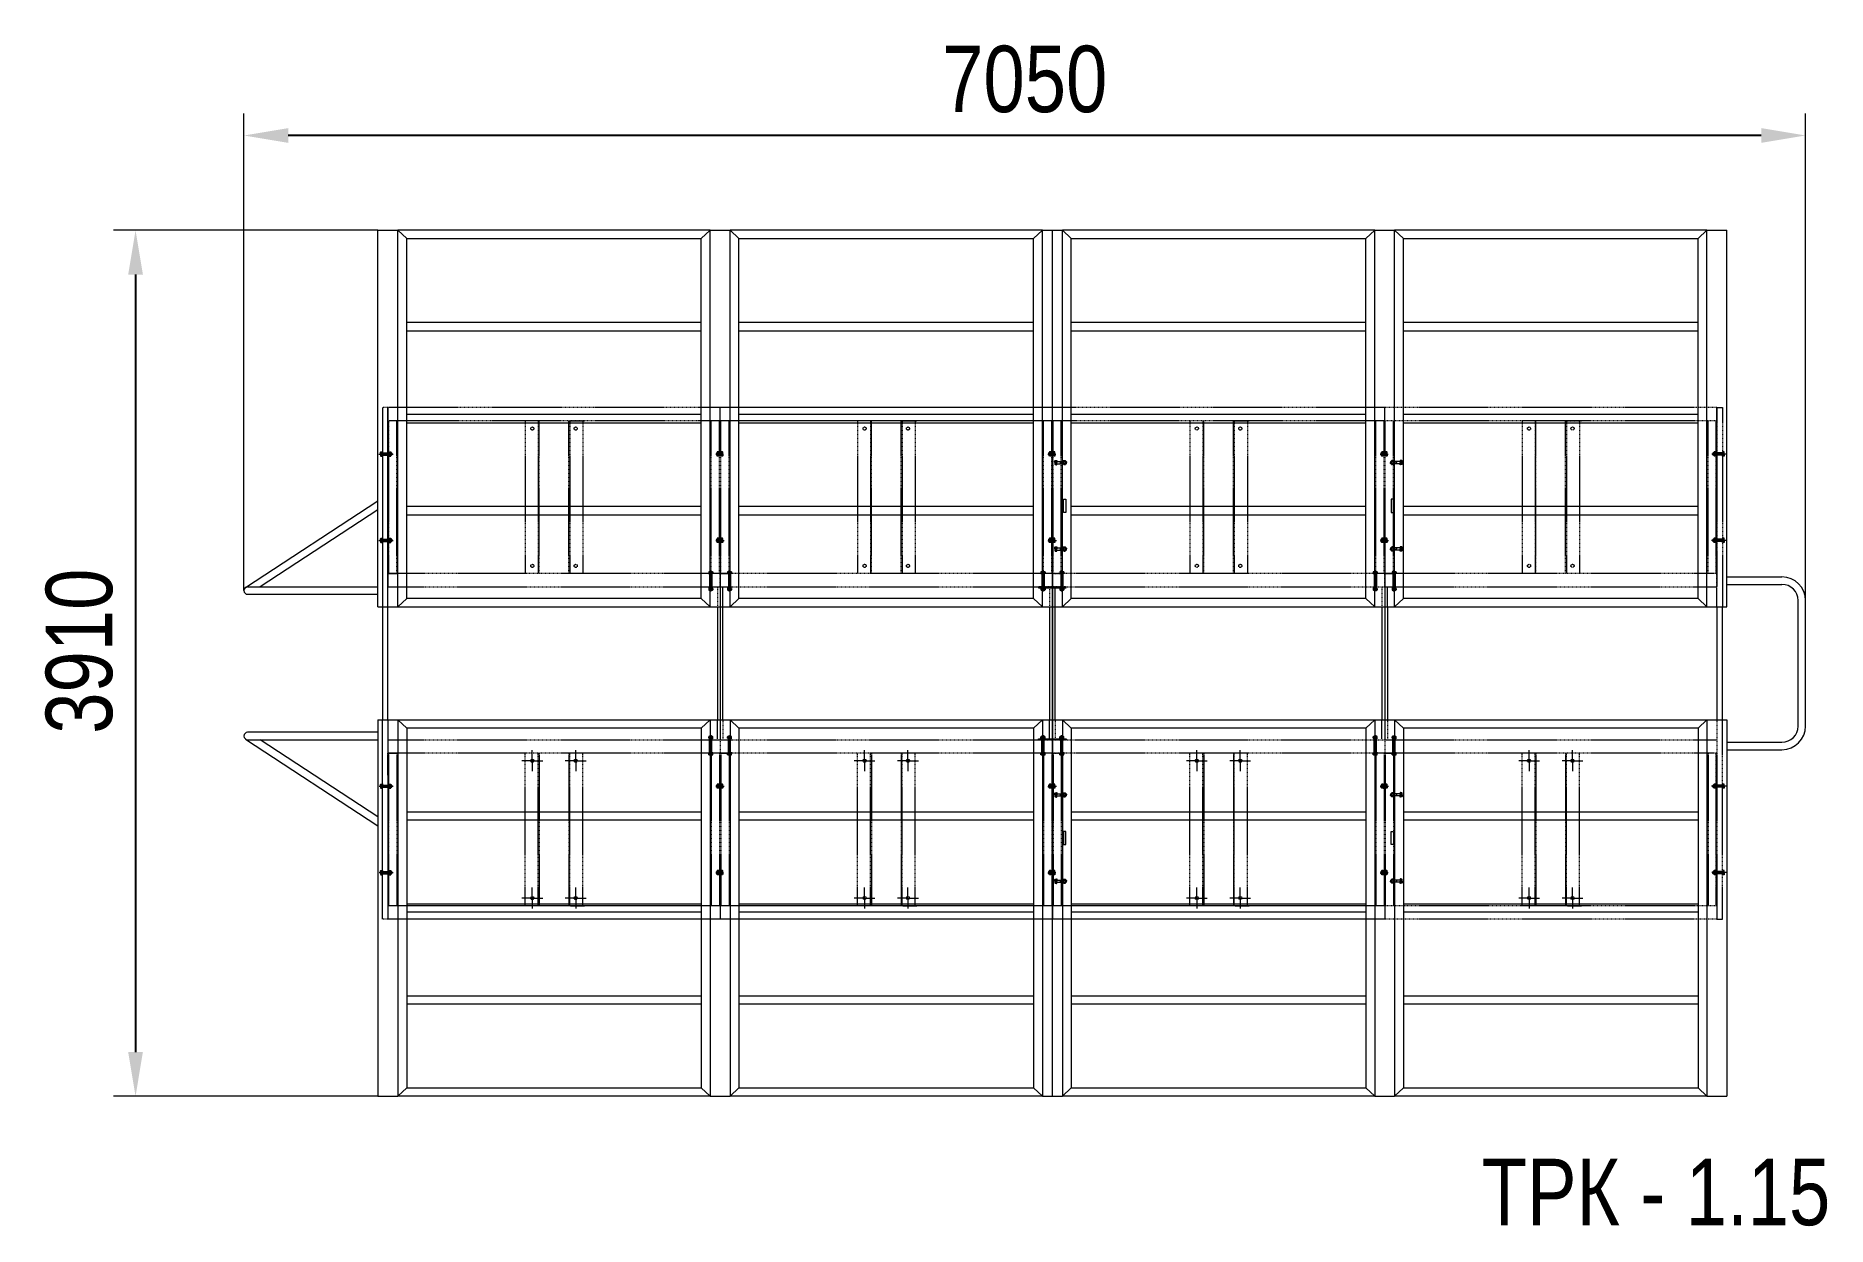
# Model space of a CAD drawing. Header units: millimetres. Extents: x -4553 to 3534, y -2660 to 2715.
import ezdxf

# ---------------------------------------------------------------- set-up
doc = ezdxf.new("R2010")
doc.units = ezdxf.units.MM
doc.linetypes.add('K5LT_AXLED', pattern=[13.625, 9.125, -1.5, 1.5, -1.5])
doc.linetypes.add('K5LT_DASHED', pattern=[6, 4, -2])
for name, color, linetype in [('DIKOM_АРТИКУЛ', 7, 'Continuous'), ('DIKOM_ОБЪЕКТ', 7, 'Continuous'), ('DIKOM_РАЗМЕР_ОБЪЕКТА', 7, 'Continuous'), ('Системный слой', 7, 'Continuous')]:
    doc.layers.add(name, color=color, linetype=linetype)
doc.styles.add('style1', font='arial.ttf', dxfattribs={"width": 0.8})
doc.dimstyles.new('1-50', dxfattribs={"dimtxt": 300, "dimasz": 200, "dimexe": 100, "dimexo": 0, "dimgap": 100, "dimtad": 1, "dimtxsty": 'style1', "dimcen": 200, "dimclrd": 7, "dimclre": 7, "dimclrt": 7, "dimadec": 1, "dimazin": 2, "dimtfac": 1, "dimtmove": 0, "dimatfit": 2, "dimfxl": 0, "dimlwd": 25, "dimlwe": 18, "dimarcsym": 0})

msp = doc.modelspace()

# ---------------------------------------------------------------- texts
at = {"layer": 'DIKOM_АРТИКУЛ', "insert": (1973.927, -2355.542), "char_height": 300, "width": 1667.53662, "attachment_point": 1, "style": 'style1'}
msp.add_mtext('ТРК - 1.15', dxfattribs=at)

# ---------------------------------------------------------------- blocks, each defined once
blk = doc.blocks.new('U1')
at = {"layer": 'Системный слой', "color": 7, "linetype": 'K5LT_DASHED', "lineweight": 18}
for p, q in [((969.85, -324.27), (970.35, -324.27)), ((969.85, -327.27), (969.85, -324.27)), ((970.35, -327.27), (969.85, -327.27)), ((970.35, -324.27), (970.35, -327.27))]:
    blk.add_line(p, q, dxfattribs=at)
blk = doc.blocks.new('U2')
at = {"layer": 'Системный слой', "color": 7, "linetype": 'K5LT_DASHED', "lineweight": 18}
for p, q in [((970.35, -399.27), (969.85, -399.27)), ((969.85, -399.27), (969.85, -402.27)), ((970.35, -402.27), (970.35, -399.27)), ((969.85, -402.27), (970.35, -402.27))]:
    blk.add_line(p, q, dxfattribs=at)
blk = doc.blocks.new('U3')
at = {"layer": 'Системный слой', "color": 7, "linetype": 'K5LT_DASHED', "lineweight": 18}
for p, q in [((1044.3, -324.27), (1043.8, -324.27)), ((1043.8, -324.27), (1043.8, -327.27)), ((1043.8, -327.27), (1044.3, -327.27)), ((1044.3, -327.27), (1044.3, -324.27))]:
    blk.add_line(p, q, dxfattribs=at)
blk = doc.blocks.new('U4')
at = {"layer": 'Системный слой', "color": 7, "linetype": 'K5LT_DASHED', "lineweight": 18}
for p, q in [((1043.8, -402.27), (1043.8, -399.27)), ((1043.8, -399.27), (1044.3, -399.27)), ((1044.3, -399.27), (1044.3, -402.27)), ((1044.3, -402.27), (1043.8, -402.27))]:
    blk.add_line(p, q, dxfattribs=at)
blk = doc.blocks.new('U5')
at = {"layer": 'Системный слой', "color": 7, "linetype": 'K5LT_DASHED', "lineweight": 18}
for p, q in [((967.91, -410.14), (967.95, -410.06)), ((967.91, -410.52), (967.91, -410.14)), ((967.91, -410.52), (967.91, -410.9)), ((967.91, -410.9), (967.95, -410.99)), ((967.95, -410.06), (968.23, -410.06)), ((967.95, -410.29), (968.23, -410.29)), ((967.95, -410.76), (968.23, -410.76)), ((967.95, -410.99), (968.23, -410.99)), ((968.23, -410.06), (968.23, -410.52)), ((968.23, -410.99), (968.23, -410.52)), ((968.33, -410.27), (969.73, -410.27)), ((968.33, -410.77), (969.73, -410.77)), ((969.18, -410.27), (969.18, -410.52)), ((969.18, -410.32), (969.73, -410.32)), ((969.18, -410.77), (969.18, -410.52)), ((969.18, -410.73), (969.73, -410.73)), ((970.27, -410.27), (970.4, -410.27)), ((970.27, -410.32), (970.44, -410.32)), ((970.27, -410.73), (970.44, -410.73)), ((970.27, -410.77), (970.4, -410.77)), ((970.4, -410.27), (970.48, -410.35)), ((970.4, -410.27), (970.4, -410.52)), ((970.4, -410.77), (970.4, -410.52)), ((970.4, -410.77), (970.48, -410.7)), ((970.48, -410.35), (970.48, -410.52)), ((970.48, -410.7), (970.48, -410.52))]:
    blk.add_line(p, q, dxfattribs=at)
for centre, radius, start, end in [((968.07, -410.18), 0.162, 150.866, 223.3168), ((968.49, -410.52), 0.588, 156.8627, 180), ((968.49, -410.52), 0.588, 180, 203.1373), ((968.07, -410.87), 0.162, 136.6832, 209.134)]:
    blk.add_arc(centre, radius, start, end, dxfattribs=at)
blk = doc.blocks.new('U6')
at = {"layer": 'Системный слой', "color": 7, "linetype": 'K5LT_DASHED', "lineweight": 18}
for p, q in [((968.23, -410.52), (968.23, -410.02)), ((968.23, -410.02), (968.33, -410.02)), ((968.23, -410.52), (968.23, -411.02)), ((968.23, -411.02), (968.33, -411.02)), ((968.33, -410.02), (968.33, -410.52)), ((968.33, -411.02), (968.33, -410.52))]:
    blk.add_line(p, q, dxfattribs=at)
blk = doc.blocks.new('U7')
at = {"layer": 'Системный слой', "color": 7, "linetype": 'K5LT_DASHED', "lineweight": 18}
for p, q in [((969.85, -410.14), (969.73, -410.14)), ((969.73, -410.14), (969.73, -410.52)), ((969.85, -410.5), (969.73, -410.46)), ((969.73, -410.9), (969.73, -410.52)), ((969.73, -410.55), (969.85, -410.59)), ((969.85, -410.9), (969.73, -410.9)), ((969.85, -410.52), (969.85, -410.14)), ((969.85, -410.52), (969.85, -410.9))]:
    blk.add_line(p, q, dxfattribs=at)
blk = doc.blocks.new('U8')
at = {"layer": 'Системный слой', "color": 7, "linetype": 'K5LT_DASHED', "lineweight": 18}
for p, q in [((969.85, -410.16), (969.91, -410.06)), ((969.85, -410.52), (969.85, -410.16)), ((969.85, -410.52), (969.85, -410.89)), ((969.85, -410.89), (969.91, -410.99)), ((969.91, -410.06), (970.21, -410.06)), ((969.91, -410.29), (970.21, -410.29)), ((969.91, -410.76), (970.21, -410.76)), ((969.91, -410.99), (970.21, -410.99)), ((970.21, -410.06), (970.27, -410.16)), ((970.21, -410.99), (970.27, -410.89)), ((970.27, -410.16), (970.27, -410.52)), ((970.27, -410.89), (970.27, -410.52))]:
    blk.add_line(p, q, dxfattribs=at)
for centre, radius, start, end in [((970.35, -410.52), 0.493, 152.0947, 180), ((970.35, -410.52), 0.493, 180, 207.9053), ((969.99, -410.19), 0.129, 143.8476, 234.141), ((969.99, -410.86), 0.129, 125.859, 216.1524), ((970.14, -410.19), 0.129, 305.859, 36.1524), ((969.78, -410.52), 0.493, 0, 27.9053), ((969.78, -410.52), 0.493, 332.0947, 0), ((970.14, -410.86), 0.129, 323.8476, 54.141)]:
    blk.add_arc(centre, radius, start, end, dxfattribs=at)
blk = doc.blocks.new('U9')
at = {"layer": 'Системный слой', "color": 7, "linetype": 'K5LT_DASHED', "lineweight": 18}
for p, q in [((967.91, -390.64), (967.95, -390.56)), ((967.91, -391.02), (967.91, -390.64)), ((967.91, -391.02), (967.91, -391.4)), ((967.91, -391.4), (967.95, -391.49)), ((967.95, -390.56), (968.23, -390.56)), ((967.95, -390.79), (968.23, -390.79)), ((967.95, -391.26), (968.23, -391.26)), ((967.95, -391.49), (968.23, -391.49)), ((968.23, -390.56), (968.23, -391.02)), ((968.23, -391.49), (968.23, -391.02)), ((968.33, -390.77), (969.73, -390.77)), ((968.33, -391.27), (969.73, -391.27)), ((969.18, -390.77), (969.18, -391.02)), ((969.18, -390.82), (969.73, -390.82)), ((969.18, -391.27), (969.18, -391.02)), ((969.18, -391.23), (969.73, -391.23)), ((970.27, -390.77), (970.4, -390.77)), ((970.27, -390.82), (970.44, -390.82)), ((970.27, -391.23), (970.44, -391.23)), ((970.27, -391.27), (970.4, -391.27)), ((970.4, -390.77), (970.48, -390.85)), ((970.4, -390.77), (970.4, -391.02)), ((970.4, -391.27), (970.4, -391.02)), ((970.4, -391.27), (970.48, -391.2)), ((970.48, -390.85), (970.48, -391.02)), ((970.48, -391.2), (970.48, -391.02))]:
    blk.add_line(p, q, dxfattribs=at)
for centre, radius, start, end in [((968.07, -390.68), 0.162, 150.866, 223.3168), ((968.49, -391.02), 0.588, 156.8627, 180), ((968.49, -391.02), 0.588, 180, 203.1373), ((968.07, -391.37), 0.162, 136.6832, 209.134)]:
    blk.add_arc(centre, radius, start, end, dxfattribs=at)
blk = doc.blocks.new('U10')
at = {"layer": 'Системный слой', "color": 7, "linetype": 'K5LT_DASHED', "lineweight": 18}
for p, q in [((968.23, -391.02), (968.23, -390.52)), ((968.23, -390.52), (968.33, -390.52)), ((968.23, -391.02), (968.23, -391.52)), ((968.23, -391.52), (968.33, -391.52)), ((968.33, -390.52), (968.33, -391.02)), ((968.33, -391.52), (968.33, -391.02))]:
    blk.add_line(p, q, dxfattribs=at)
blk = doc.blocks.new('U11')
at = {"layer": 'Системный слой', "color": 7, "linetype": 'K5LT_DASHED', "lineweight": 18}
for p, q in [((969.85, -390.64), (969.73, -390.64)), ((969.73, -390.64), (969.73, -391.02)), ((969.85, -391), (969.73, -390.96)), ((969.73, -391.4), (969.73, -391.02)), ((969.73, -391.05), (969.85, -391.09)), ((969.85, -391.4), (969.73, -391.4)), ((969.85, -391.02), (969.85, -390.64)), ((969.85, -391.02), (969.85, -391.4))]:
    blk.add_line(p, q, dxfattribs=at)
blk = doc.blocks.new('U12')
at = {"layer": 'Системный слой', "color": 7, "linetype": 'K5LT_DASHED', "lineweight": 18}
for p, q in [((969.85, -390.66), (969.91, -390.56)), ((969.85, -391.02), (969.85, -390.66)), ((969.85, -391.02), (969.85, -391.39)), ((969.85, -391.39), (969.91, -391.49)), ((969.91, -390.56), (970.21, -390.56)), ((969.91, -390.79), (970.21, -390.79)), ((969.91, -391.26), (970.21, -391.26)), ((969.91, -391.49), (970.21, -391.49)), ((970.21, -390.56), (970.27, -390.66)), ((970.21, -391.49), (970.27, -391.39)), ((970.27, -390.66), (970.27, -391.02)), ((970.27, -391.39), (970.27, -391.02))]:
    blk.add_line(p, q, dxfattribs=at)
for centre, radius, start, end in [((970.35, -391.02), 0.493, 152.0947, 180), ((970.35, -391.02), 0.493, 180, 207.9053), ((969.99, -390.69), 0.129, 143.8476, 234.141), ((969.99, -391.36), 0.129, 125.859, 216.1524), ((970.14, -390.69), 0.129, 305.859, 36.1524), ((969.78, -391.02), 0.493, 0, 27.9053), ((969.78, -391.02), 0.493, 332.0947, 0), ((970.14, -391.36), 0.129, 323.8476, 54.141)]:
    blk.add_arc(centre, radius, start, end, dxfattribs=at)
blk = doc.blocks.new('U13')
at = {"layer": 'Системный слой', "color": 7, "linetype": 'K5LT_DASHED', "lineweight": 18}
for p, q in [((967.91, -315.64), (967.95, -315.56)), ((967.91, -316.02), (967.91, -315.64)), ((967.91, -316.02), (967.91, -316.4)), ((967.91, -316.4), (967.95, -316.49)), ((967.95, -315.56), (968.23, -315.56)), ((967.95, -315.79), (968.23, -315.79)), ((967.95, -316.26), (968.23, -316.26)), ((967.95, -316.49), (968.23, -316.49)), ((968.23, -315.56), (968.23, -316.02)), ((968.23, -316.49), (968.23, -316.02)), ((968.33, -315.77), (969.73, -315.77)), ((968.33, -316.27), (969.73, -316.27)), ((969.18, -315.77), (969.18, -316.02)), ((969.18, -315.82), (969.73, -315.82)), ((969.18, -316.27), (969.18, -316.02)), ((969.18, -316.23), (969.73, -316.23)), ((970.27, -315.77), (970.4, -315.77)), ((970.27, -315.82), (970.44, -315.82)), ((970.27, -316.23), (970.44, -316.23)), ((970.27, -316.27), (970.4, -316.27)), ((970.4, -315.77), (970.48, -315.85)), ((970.4, -315.77), (970.4, -316.02)), ((970.4, -316.27), (970.4, -316.02)), ((970.4, -316.27), (970.48, -316.2)), ((970.48, -315.85), (970.48, -316.02)), ((970.48, -316.2), (970.48, -316.02))]:
    blk.add_line(p, q, dxfattribs=at)
for centre, radius, start, end in [((968.07, -315.68), 0.162, 150.866, 223.3168), ((968.49, -316.02), 0.588, 156.8627, 180), ((968.49, -316.02), 0.588, 180, 203.1373), ((968.07, -316.37), 0.162, 136.6832, 209.134)]:
    blk.add_arc(centre, radius, start, end, dxfattribs=at)
blk = doc.blocks.new('U14')
at = {"layer": 'Системный слой', "color": 7, "linetype": 'K5LT_DASHED', "lineweight": 18}
for p, q in [((968.23, -316.02), (968.23, -315.52)), ((968.23, -315.52), (968.33, -315.52)), ((968.23, -316.02), (968.23, -316.52)), ((968.23, -316.52), (968.33, -316.52)), ((968.33, -315.52), (968.33, -316.02)), ((968.33, -316.52), (968.33, -316.02))]:
    blk.add_line(p, q, dxfattribs=at)
blk = doc.blocks.new('U15')
at = {"layer": 'Системный слой', "color": 7, "linetype": 'K5LT_DASHED', "lineweight": 18}
for p, q in [((969.85, -315.64), (969.73, -315.64)), ((969.73, -315.64), (969.73, -316.02)), ((969.73, -316), (969.85, -315.96)), ((969.73, -316.4), (969.73, -316.02)), ((969.85, -316.05), (969.73, -316.09)), ((969.85, -316.4), (969.73, -316.4)), ((969.85, -316.02), (969.85, -315.64)), ((969.85, -316.02), (969.85, -316.4))]:
    blk.add_line(p, q, dxfattribs=at)
blk = doc.blocks.new('U16')
at = {"layer": 'Системный слой', "color": 7, "linetype": 'K5LT_DASHED', "lineweight": 18}
for p, q in [((969.85, -315.66), (969.91, -315.56)), ((969.85, -316.02), (969.85, -315.66)), ((969.85, -316.02), (969.85, -316.39)), ((969.85, -316.39), (969.91, -316.49)), ((969.91, -315.56), (970.21, -315.56)), ((969.91, -315.79), (970.21, -315.79)), ((969.91, -316.26), (970.21, -316.26)), ((969.91, -316.49), (970.21, -316.49)), ((970.21, -315.56), (970.27, -315.66)), ((970.21, -316.49), (970.27, -316.39)), ((970.27, -315.66), (970.27, -316.02)), ((970.27, -316.39), (970.27, -316.02))]:
    blk.add_line(p, q, dxfattribs=at)
for centre, radius, start, end in [((970.35, -316.02), 0.493, 152.0947, 180), ((970.35, -316.02), 0.493, 180, 207.9053), ((969.99, -315.69), 0.129, 143.8476, 234.141), ((969.99, -316.36), 0.129, 125.859, 216.1524), ((970.14, -315.69), 0.129, 305.859, 36.1524), ((969.78, -316.02), 0.493, 0, 27.9053), ((969.78, -316.02), 0.493, 332.0947, 0), ((970.14, -316.36), 0.129, 323.8476, 54.141)]:
    blk.add_arc(centre, radius, start, end, dxfattribs=at)
blk = doc.blocks.new('U17')
at = {"layer": 'Системный слой', "color": 7, "linetype": 'K5LT_DASHED', "lineweight": 18}
for p, q in [((967.91, -335.14), (967.95, -335.06)), ((967.91, -335.52), (967.91, -335.14)), ((967.91, -335.52), (967.91, -335.9)), ((967.95, -335.06), (968.23, -335.06)), ((967.95, -335.29), (968.23, -335.29)), ((968.23, -335.06), (968.23, -335.52)), ((968.23, -335.99), (968.23, -335.52)), ((968.33, -335.27), (969.73, -335.27)), ((969.18, -335.27), (969.18, -335.52)), ((969.18, -335.32), (969.73, -335.32)), ((969.18, -335.77), (969.18, -335.52)), ((970.27, -335.27), (970.4, -335.27)), ((970.27, -335.32), (970.44, -335.32)), ((970.4, -335.27), (970.48, -335.35)), ((970.4, -335.27), (970.4, -335.52)), ((970.4, -335.77), (970.4, -335.52)), ((970.48, -335.35), (970.48, -335.52)), ((970.48, -335.7), (970.48, -335.52)), ((967.91, -335.9), (967.95, -335.99)), ((967.95, -335.76), (968.23, -335.76)), ((967.95, -335.99), (968.23, -335.99)), ((968.33, -335.77), (969.73, -335.77)), ((969.18, -335.73), (969.73, -335.73)), ((970.27, -335.73), (970.44, -335.73)), ((970.27, -335.77), (970.4, -335.77)), ((970.4, -335.77), (970.48, -335.7))]:
    blk.add_line(p, q, dxfattribs=at)
for centre, radius, start, end in [((968.07, -335.18), 0.162, 150.866, 223.3168), ((968.49, -335.52), 0.588, 156.8627, 180), ((968.49, -335.52), 0.588, 180, 203.1373), ((968.07, -335.87), 0.162, 136.6832, 209.134)]:
    blk.add_arc(centre, radius, start, end, dxfattribs=at)
blk = doc.blocks.new('U18')
at = {"layer": 'Системный слой', "color": 7, "linetype": 'K5LT_DASHED', "lineweight": 18}
for p, q in [((968.23, -335.52), (968.23, -335.02)), ((968.23, -335.02), (968.33, -335.02)), ((968.23, -335.52), (968.23, -336.02)), ((968.33, -335.02), (968.33, -335.52)), ((968.33, -336.02), (968.33, -335.52)), ((968.23, -336.02), (968.33, -336.02))]:
    blk.add_line(p, q, dxfattribs=at)
blk = doc.blocks.new('U19')
at = {"layer": 'Системный слой', "color": 7, "linetype": 'K5LT_DASHED', "lineweight": 18}
for p, q in [((969.85, -335.14), (969.73, -335.14)), ((969.73, -335.14), (969.73, -335.52)), ((969.73, -335.5), (969.85, -335.46)), ((969.73, -335.9), (969.73, -335.52)), ((969.85, -335.55), (969.73, -335.59)), ((969.85, -335.52), (969.85, -335.14)), ((969.85, -335.52), (969.85, -335.9)), ((969.85, -335.9), (969.73, -335.9))]:
    blk.add_line(p, q, dxfattribs=at)
blk = doc.blocks.new('U20')
at = {"layer": 'Системный слой', "color": 7, "linetype": 'K5LT_DASHED', "lineweight": 18}
for p, q in [((969.85, -335.16), (969.91, -335.06)), ((969.85, -335.52), (969.85, -335.16)), ((969.85, -335.52), (969.85, -335.89)), ((969.91, -335.06), (970.21, -335.06)), ((969.91, -335.29), (970.21, -335.29)), ((970.21, -335.06), (970.27, -335.16)), ((970.27, -335.16), (970.27, -335.52)), ((970.27, -335.89), (970.27, -335.52)), ((969.85, -335.89), (969.91, -335.99)), ((969.91, -335.76), (970.21, -335.76)), ((969.91, -335.99), (970.21, -335.99)), ((970.21, -335.99), (970.27, -335.89))]:
    blk.add_line(p, q, dxfattribs=at)
for centre, radius, start, end in [((970.35, -335.52), 0.493, 152.0947, 180), ((970.35, -335.52), 0.493, 180, 207.9053), ((969.99, -335.19), 0.129, 143.8476, 234.141), ((970.14, -335.19), 0.129, 305.859, 36.1524), ((969.78, -335.52), 0.493, 0, 27.9053), ((969.78, -335.52), 0.493, 332.0947, 0), ((969.99, -335.86), 0.129, 125.859, 216.1524), ((970.14, -335.86), 0.129, 323.8476, 54.141)]:
    blk.add_arc(centre, radius, start, end, dxfattribs=at)
blk = doc.blocks.new('U21')
at = {"layer": 'Системный слой', "color": 7, "linetype": 'K5LT_DASHED', "lineweight": 18}
for p, q in [((1043.75, -410.27), (1043.68, -410.35)), ((1043.68, -410.35), (1043.68, -410.52)), ((1043.68, -410.7), (1043.68, -410.52)), ((1043.75, -410.77), (1043.68, -410.7)), ((1043.88, -410.32), (1043.71, -410.32)), ((1043.88, -410.73), (1043.71, -410.73)), ((1043.88, -410.27), (1043.75, -410.27)), ((1043.75, -410.27), (1043.75, -410.52)), ((1043.75, -410.77), (1043.75, -410.52)), ((1043.88, -410.77), (1043.75, -410.77)), ((1045.83, -410.27), (1044.43, -410.27)), ((1044.98, -410.32), (1044.43, -410.32)), ((1044.98, -410.73), (1044.43, -410.73)), ((1045.83, -410.77), (1044.43, -410.77)), ((1044.98, -410.27), (1044.98, -410.52)), ((1044.98, -410.77), (1044.98, -410.52)), ((1046.2, -410.06), (1045.93, -410.06)), ((1045.93, -410.06), (1045.93, -410.52)), ((1046.2, -410.29), (1045.93, -410.29)), ((1045.93, -410.99), (1045.93, -410.52)), ((1046.2, -410.76), (1045.93, -410.76)), ((1046.2, -410.99), (1045.93, -410.99)), ((1046.25, -410.14), (1046.2, -410.06)), ((1046.25, -410.9), (1046.2, -410.99)), ((1046.25, -410.52), (1046.25, -410.14)), ((1046.25, -410.52), (1046.25, -410.9))]:
    blk.add_line(p, q, dxfattribs=at)
for centre, radius, start, end in [((1046.08, -410.18), 0.162, 316.6832, 29.134), ((1045.66, -410.52), 0.588, 0, 23.1373), ((1045.66, -410.52), 0.588, 336.8627, 0), ((1046.08, -410.87), 0.162, 330.866, 43.3168)]:
    blk.add_arc(centre, radius, start, end, dxfattribs=at)
blk = doc.blocks.new('U22')
at = {"layer": 'Системный слой', "color": 7, "linetype": 'K5LT_DASHED', "lineweight": 18}
for p, q in [((1045.93, -410.02), (1045.83, -410.02)), ((1045.83, -410.02), (1045.83, -410.52)), ((1045.83, -411.02), (1045.83, -410.52)), ((1045.93, -411.02), (1045.83, -411.02)), ((1045.93, -410.52), (1045.93, -410.02)), ((1045.93, -410.52), (1045.93, -411.02))]:
    blk.add_line(p, q, dxfattribs=at)
blk = doc.blocks.new('U23')
at = {"layer": 'Системный слой', "color": 7, "linetype": 'K5LT_DASHED', "lineweight": 18}
for p, q in [((1044.3, -410.52), (1044.3, -410.14)), ((1044.3, -410.14), (1044.43, -410.14)), ((1044.3, -410.5), (1044.43, -410.46)), ((1044.3, -410.52), (1044.3, -410.9)), ((1044.43, -410.55), (1044.3, -410.59)), ((1044.3, -410.9), (1044.43, -410.9)), ((1044.43, -410.14), (1044.43, -410.52)), ((1044.43, -410.9), (1044.43, -410.52))]:
    blk.add_line(p, q, dxfattribs=at)
blk = doc.blocks.new('U24')
at = {"layer": 'Системный слой', "color": 7, "linetype": 'K5LT_DASHED', "lineweight": 18}
for p, q in [((1043.94, -410.06), (1043.88, -410.16)), ((1043.88, -410.16), (1043.88, -410.52)), ((1043.88, -410.89), (1043.88, -410.52)), ((1043.94, -410.99), (1043.88, -410.89)), ((1044.24, -410.06), (1043.94, -410.06)), ((1044.24, -410.29), (1043.94, -410.29)), ((1044.24, -410.76), (1043.94, -410.76)), ((1044.24, -410.99), (1043.94, -410.99)), ((1044.3, -410.16), (1044.24, -410.06)), ((1044.3, -410.89), (1044.24, -410.99)), ((1044.3, -410.52), (1044.3, -410.16)), ((1044.3, -410.52), (1044.3, -410.89))]:
    blk.add_line(p, q, dxfattribs=at)
for centre, radius, start, end in [((1044.38, -410.52), 0.493, 152.0947, 180), ((1044.38, -410.52), 0.493, 180, 207.9053), ((1044.02, -410.19), 0.129, 143.8476, 234.141), ((1044.02, -410.86), 0.129, 125.859, 216.1524), ((1044.17, -410.19), 0.129, 305.859, 36.1524), ((1043.81, -410.52), 0.493, 0, 27.9053), ((1043.81, -410.52), 0.493, 332.0947, 0), ((1044.17, -410.86), 0.129, 323.8476, 54.141)]:
    blk.add_arc(centre, radius, start, end, dxfattribs=at)
blk = doc.blocks.new('U25')
at = {"layer": 'Системный слой', "color": 7, "linetype": 'K5LT_DASHED', "lineweight": 18}
for p, q in [((1043.75, -390.77), (1043.68, -390.85)), ((1043.68, -390.85), (1043.68, -391.02)), ((1043.68, -391.2), (1043.68, -391.02)), ((1043.75, -391.27), (1043.68, -391.2)), ((1043.88, -390.82), (1043.71, -390.82)), ((1043.88, -391.23), (1043.71, -391.23)), ((1043.88, -390.77), (1043.75, -390.77)), ((1043.75, -390.77), (1043.75, -391.02)), ((1043.75, -391.27), (1043.75, -391.02)), ((1043.88, -391.27), (1043.75, -391.27)), ((1045.83, -390.77), (1044.43, -390.77)), ((1044.98, -390.82), (1044.43, -390.82)), ((1044.98, -391.23), (1044.43, -391.23)), ((1045.83, -391.27), (1044.43, -391.27)), ((1044.98, -390.77), (1044.98, -391.02)), ((1044.98, -391.27), (1044.98, -391.02)), ((1046.2, -390.56), (1045.93, -390.56)), ((1045.93, -390.56), (1045.93, -391.02)), ((1046.2, -390.79), (1045.93, -390.79)), ((1045.93, -391.49), (1045.93, -391.02)), ((1046.2, -391.26), (1045.93, -391.26)), ((1046.2, -391.49), (1045.93, -391.49)), ((1046.25, -390.64), (1046.2, -390.56)), ((1046.25, -391.4), (1046.2, -391.49)), ((1046.25, -391.02), (1046.25, -390.64)), ((1046.25, -391.02), (1046.25, -391.4))]:
    blk.add_line(p, q, dxfattribs=at)
for centre, radius, start, end in [((1046.08, -390.68), 0.162, 316.6832, 29.134), ((1045.66, -391.02), 0.588, 0, 23.1373), ((1045.66, -391.02), 0.588, 336.8627, 0), ((1046.08, -391.37), 0.162, 330.866, 43.3168)]:
    blk.add_arc(centre, radius, start, end, dxfattribs=at)
blk = doc.blocks.new('U26')
at = {"layer": 'Системный слой', "color": 7, "linetype": 'K5LT_DASHED', "lineweight": 18}
for p, q in [((1045.93, -390.52), (1045.83, -390.52)), ((1045.83, -390.52), (1045.83, -391.02)), ((1045.83, -391.52), (1045.83, -391.02)), ((1045.93, -391.52), (1045.83, -391.52)), ((1045.93, -391.02), (1045.93, -390.52)), ((1045.93, -391.02), (1045.93, -391.52))]:
    blk.add_line(p, q, dxfattribs=at)
blk = doc.blocks.new('U27')
at = {"layer": 'Системный слой', "color": 7, "linetype": 'K5LT_DASHED', "lineweight": 18}
for p, q in [((1044.3, -391.02), (1044.3, -390.64)), ((1044.3, -390.64), (1044.43, -390.64)), ((1044.3, -391), (1044.43, -390.96)), ((1044.3, -391.02), (1044.3, -391.4)), ((1044.43, -391.05), (1044.3, -391.09)), ((1044.3, -391.4), (1044.43, -391.4)), ((1044.43, -390.64), (1044.43, -391.02)), ((1044.43, -391.4), (1044.43, -391.02))]:
    blk.add_line(p, q, dxfattribs=at)
blk = doc.blocks.new('U28')
at = {"layer": 'Системный слой', "color": 7, "linetype": 'K5LT_DASHED', "lineweight": 18}
for p, q in [((1043.94, -390.56), (1043.88, -390.66)), ((1043.88, -390.66), (1043.88, -391.02)), ((1043.88, -391.39), (1043.88, -391.02)), ((1043.94, -391.49), (1043.88, -391.39)), ((1044.24, -390.56), (1043.94, -390.56)), ((1044.24, -390.79), (1043.94, -390.79)), ((1044.24, -391.26), (1043.94, -391.26)), ((1044.24, -391.49), (1043.94, -391.49)), ((1044.3, -390.66), (1044.24, -390.56)), ((1044.3, -391.39), (1044.24, -391.49)), ((1044.3, -391.02), (1044.3, -390.66)), ((1044.3, -391.02), (1044.3, -391.39))]:
    blk.add_line(p, q, dxfattribs=at)
for centre, radius, start, end in [((1044.38, -391.02), 0.493, 152.0947, 180), ((1044.38, -391.02), 0.493, 180, 207.9053), ((1044.02, -390.69), 0.129, 143.8476, 234.141), ((1044.02, -391.36), 0.129, 125.859, 216.1524), ((1044.17, -390.69), 0.129, 305.859, 36.1524), ((1043.81, -391.02), 0.493, 0, 27.9053), ((1043.81, -391.02), 0.493, 332.0947, 0), ((1044.17, -391.36), 0.129, 323.8476, 54.141)]:
    blk.add_arc(centre, radius, start, end, dxfattribs=at)
blk = doc.blocks.new('U29')
at = {"layer": 'Системный слой', "color": 7, "linetype": 'K5LT_DASHED', "lineweight": 18}
for p, q in [((1043.75, -315.77), (1043.68, -315.85)), ((1043.68, -315.85), (1043.68, -316.02)), ((1043.68, -316.2), (1043.68, -316.02)), ((1043.75, -316.27), (1043.68, -316.2)), ((1043.88, -315.82), (1043.71, -315.82)), ((1043.88, -316.23), (1043.71, -316.23)), ((1043.88, -315.77), (1043.75, -315.77)), ((1043.75, -315.77), (1043.75, -316.02)), ((1043.75, -316.27), (1043.75, -316.02)), ((1043.88, -316.27), (1043.75, -316.27)), ((1045.83, -315.77), (1044.43, -315.77)), ((1044.98, -315.82), (1044.43, -315.82)), ((1044.98, -316.23), (1044.43, -316.23)), ((1045.83, -316.27), (1044.43, -316.27)), ((1044.98, -315.77), (1044.98, -316.02)), ((1044.98, -316.27), (1044.98, -316.02)), ((1046.2, -315.56), (1045.93, -315.56)), ((1045.93, -315.56), (1045.93, -316.02)), ((1046.2, -315.79), (1045.93, -315.79)), ((1045.93, -316.49), (1045.93, -316.02)), ((1046.2, -316.26), (1045.93, -316.26)), ((1046.2, -316.49), (1045.93, -316.49)), ((1046.25, -315.64), (1046.2, -315.56)), ((1046.25, -316.4), (1046.2, -316.49)), ((1046.25, -316.02), (1046.25, -315.64)), ((1046.25, -316.02), (1046.25, -316.4))]:
    blk.add_line(p, q, dxfattribs=at)
for centre, radius, start, end in [((1046.08, -315.68), 0.162, 316.6832, 29.134), ((1045.66, -316.02), 0.588, 0, 23.1373), ((1045.66, -316.02), 0.588, 336.8627, 0), ((1046.08, -316.37), 0.162, 330.866, 43.3168)]:
    blk.add_arc(centre, radius, start, end, dxfattribs=at)
blk = doc.blocks.new('U30')
at = {"layer": 'Системный слой', "color": 7, "linetype": 'K5LT_DASHED', "lineweight": 18}
for p, q in [((1045.93, -315.52), (1045.83, -315.52)), ((1045.83, -315.52), (1045.83, -316.02)), ((1045.83, -316.52), (1045.83, -316.02)), ((1045.93, -316.52), (1045.83, -316.52)), ((1045.93, -316.02), (1045.93, -315.52)), ((1045.93, -316.02), (1045.93, -316.52))]:
    blk.add_line(p, q, dxfattribs=at)
blk = doc.blocks.new('U31')
at = {"layer": 'Системный слой', "color": 7, "linetype": 'K5LT_DASHED', "lineweight": 18}
for p, q in [((1044.3, -316.02), (1044.3, -315.64)), ((1044.3, -315.64), (1044.43, -315.64)), ((1044.43, -316), (1044.3, -315.96)), ((1044.3, -316.02), (1044.3, -316.4)), ((1044.3, -316.05), (1044.43, -316.09)), ((1044.3, -316.4), (1044.43, -316.4)), ((1044.43, -315.64), (1044.43, -316.02)), ((1044.43, -316.4), (1044.43, -316.02))]:
    blk.add_line(p, q, dxfattribs=at)
blk = doc.blocks.new('U32')
at = {"layer": 'Системный слой', "color": 7, "linetype": 'K5LT_DASHED', "lineweight": 18}
for p, q in [((1043.94, -315.56), (1043.88, -315.66)), ((1043.88, -315.66), (1043.88, -316.02)), ((1043.88, -316.39), (1043.88, -316.02)), ((1043.94, -316.49), (1043.88, -316.39)), ((1044.24, -315.56), (1043.94, -315.56)), ((1044.24, -315.79), (1043.94, -315.79)), ((1044.24, -316.26), (1043.94, -316.26)), ((1044.24, -316.49), (1043.94, -316.49)), ((1044.3, -315.66), (1044.24, -315.56)), ((1044.3, -316.39), (1044.24, -316.49)), ((1044.3, -316.02), (1044.3, -315.66)), ((1044.3, -316.02), (1044.3, -316.39))]:
    blk.add_line(p, q, dxfattribs=at)
for centre, radius, start, end in [((1044.38, -316.02), 0.493, 152.0947, 180), ((1044.38, -316.02), 0.493, 180, 207.9053), ((1044.02, -315.69), 0.129, 143.8476, 234.141), ((1044.02, -316.36), 0.129, 125.859, 216.1524), ((1044.17, -315.69), 0.129, 305.859, 36.1524), ((1043.81, -316.02), 0.493, 0, 27.9053), ((1043.81, -316.02), 0.493, 332.0947, 0), ((1044.17, -316.36), 0.129, 323.8476, 54.141)]:
    blk.add_arc(centre, radius, start, end, dxfattribs=at)
blk = doc.blocks.new('U33')
at = {"layer": 'Системный слой', "color": 7, "linetype": 'K5LT_DASHED', "lineweight": 18}
for p, q in [((1043.75, -335.27), (1043.68, -335.35)), ((1043.68, -335.35), (1043.68, -335.52)), ((1043.68, -335.7), (1043.68, -335.52)), ((1043.88, -335.32), (1043.71, -335.32)), ((1043.88, -335.27), (1043.75, -335.27)), ((1043.75, -335.27), (1043.75, -335.52)), ((1043.75, -335.77), (1043.75, -335.52)), ((1045.83, -335.27), (1044.43, -335.27)), ((1044.98, -335.32), (1044.43, -335.32)), ((1044.98, -335.27), (1044.98, -335.52)), ((1044.98, -335.77), (1044.98, -335.52)), ((1046.2, -335.06), (1045.93, -335.06)), ((1045.93, -335.06), (1045.93, -335.52)), ((1046.2, -335.29), (1045.93, -335.29)), ((1045.93, -335.99), (1045.93, -335.52)), ((1046.25, -335.14), (1046.2, -335.06)), ((1046.25, -335.52), (1046.25, -335.14)), ((1046.25, -335.52), (1046.25, -335.9)), ((1043.75, -335.77), (1043.68, -335.7)), ((1043.88, -335.73), (1043.71, -335.73)), ((1043.88, -335.77), (1043.75, -335.77)), ((1044.98, -335.73), (1044.43, -335.73)), ((1045.83, -335.77), (1044.43, -335.77)), ((1046.2, -335.76), (1045.93, -335.76)), ((1046.2, -335.99), (1045.93, -335.99)), ((1046.25, -335.9), (1046.2, -335.99))]:
    blk.add_line(p, q, dxfattribs=at)
for centre, radius, start, end in [((1046.08, -335.18), 0.162, 316.6832, 29.134), ((1045.66, -335.52), 0.588, 0, 23.1373), ((1045.66, -335.52), 0.588, 336.8627, 0), ((1046.08, -335.87), 0.162, 330.866, 43.3168)]:
    blk.add_arc(centre, radius, start, end, dxfattribs=at)
blk = doc.blocks.new('U34')
at = {"layer": 'Системный слой', "color": 7, "linetype": 'K5LT_DASHED', "lineweight": 18}
for p, q in [((1045.93, -335.02), (1045.83, -335.02)), ((1045.83, -335.02), (1045.83, -335.52)), ((1045.83, -336.02), (1045.83, -335.52)), ((1045.93, -335.52), (1045.93, -335.02)), ((1045.93, -335.52), (1045.93, -336.02)), ((1045.93, -336.02), (1045.83, -336.02))]:
    blk.add_line(p, q, dxfattribs=at)
blk = doc.blocks.new('U35')
at = {"layer": 'Системный слой', "color": 7, "linetype": 'K5LT_DASHED', "lineweight": 18}
for p, q in [((1044.3, -335.52), (1044.3, -335.14)), ((1044.3, -335.14), (1044.43, -335.14)), ((1044.43, -335.5), (1044.3, -335.46)), ((1044.3, -335.52), (1044.3, -335.9)), ((1044.3, -335.55), (1044.43, -335.59)), ((1044.43, -335.14), (1044.43, -335.52)), ((1044.43, -335.9), (1044.43, -335.52)), ((1044.3, -335.9), (1044.43, -335.9))]:
    blk.add_line(p, q, dxfattribs=at)
blk = doc.blocks.new('U36')
at = {"layer": 'Системный слой', "color": 7, "linetype": 'K5LT_DASHED', "lineweight": 18}
for p, q in [((1043.94, -335.06), (1043.88, -335.16)), ((1043.88, -335.16), (1043.88, -335.52)), ((1043.88, -335.89), (1043.88, -335.52)), ((1044.24, -335.06), (1043.94, -335.06)), ((1044.24, -335.29), (1043.94, -335.29)), ((1044.3, -335.16), (1044.24, -335.06)), ((1044.3, -335.52), (1044.3, -335.16)), ((1044.3, -335.52), (1044.3, -335.89)), ((1043.94, -335.99), (1043.88, -335.89)), ((1044.24, -335.76), (1043.94, -335.76)), ((1044.24, -335.99), (1043.94, -335.99)), ((1044.3, -335.89), (1044.24, -335.99))]:
    blk.add_line(p, q, dxfattribs=at)
for centre, radius, start, end in [((1044.38, -335.52), 0.493, 152.0947, 180), ((1044.38, -335.52), 0.493, 180, 207.9053), ((1044.02, -335.19), 0.129, 143.8476, 234.141), ((1044.17, -335.19), 0.129, 305.859, 36.1524), ((1043.81, -335.52), 0.493, 0, 27.9053), ((1043.81, -335.52), 0.493, 332.0947, 0), ((1044.02, -335.86), 0.129, 125.859, 216.1524), ((1044.17, -335.86), 0.129, 323.8476, 54.141)]:
    blk.add_arc(centre, radius, start, end, dxfattribs=at)
blk = doc.blocks.new('U37')
at = {"layer": 'Системный слой', "color": 30, "linetype": 'K5LT_AXLED', "lineweight": 18, "true_color": 0xff8000}
for q in [(1084.73, -411.98), (1082.38, -414.33), (1087.08, -414.33), (1084.73, -416.68)]:
    blk.add_line((1084.73, -414.33), q, dxfattribs=at)
blk = doc.blocks.new('U38')
at = {"layer": 'Системный слой', "color": 30, "linetype": 'K5LT_AXLED', "lineweight": 18, "true_color": 0xff8000}
for q in [(1082.38, -383.33), (1084.73, -380.98), (1087.08, -383.33), (1084.73, -385.68)]:
    blk.add_line((1084.73, -383.33), q, dxfattribs=at)
blk = doc.blocks.new('U39')
at = {"layer": 'Системный слой', "color": 30, "linetype": 'K5LT_AXLED', "lineweight": 18, "true_color": 0xff8000}
for q in [(1074.93, -411.98), (1072.58, -414.33), (1077.28, -414.33), (1074.93, -416.68)]:
    blk.add_line((1074.93, -414.33), q, dxfattribs=at)
blk = doc.blocks.new('U40')
at = {"layer": 'Системный слой', "color": 30, "linetype": 'K5LT_AXLED', "lineweight": 18, "true_color": 0xff8000}
for q in [(1072.58, -383.33), (1074.93, -380.98), (1077.28, -383.33), (1074.93, -385.68)]:
    blk.add_line((1074.93, -383.33), q, dxfattribs=at)
blk = doc.blocks.new('U41')
at = {"layer": 'Системный слой', "color": 30, "linetype": 'K5LT_AXLED', "lineweight": 18, "true_color": 0xff8000}
for q in [(1009.73, -411.98), (1007.38, -414.33), (1012.08, -414.33), (1009.73, -416.68)]:
    blk.add_line((1009.73, -414.33), q, dxfattribs=at)
blk = doc.blocks.new('U42')
at = {"layer": 'Системный слой', "color": 30, "linetype": 'K5LT_AXLED', "lineweight": 18, "true_color": 0xff8000}
for q in [(1007.38, -383.33), (1009.73, -380.98), (1012.08, -383.33), (1009.73, -385.68)]:
    blk.add_line((1009.73, -383.33), q, dxfattribs=at)
blk = doc.blocks.new('U43')
at = {"layer": 'Системный слой', "color": 30, "linetype": 'K5LT_AXLED', "lineweight": 18, "true_color": 0xff8000}
for q in [(999.93, -411.98), (997.58, -414.33), (1002.28, -414.33), (999.93, -416.68)]:
    blk.add_line((999.93, -414.33), q, dxfattribs=at)
blk = doc.blocks.new('U44')
at = {"layer": 'Системный слой', "color": 30, "linetype": 'K5LT_AXLED', "lineweight": 18, "true_color": 0xff8000}
for q in [(997.58, -383.33), (999.93, -380.98), (1002.28, -383.33), (999.93, -385.68)]:
    blk.add_line((999.93, -383.33), q, dxfattribs=at)
blk = doc.blocks.new('U45')
at = {"layer": 'Системный слой', "color": 30, "linetype": 'K5LT_AXLED', "lineweight": 18, "true_color": 0xff8000}
for q in [(934.73, -411.98), (932.38, -414.33), (937.08, -414.33), (934.73, -416.68)]:
    blk.add_line((934.73, -414.33), q, dxfattribs=at)
blk = doc.blocks.new('U46')
at = {"layer": 'Системный слой', "color": 30, "linetype": 'K5LT_AXLED', "lineweight": 18, "true_color": 0xff8000}
for q in [(932.38, -383.33), (934.73, -380.98), (937.08, -383.33), (934.73, -385.68)]:
    blk.add_line((934.73, -383.33), q, dxfattribs=at)
blk = doc.blocks.new('U47')
at = {"layer": 'Системный слой', "color": 30, "linetype": 'K5LT_AXLED', "lineweight": 18, "true_color": 0xff8000}
for q in [(924.93, -411.98), (922.58, -414.33), (927.28, -414.33), (924.93, -416.68)]:
    blk.add_line((924.93, -414.33), q, dxfattribs=at)
blk = doc.blocks.new('U48')
at = {"layer": 'Системный слой', "color": 30, "linetype": 'K5LT_AXLED', "lineweight": 18, "true_color": 0xff8000}
for q in [(922.58, -383.33), (924.93, -380.98), (927.28, -383.33), (924.93, -385.68)]:
    blk.add_line((924.93, -383.33), q, dxfattribs=at)
blk = doc.blocks.new('U49')
at = {"layer": 'Системный слой', "color": 30, "linetype": 'K5LT_AXLED', "lineweight": 18, "true_color": 0xff8000}
for q in [(859.73, -411.98), (857.38, -414.33), (862.08, -414.33), (859.73, -416.68)]:
    blk.add_line((859.73, -414.33), q, dxfattribs=at)
blk = doc.blocks.new('U50')
at = {"layer": 'Системный слой', "color": 30, "linetype": 'K5LT_AXLED', "lineweight": 18, "true_color": 0xff8000}
for q in [(857.38, -383.33), (859.73, -380.98), (862.08, -383.33), (859.73, -385.68)]:
    blk.add_line((859.73, -383.33), q, dxfattribs=at)
blk = doc.blocks.new('U51')
at = {"layer": 'Системный слой', "color": 30, "linetype": 'K5LT_AXLED', "lineweight": 18, "true_color": 0xff8000}
for q in [(849.93, -411.98), (847.58, -414.33), (852.28, -414.33), (849.93, -416.68)]:
    blk.add_line((849.93, -414.33), q, dxfattribs=at)
blk = doc.blocks.new('U52')
at = {"layer": 'Системный слой', "color": 30, "linetype": 'K5LT_AXLED', "lineweight": 18, "true_color": 0xff8000}
for q in [(847.58, -383.33), (849.93, -380.98), (852.28, -383.33), (849.93, -385.68)]:
    blk.add_line((849.93, -383.33), q, dxfattribs=at)
blk = doc.blocks.new('U53')
at = {"layer": 'Системный слой', "color": 7, "linetype": 'K5LT_DASHED', "lineweight": 18}
for p, q in [((969.2, -377.76), (969.28, -377.68)), ((969.2, -377.84), (969.2, -377.76)), ((969.2, -377.76), (969.45, -377.76)), ((969.2, -381.58), (969.2, -378.38)), ((969.2, -378.98), (969.45, -378.98)), ((969.25, -377.84), (969.25, -377.72)), ((969.25, -378.98), (969.25, -378.38)), ((969.28, -377.68), (969.45, -377.68)), ((969.63, -377.68), (969.45, -377.68)), ((969.7, -377.76), (969.45, -377.76)), ((969.7, -378.98), (969.45, -378.98)), ((969.7, -377.76), (969.63, -377.68)), ((969.66, -377.84), (969.66, -377.72)), ((969.66, -378.98), (969.66, -378.38)), ((969.7, -377.84), (969.7, -377.76)), ((969.7, -381.58), (969.7, -378.38)), ((968.99, -381.96), (968.99, -381.68)), ((968.99, -381.68), (969.45, -381.68)), ((969.07, -382), (968.99, -381.96)), ((969.45, -382), (969.07, -382)), ((969.22, -381.96), (969.22, -381.68)), ((969.92, -381.68), (969.45, -381.68)), ((969.45, -382), (969.83, -382)), ((969.69, -381.96), (969.69, -381.68)), ((969.83, -382), (969.92, -381.96)), ((969.92, -381.96), (969.92, -381.68))]:
    blk.add_line(p, q, dxfattribs=at)
for centre, radius, start, end in [((969.11, -381.84), 0.162, 240.866, 313.3168), ((969.45, -381.42), 0.588, 246.8627, 270), ((969.45, -381.42), 0.588, 270, 293.1373), ((969.8, -381.84), 0.162, 226.6832, 299.134)]:
    blk.add_arc(centre, radius, start, end, dxfattribs=at)
blk = doc.blocks.new('U54')
at = {"layer": 'Системный слой', "color": 7, "linetype": 'K5LT_DASHED', "lineweight": 18}
for p, q in [((968.95, -381.68), (968.95, -381.58)), ((968.95, -381.58), (969.45, -381.58)), ((969.45, -381.68), (968.95, -381.68)), ((969.95, -381.58), (969.45, -381.58)), ((969.45, -381.68), (969.95, -381.68)), ((969.95, -381.68), (969.95, -381.58))]:
    blk.add_line(p, q, dxfattribs=at)
blk = doc.blocks.new('U55')
at = {"layer": 'Системный слой', "color": 7, "linetype": 'K5LT_DASHED', "lineweight": 18}
for p, q in [((969.45, -378.26), (969.07, -378.26)), ((969.07, -378.26), (969.07, -378.38)), ((969.07, -378.38), (969.45, -378.38)), ((969.43, -378.38), (969.39, -378.26)), ((969.45, -378.26), (969.83, -378.26)), ((969.83, -378.38), (969.45, -378.38)), ((969.48, -378.26), (969.52, -378.38)), ((969.83, -378.26), (969.83, -378.38))]:
    blk.add_line(p, q, dxfattribs=at)
blk = doc.blocks.new('U56')
at = {"layer": 'Системный слой', "color": 7, "linetype": 'K5LT_DASHED', "lineweight": 18}
for p, q in [((968.99, -377.9), (969.09, -377.84)), ((968.99, -378.2), (968.99, -377.9)), ((969.09, -378.26), (968.99, -378.2)), ((969.09, -377.84), (969.45, -377.84)), ((969.45, -378.26), (969.09, -378.26)), ((969.22, -378.2), (969.22, -377.9)), ((969.82, -377.84), (969.45, -377.84)), ((969.45, -378.26), (969.82, -378.26)), ((969.69, -378.2), (969.69, -377.9)), ((969.92, -377.9), (969.82, -377.84)), ((969.82, -378.26), (969.92, -378.2)), ((969.92, -378.2), (969.92, -377.9))]:
    blk.add_line(p, q, dxfattribs=at)
for centre, radius, start, end in [((969.12, -377.97), 0.129, 35.859, 126.1524), ((969.12, -378.13), 0.129, 233.8476, 324.141), ((969.45, -378.33), 0.493, 90, 117.9053), ((969.45, -377.77), 0.493, 242.0947, 270), ((969.45, -378.33), 0.493, 62.0947, 90), ((969.45, -377.77), 0.493, 270, 297.9053), ((969.79, -377.97), 0.129, 53.8476, 144.141), ((969.79, -378.13), 0.129, 215.859, 306.1524)]:
    blk.add_arc(centre, radius, start, end, dxfattribs=at)
blk = doc.blocks.new('U57')
at = {"layer": 'Системный слой', "color": 7, "linetype": 'K5LT_DASHED', "lineweight": 18}
for p, q in [((964.95, -377.76), (965.03, -377.68)), ((964.95, -377.84), (964.95, -377.76)), ((964.95, -377.76), (965.2, -377.76)), ((964.95, -381.58), (964.95, -378.38)), ((964.95, -378.98), (965.2, -378.98)), ((965, -377.84), (965, -377.72)), ((965, -378.98), (965, -378.38)), ((965.03, -377.68), (965.2, -377.68)), ((965.38, -377.68), (965.2, -377.68)), ((965.45, -377.76), (965.2, -377.76)), ((965.45, -378.98), (965.2, -378.98)), ((965.45, -377.76), (965.38, -377.68)), ((965.41, -377.84), (965.41, -377.72)), ((965.41, -378.98), (965.41, -378.38)), ((965.45, -377.84), (965.45, -377.76)), ((965.45, -381.58), (965.45, -378.38)), ((964.74, -381.96), (964.74, -381.68)), ((964.74, -381.68), (965.2, -381.68)), ((964.82, -382), (964.74, -381.96)), ((965.2, -382), (964.82, -382)), ((964.97, -381.96), (964.97, -381.68)), ((965.67, -381.68), (965.2, -381.68)), ((965.2, -382), (965.58, -382)), ((965.44, -381.96), (965.44, -381.68)), ((965.58, -382), (965.67, -381.96)), ((965.67, -381.96), (965.67, -381.68))]:
    blk.add_line(p, q, dxfattribs=at)
for centre, radius, start, end in [((964.86, -381.84), 0.162, 240.866, 313.3168), ((965.2, -381.42), 0.588, 246.8627, 270), ((965.2, -381.42), 0.588, 270, 293.1373), ((965.55, -381.84), 0.162, 226.6832, 299.134)]:
    blk.add_arc(centre, radius, start, end, dxfattribs=at)
blk = doc.blocks.new('U58')
at = {"layer": 'Системный слой', "color": 7, "linetype": 'K5LT_DASHED', "lineweight": 18}
for p, q in [((964.7, -381.68), (964.7, -381.58)), ((964.7, -381.58), (965.2, -381.58)), ((965.2, -381.68), (964.7, -381.68)), ((965.7, -381.58), (965.2, -381.58)), ((965.2, -381.68), (965.7, -381.68)), ((965.7, -381.68), (965.7, -381.58))]:
    blk.add_line(p, q, dxfattribs=at)
blk = doc.blocks.new('U59')
at = {"layer": 'Системный слой', "color": 7, "linetype": 'K5LT_DASHED', "lineweight": 18}
for p, q in [((965.2, -378.26), (964.82, -378.26)), ((964.82, -378.26), (964.82, -378.38)), ((964.82, -378.38), (965.2, -378.38)), ((965.18, -378.38), (965.14, -378.26)), ((965.2, -378.26), (965.58, -378.26)), ((965.58, -378.38), (965.2, -378.38)), ((965.23, -378.26), (965.27, -378.38)), ((965.58, -378.26), (965.58, -378.38))]:
    blk.add_line(p, q, dxfattribs=at)
blk = doc.blocks.new('U60')
at = {"layer": 'Системный слой', "color": 7, "linetype": 'K5LT_DASHED', "lineweight": 18}
for p, q in [((964.74, -377.9), (964.84, -377.84)), ((964.74, -378.2), (964.74, -377.9)), ((964.84, -378.26), (964.74, -378.2)), ((964.84, -377.84), (965.2, -377.84)), ((965.2, -378.26), (964.84, -378.26)), ((964.97, -378.2), (964.97, -377.9)), ((965.57, -377.84), (965.2, -377.84)), ((965.2, -378.26), (965.57, -378.26)), ((965.44, -378.2), (965.44, -377.9)), ((965.67, -377.9), (965.57, -377.84)), ((965.57, -378.26), (965.67, -378.2)), ((965.67, -378.2), (965.67, -377.9))]:
    blk.add_line(p, q, dxfattribs=at)
for centre, radius, start, end in [((964.87, -377.97), 0.129, 35.859, 126.1524), ((964.87, -378.13), 0.129, 233.8476, 324.141), ((965.2, -378.33), 0.493, 90, 117.9053), ((965.2, -377.77), 0.493, 242.0947, 270), ((965.2, -378.33), 0.493, 62.0947, 90), ((965.2, -377.77), 0.493, 270, 297.9053), ((965.54, -377.97), 0.129, 53.8476, 144.141), ((965.54, -378.13), 0.129, 215.859, 306.1524)]:
    blk.add_arc(centre, radius, start, end, dxfattribs=at)
blk = doc.blocks.new('U61')
at = {"layer": 'Системный слой', "color": 7, "linetype": 'K5LT_DASHED', "lineweight": 18}
for p, q in [((969.07, -340.66), (968.99, -340.71)), ((968.99, -340.71), (968.99, -340.98)), ((968.99, -340.98), (969.45, -340.98)), ((969.45, -340.66), (969.07, -340.66)), ((969.2, -341.08), (969.2, -344.28)), ((969.2, -343.68), (969.45, -343.68)), ((969.22, -340.71), (969.22, -340.98)), ((969.25, -343.68), (969.25, -344.28)), ((969.45, -340.66), (969.83, -340.66)), ((969.92, -340.98), (969.45, -340.98)), ((969.7, -343.68), (969.45, -343.68)), ((969.66, -343.68), (969.66, -344.28)), ((969.69, -340.71), (969.69, -340.98)), ((969.7, -341.08), (969.7, -344.28)), ((969.83, -340.66), (969.92, -340.71)), ((969.92, -340.71), (969.92, -340.98)), ((969.2, -344.83), (969.2, -344.91)), ((969.2, -344.91), (969.28, -344.98)), ((969.2, -344.91), (969.45, -344.91)), ((969.25, -344.83), (969.25, -344.95)), ((969.28, -344.98), (969.45, -344.98)), ((969.7, -344.91), (969.45, -344.91)), ((969.63, -344.98), (969.45, -344.98)), ((969.7, -344.91), (969.63, -344.98)), ((969.66, -344.83), (969.66, -344.95)), ((969.7, -344.83), (969.7, -344.91))]:
    blk.add_line(p, q, dxfattribs=at)
for centre, radius, start, end in [((969.11, -340.83), 0.162, 46.6832, 119.134), ((969.45, -341.25), 0.588, 90, 113.1373), ((969.45, -341.25), 0.588, 66.8627, 90), ((969.8, -340.83), 0.162, 60.866, 133.3168)]:
    blk.add_arc(centre, radius, start, end, dxfattribs=at)
blk = doc.blocks.new('U62')
at = {"layer": 'Системный слой', "color": 7, "linetype": 'K5LT_DASHED', "lineweight": 18}
for p, q in [((969.45, -340.98), (968.95, -340.98)), ((968.95, -340.98), (968.95, -341.08)), ((968.95, -341.08), (969.45, -341.08)), ((969.45, -340.98), (969.95, -340.98)), ((969.95, -341.08), (969.45, -341.08)), ((969.95, -340.98), (969.95, -341.08))]:
    blk.add_line(p, q, dxfattribs=at)
blk = doc.blocks.new('U63')
at = {"layer": 'Системный слой', "color": 7, "linetype": 'K5LT_DASHED', "lineweight": 18}
for p, q in [((969.07, -344.41), (969.07, -344.28)), ((969.07, -344.28), (969.45, -344.28)), ((969.45, -344.41), (969.07, -344.41)), ((969.43, -344.28), (969.39, -344.41)), ((969.83, -344.28), (969.45, -344.28)), ((969.45, -344.41), (969.83, -344.41)), ((969.48, -344.41), (969.52, -344.28)), ((969.83, -344.41), (969.83, -344.28))]:
    blk.add_line(p, q, dxfattribs=at)
blk = doc.blocks.new('U64')
at = {"layer": 'Системный слой', "color": 7, "linetype": 'K5LT_DASHED', "lineweight": 18}
for p, q in [((969.09, -344.41), (968.99, -344.47)), ((968.99, -344.47), (968.99, -344.77)), ((968.99, -344.77), (969.09, -344.83)), ((969.45, -344.41), (969.09, -344.41)), ((969.09, -344.83), (969.45, -344.83)), ((969.22, -344.47), (969.22, -344.77)), ((969.45, -344.41), (969.82, -344.41)), ((969.82, -344.83), (969.45, -344.83)), ((969.69, -344.47), (969.69, -344.77)), ((969.82, -344.41), (969.92, -344.47)), ((969.92, -344.77), (969.82, -344.83)), ((969.92, -344.47), (969.92, -344.77))]:
    blk.add_line(p, q, dxfattribs=at)
for centre, radius, start, end in [((969.12, -344.54), 0.129, 35.859, 126.1524), ((969.12, -344.7), 0.129, 233.8476, 324.141), ((969.45, -344.9), 0.493, 90, 117.9053), ((969.45, -344.34), 0.493, 242.0947, 270), ((969.45, -344.9), 0.493, 62.0947, 90), ((969.45, -344.34), 0.493, 270, 297.9053), ((969.79, -344.54), 0.129, 53.8476, 144.141), ((969.79, -344.7), 0.129, 215.859, 306.1524)]:
    blk.add_arc(centre, radius, start, end, dxfattribs=at)
blk = doc.blocks.new('U65')
at = {"layer": 'Системный слой', "color": 7, "linetype": 'K5LT_DASHED', "lineweight": 18}
for p, q in [((964.82, -340.66), (964.74, -340.71)), ((964.74, -340.71), (964.74, -340.98)), ((964.74, -340.98), (965.2, -340.98)), ((965.2, -340.66), (964.82, -340.66)), ((964.95, -341.08), (964.95, -344.28)), ((964.95, -343.68), (965.2, -343.68)), ((964.97, -340.71), (964.97, -340.98)), ((965, -343.68), (965, -344.28)), ((965.2, -340.66), (965.58, -340.66)), ((965.67, -340.98), (965.2, -340.98)), ((965.45, -343.68), (965.2, -343.68)), ((965.41, -343.68), (965.41, -344.28)), ((965.44, -340.71), (965.44, -340.98)), ((965.45, -341.08), (965.45, -344.28)), ((965.58, -340.66), (965.67, -340.71)), ((965.67, -340.71), (965.67, -340.98)), ((964.95, -344.83), (964.95, -344.91)), ((964.95, -344.91), (965.03, -344.98)), ((964.95, -344.91), (965.2, -344.91)), ((965, -344.83), (965, -344.95)), ((965.03, -344.98), (965.2, -344.98)), ((965.45, -344.91), (965.2, -344.91)), ((965.38, -344.98), (965.2, -344.98)), ((965.45, -344.91), (965.38, -344.98)), ((965.41, -344.83), (965.41, -344.95)), ((965.45, -344.83), (965.45, -344.91))]:
    blk.add_line(p, q, dxfattribs=at)
for centre, radius, start, end in [((964.86, -340.83), 0.162, 46.6832, 119.134), ((965.2, -341.25), 0.588, 90, 113.1373), ((965.2, -341.25), 0.588, 66.8627, 90), ((965.55, -340.83), 0.162, 60.866, 133.3168)]:
    blk.add_arc(centre, radius, start, end, dxfattribs=at)
blk = doc.blocks.new('U66')
at = {"layer": 'Системный слой', "color": 7, "linetype": 'K5LT_DASHED', "lineweight": 18}
for p, q in [((965.2, -340.98), (964.7, -340.98)), ((964.7, -340.98), (964.7, -341.08)), ((964.7, -341.08), (965.2, -341.08)), ((965.2, -340.98), (965.7, -340.98)), ((965.7, -341.08), (965.2, -341.08)), ((965.7, -340.98), (965.7, -341.08))]:
    blk.add_line(p, q, dxfattribs=at)
blk = doc.blocks.new('U67')
at = {"layer": 'Системный слой', "color": 7, "linetype": 'K5LT_DASHED', "lineweight": 18}
for p, q in [((964.82, -344.41), (964.82, -344.28)), ((964.82, -344.28), (965.2, -344.28)), ((965.2, -344.41), (964.82, -344.41)), ((965.18, -344.28), (965.14, -344.41)), ((965.58, -344.28), (965.2, -344.28)), ((965.2, -344.41), (965.58, -344.41)), ((965.23, -344.41), (965.27, -344.28)), ((965.58, -344.41), (965.58, -344.28))]:
    blk.add_line(p, q, dxfattribs=at)
blk = doc.blocks.new('U68')
at = {"layer": 'Системный слой', "color": 7, "linetype": 'K5LT_DASHED', "lineweight": 18}
for p, q in [((964.84, -344.41), (964.74, -344.47)), ((964.74, -344.47), (964.74, -344.77)), ((964.74, -344.77), (964.84, -344.83)), ((965.2, -344.41), (964.84, -344.41)), ((964.84, -344.83), (965.2, -344.83)), ((964.97, -344.47), (964.97, -344.77)), ((965.2, -344.41), (965.57, -344.41)), ((965.57, -344.83), (965.2, -344.83)), ((965.44, -344.47), (965.44, -344.77)), ((965.57, -344.41), (965.67, -344.47)), ((965.67, -344.77), (965.57, -344.83)), ((965.67, -344.47), (965.67, -344.77))]:
    blk.add_line(p, q, dxfattribs=at)
for centre, radius, start, end in [((964.87, -344.54), 0.129, 35.859, 126.1524), ((964.87, -344.7), 0.129, 233.8476, 324.141), ((965.2, -344.9), 0.493, 90, 117.9053), ((965.2, -344.34), 0.493, 242.0947, 270), ((965.2, -344.9), 0.493, 62.0947, 90), ((965.2, -344.34), 0.493, 270, 297.9053), ((965.54, -344.54), 0.129, 53.8476, 144.141), ((965.54, -344.7), 0.129, 215.859, 306.1524)]:
    blk.add_arc(centre, radius, start, end, dxfattribs=at)
blk = doc.blocks.new('U70')
at = {"layer": 'Системный слой', "color": 7, "linetype": 'K5LT_DASHED', "lineweight": 18}
for p, q in [((1044.2, -377.76), (1044.28, -377.68)), ((1044.2, -377.84), (1044.2, -377.76)), ((1044.2, -377.76), (1044.45, -377.76)), ((1044.2, -381.58), (1044.2, -378.38)), ((1044.2, -378.98), (1044.45, -378.98)), ((1044.25, -377.84), (1044.25, -377.72)), ((1044.25, -378.98), (1044.25, -378.38)), ((1044.28, -377.68), (1044.45, -377.68)), ((1044.63, -377.68), (1044.45, -377.68)), ((1044.7, -377.76), (1044.45, -377.76)), ((1044.7, -378.98), (1044.45, -378.98)), ((1044.7, -377.76), (1044.63, -377.68)), ((1044.66, -377.84), (1044.66, -377.72)), ((1044.66, -378.98), (1044.66, -378.38)), ((1044.7, -377.84), (1044.7, -377.76)), ((1044.7, -381.58), (1044.7, -378.38)), ((1043.99, -381.96), (1043.99, -381.68)), ((1043.99, -381.68), (1044.45, -381.68)), ((1044.07, -382), (1043.99, -381.96)), ((1044.45, -382), (1044.07, -382)), ((1044.22, -381.96), (1044.22, -381.68)), ((1044.92, -381.68), (1044.45, -381.68)), ((1044.45, -382), (1044.83, -382)), ((1044.69, -381.96), (1044.69, -381.68)), ((1044.83, -382), (1044.92, -381.96)), ((1044.92, -381.96), (1044.92, -381.68))]:
    blk.add_line(p, q, dxfattribs=at)
for centre, radius, start, end in [((1044.11, -381.84), 0.162, 240.866, 313.3168), ((1044.45, -381.42), 0.588, 246.8627, 270), ((1044.45, -381.42), 0.588, 270, 293.1373), ((1044.8, -381.84), 0.162, 226.6832, 299.134)]:
    blk.add_arc(centre, radius, start, end, dxfattribs=at)
blk = doc.blocks.new('U71')
at = {"layer": 'Системный слой', "color": 7, "linetype": 'K5LT_DASHED', "lineweight": 18}
for p, q in [((1043.95, -381.68), (1043.95, -381.58)), ((1043.95, -381.58), (1044.45, -381.58)), ((1044.45, -381.68), (1043.95, -381.68)), ((1044.95, -381.58), (1044.45, -381.58)), ((1044.45, -381.68), (1044.95, -381.68)), ((1044.95, -381.68), (1044.95, -381.58))]:
    blk.add_line(p, q, dxfattribs=at)
blk = doc.blocks.new('U72')
at = {"layer": 'Системный слой', "color": 7, "linetype": 'K5LT_DASHED', "lineweight": 18}
for p, q in [((1044.45, -378.26), (1044.07, -378.26)), ((1044.07, -378.26), (1044.07, -378.38)), ((1044.07, -378.38), (1044.45, -378.38)), ((1044.43, -378.38), (1044.39, -378.26)), ((1044.45, -378.26), (1044.83, -378.26)), ((1044.83, -378.38), (1044.45, -378.38)), ((1044.48, -378.26), (1044.52, -378.38)), ((1044.83, -378.26), (1044.83, -378.38))]:
    blk.add_line(p, q, dxfattribs=at)
blk = doc.blocks.new('U73')
at = {"layer": 'Системный слой', "color": 7, "linetype": 'K5LT_DASHED', "lineweight": 18}
for p, q in [((1043.99, -377.9), (1044.09, -377.84)), ((1043.99, -378.2), (1043.99, -377.9)), ((1044.09, -378.26), (1043.99, -378.2)), ((1044.09, -377.84), (1044.45, -377.84)), ((1044.45, -378.26), (1044.09, -378.26)), ((1044.22, -378.2), (1044.22, -377.9)), ((1044.82, -377.84), (1044.45, -377.84)), ((1044.45, -378.26), (1044.82, -378.26)), ((1044.69, -378.2), (1044.69, -377.9)), ((1044.92, -377.9), (1044.82, -377.84)), ((1044.82, -378.26), (1044.92, -378.2)), ((1044.92, -378.2), (1044.92, -377.9))]:
    blk.add_line(p, q, dxfattribs=at)
for centre, radius, start, end in [((1044.12, -377.97), 0.129, 35.859, 126.1524), ((1044.12, -378.13), 0.129, 233.8476, 324.141), ((1044.45, -378.33), 0.493, 90, 117.9053), ((1044.45, -377.77), 0.493, 242.0947, 270), ((1044.45, -378.33), 0.493, 62.0947, 90), ((1044.45, -377.77), 0.493, 270, 297.9053), ((1044.79, -377.97), 0.129, 53.8476, 144.141), ((1044.79, -378.13), 0.129, 215.859, 306.1524)]:
    blk.add_arc(centre, radius, start, end, dxfattribs=at)
blk = doc.blocks.new('U69')
at = {"layer": 'Системный слой', "color": 7, "linetype": 'K5LT_DASHED', "lineweight": 18}
blk.add_line((1044.45, -382.15), (1044.45, -377.53), dxfattribs=at)
at = {"layer": 'Системный слой'}
for name in ['U70', 'U73', 'U72', 'U71']:
    blk.add_blockref(name, (0, 0), dxfattribs=at)
blk = doc.blocks.new('U75')
at = {"layer": 'Системный слой', "color": 7, "linetype": 'K5LT_DASHED', "lineweight": 18}
for p, q in [((1039.95, -377.76), (1040.03, -377.68)), ((1039.95, -377.84), (1039.95, -377.76)), ((1039.95, -377.76), (1040.2, -377.76)), ((1039.95, -381.58), (1039.95, -378.38)), ((1039.95, -378.98), (1040.2, -378.98)), ((1040, -377.84), (1040, -377.72)), ((1040, -378.98), (1040, -378.38)), ((1040.03, -377.68), (1040.2, -377.68)), ((1040.38, -377.68), (1040.2, -377.68)), ((1040.45, -377.76), (1040.2, -377.76)), ((1040.45, -378.98), (1040.2, -378.98)), ((1040.45, -377.76), (1040.38, -377.68)), ((1040.41, -377.84), (1040.41, -377.72)), ((1040.41, -378.98), (1040.41, -378.38)), ((1040.45, -377.84), (1040.45, -377.76)), ((1040.45, -381.58), (1040.45, -378.38)), ((1039.74, -381.96), (1039.74, -381.68)), ((1039.74, -381.68), (1040.2, -381.68)), ((1039.82, -382), (1039.74, -381.96)), ((1040.2, -382), (1039.82, -382)), ((1039.97, -381.96), (1039.97, -381.68)), ((1040.67, -381.68), (1040.2, -381.68)), ((1040.2, -382), (1040.58, -382)), ((1040.44, -381.96), (1040.44, -381.68)), ((1040.58, -382), (1040.67, -381.96)), ((1040.67, -381.96), (1040.67, -381.68))]:
    blk.add_line(p, q, dxfattribs=at)
for centre, radius, start, end in [((1039.86, -381.84), 0.162, 240.866, 313.3168), ((1040.2, -381.42), 0.588, 246.8627, 270), ((1040.2, -381.42), 0.588, 270, 293.1373), ((1040.55, -381.84), 0.162, 226.6832, 299.134)]:
    blk.add_arc(centre, radius, start, end, dxfattribs=at)
blk = doc.blocks.new('U76')
at = {"layer": 'Системный слой', "color": 7, "linetype": 'K5LT_DASHED', "lineweight": 18}
for p, q in [((1039.7, -381.68), (1039.7, -381.58)), ((1039.7, -381.58), (1040.2, -381.58)), ((1040.2, -381.68), (1039.7, -381.68)), ((1040.7, -381.58), (1040.2, -381.58)), ((1040.2, -381.68), (1040.7, -381.68)), ((1040.7, -381.68), (1040.7, -381.58))]:
    blk.add_line(p, q, dxfattribs=at)
blk = doc.blocks.new('U77')
at = {"layer": 'Системный слой', "color": 7, "linetype": 'K5LT_DASHED', "lineweight": 18}
for p, q in [((1040.2, -378.26), (1039.82, -378.26)), ((1039.82, -378.26), (1039.82, -378.38)), ((1039.82, -378.38), (1040.2, -378.38)), ((1040.18, -378.38), (1040.14, -378.26)), ((1040.2, -378.26), (1040.58, -378.26)), ((1040.58, -378.38), (1040.2, -378.38)), ((1040.23, -378.26), (1040.27, -378.38)), ((1040.58, -378.26), (1040.58, -378.38))]:
    blk.add_line(p, q, dxfattribs=at)
blk = doc.blocks.new('U78')
at = {"layer": 'Системный слой', "color": 7, "linetype": 'K5LT_DASHED', "lineweight": 18}
for p, q in [((1039.74, -377.9), (1039.84, -377.84)), ((1039.74, -378.2), (1039.74, -377.9)), ((1039.84, -378.26), (1039.74, -378.2)), ((1039.84, -377.84), (1040.2, -377.84)), ((1040.2, -378.26), (1039.84, -378.26)), ((1039.97, -378.2), (1039.97, -377.9)), ((1040.57, -377.84), (1040.2, -377.84)), ((1040.2, -378.26), (1040.57, -378.26)), ((1040.44, -378.2), (1040.44, -377.9)), ((1040.67, -377.9), (1040.57, -377.84)), ((1040.57, -378.26), (1040.67, -378.2)), ((1040.67, -378.2), (1040.67, -377.9))]:
    blk.add_line(p, q, dxfattribs=at)
for centre, radius, start, end in [((1039.87, -377.97), 0.129, 35.859, 126.1524), ((1039.87, -378.13), 0.129, 233.8476, 324.141), ((1040.2, -378.33), 0.493, 90, 117.9053), ((1040.2, -377.77), 0.493, 242.0947, 270), ((1040.2, -378.33), 0.493, 62.0947, 90), ((1040.2, -377.77), 0.493, 270, 297.9053), ((1040.54, -377.97), 0.129, 53.8476, 144.141), ((1040.54, -378.13), 0.129, 215.859, 306.1524)]:
    blk.add_arc(centre, radius, start, end, dxfattribs=at)
blk = doc.blocks.new('U74')
at = {"layer": 'Системный слой', "color": 7, "linetype": 'K5LT_DASHED', "lineweight": 18}
blk.add_line((1040.2, -382.15), (1040.2, -377.53), dxfattribs=at)
at = {"layer": 'Системный слой'}
for name in ['U75', 'U78', 'U77', 'U76']:
    blk.add_blockref(name, (0, 0), dxfattribs=at)
blk = doc.blocks.new('U80')
at = {"layer": 'Системный слой', "color": 7, "linetype": 'K5LT_DASHED', "lineweight": 18}
for p, q in [((1044.07, -340.66), (1043.99, -340.71)), ((1043.99, -340.71), (1043.99, -340.98)), ((1043.99, -340.98), (1044.45, -340.98)), ((1044.45, -340.66), (1044.07, -340.66)), ((1044.2, -341.08), (1044.2, -344.28)), ((1044.2, -343.68), (1044.45, -343.68)), ((1044.22, -340.71), (1044.22, -340.98)), ((1044.25, -343.68), (1044.25, -344.28)), ((1044.45, -340.66), (1044.83, -340.66)), ((1044.92, -340.98), (1044.45, -340.98)), ((1044.7, -343.68), (1044.45, -343.68)), ((1044.66, -343.68), (1044.66, -344.28)), ((1044.69, -340.71), (1044.69, -340.98)), ((1044.7, -341.08), (1044.7, -344.28)), ((1044.83, -340.66), (1044.92, -340.71)), ((1044.92, -340.71), (1044.92, -340.98)), ((1044.2, -344.83), (1044.2, -344.91)), ((1044.2, -344.91), (1044.28, -344.98)), ((1044.2, -344.91), (1044.45, -344.91)), ((1044.25, -344.83), (1044.25, -344.95)), ((1044.28, -344.98), (1044.45, -344.98)), ((1044.7, -344.91), (1044.45, -344.91)), ((1044.63, -344.98), (1044.45, -344.98)), ((1044.7, -344.91), (1044.63, -344.98)), ((1044.66, -344.83), (1044.66, -344.95)), ((1044.7, -344.83), (1044.7, -344.91))]:
    blk.add_line(p, q, dxfattribs=at)
for centre, radius, start, end in [((1044.11, -340.83), 0.162, 46.6832, 119.134), ((1044.45, -341.25), 0.588, 90, 113.1373), ((1044.45, -341.25), 0.588, 66.8627, 90), ((1044.8, -340.83), 0.162, 60.866, 133.3168)]:
    blk.add_arc(centre, radius, start, end, dxfattribs=at)
blk = doc.blocks.new('U81')
at = {"layer": 'Системный слой', "color": 7, "linetype": 'K5LT_DASHED', "lineweight": 18}
for p, q in [((1044.45, -340.98), (1043.95, -340.98)), ((1043.95, -340.98), (1043.95, -341.08)), ((1043.95, -341.08), (1044.45, -341.08)), ((1044.45, -340.98), (1044.95, -340.98)), ((1044.95, -341.08), (1044.45, -341.08)), ((1044.95, -340.98), (1044.95, -341.08))]:
    blk.add_line(p, q, dxfattribs=at)
blk = doc.blocks.new('U82')
at = {"layer": 'Системный слой', "color": 7, "linetype": 'K5LT_DASHED', "lineweight": 18}
for p, q in [((1044.07, -344.41), (1044.07, -344.28)), ((1044.07, -344.28), (1044.45, -344.28)), ((1044.45, -344.41), (1044.07, -344.41)), ((1044.43, -344.28), (1044.39, -344.41)), ((1044.83, -344.28), (1044.45, -344.28)), ((1044.45, -344.41), (1044.83, -344.41)), ((1044.48, -344.41), (1044.52, -344.28)), ((1044.83, -344.41), (1044.83, -344.28))]:
    blk.add_line(p, q, dxfattribs=at)
blk = doc.blocks.new('U83')
at = {"layer": 'Системный слой', "color": 7, "linetype": 'K5LT_DASHED', "lineweight": 18}
for p, q in [((1044.09, -344.41), (1043.99, -344.47)), ((1043.99, -344.47), (1043.99, -344.77)), ((1043.99, -344.77), (1044.09, -344.83)), ((1044.45, -344.41), (1044.09, -344.41)), ((1044.09, -344.83), (1044.45, -344.83)), ((1044.22, -344.47), (1044.22, -344.77)), ((1044.45, -344.41), (1044.82, -344.41)), ((1044.82, -344.83), (1044.45, -344.83)), ((1044.69, -344.47), (1044.69, -344.77)), ((1044.82, -344.41), (1044.92, -344.47)), ((1044.92, -344.77), (1044.82, -344.83)), ((1044.92, -344.47), (1044.92, -344.77))]:
    blk.add_line(p, q, dxfattribs=at)
for centre, radius, start, end in [((1044.12, -344.54), 0.129, 35.859, 126.1524), ((1044.12, -344.7), 0.129, 233.8476, 324.141), ((1044.45, -344.9), 0.493, 90, 117.9053), ((1044.45, -344.34), 0.493, 242.0947, 270), ((1044.45, -344.9), 0.493, 62.0947, 90), ((1044.45, -344.34), 0.493, 270, 297.9053), ((1044.79, -344.54), 0.129, 53.8476, 144.141), ((1044.79, -344.7), 0.129, 215.859, 306.1524)]:
    blk.add_arc(centre, radius, start, end, dxfattribs=at)
blk = doc.blocks.new('U79')
at = {"layer": 'Системный слой', "color": 7, "linetype": 'K5LT_DASHED', "lineweight": 18}
blk.add_line((1044.45, -340.51), (1044.45, -345.13), dxfattribs=at)
at = {"layer": 'Системный слой'}
for name in ['U81', 'U80', 'U83', 'U82']:
    blk.add_blockref(name, (0, 0), dxfattribs=at)
blk = doc.blocks.new('U85')
at = {"layer": 'Системный слой', "color": 7, "linetype": 'K5LT_DASHED', "lineweight": 18}
for p, q in [((1039.82, -340.66), (1039.74, -340.71)), ((1039.74, -340.71), (1039.74, -340.98)), ((1039.74, -340.98), (1040.2, -340.98)), ((1040.2, -340.66), (1039.82, -340.66)), ((1039.95, -341.08), (1039.95, -344.28)), ((1039.95, -343.68), (1040.2, -343.68)), ((1039.97, -340.71), (1039.97, -340.98)), ((1040, -343.68), (1040, -344.28)), ((1040.2, -340.66), (1040.58, -340.66)), ((1040.67, -340.98), (1040.2, -340.98)), ((1040.45, -343.68), (1040.2, -343.68)), ((1040.41, -343.68), (1040.41, -344.28)), ((1040.44, -340.71), (1040.44, -340.98)), ((1040.45, -341.08), (1040.45, -344.28)), ((1040.58, -340.66), (1040.67, -340.71)), ((1040.67, -340.71), (1040.67, -340.98)), ((1039.95, -344.83), (1039.95, -344.91)), ((1039.95, -344.91), (1040.03, -344.98)), ((1039.95, -344.91), (1040.2, -344.91)), ((1040, -344.83), (1040, -344.95)), ((1040.03, -344.98), (1040.2, -344.98)), ((1040.45, -344.91), (1040.2, -344.91)), ((1040.38, -344.98), (1040.2, -344.98)), ((1040.45, -344.91), (1040.38, -344.98)), ((1040.41, -344.83), (1040.41, -344.95)), ((1040.45, -344.83), (1040.45, -344.91))]:
    blk.add_line(p, q, dxfattribs=at)
for centre, radius, start, end in [((1039.86, -340.83), 0.162, 46.6832, 119.134), ((1040.2, -341.25), 0.588, 90, 113.1373), ((1040.2, -341.25), 0.588, 66.8627, 90), ((1040.55, -340.83), 0.162, 60.866, 133.3168)]:
    blk.add_arc(centre, radius, start, end, dxfattribs=at)
blk = doc.blocks.new('U86')
at = {"layer": 'Системный слой', "color": 7, "linetype": 'K5LT_DASHED', "lineweight": 18}
for p, q in [((1040.2, -340.98), (1039.7, -340.98)), ((1039.7, -340.98), (1039.7, -341.08)), ((1039.7, -341.08), (1040.2, -341.08)), ((1040.2, -340.98), (1040.7, -340.98)), ((1040.7, -341.08), (1040.2, -341.08)), ((1040.7, -340.98), (1040.7, -341.08))]:
    blk.add_line(p, q, dxfattribs=at)
blk = doc.blocks.new('U87')
at = {"layer": 'Системный слой', "color": 7, "linetype": 'K5LT_DASHED', "lineweight": 18}
for p, q in [((1039.82, -344.41), (1039.82, -344.28)), ((1039.82, -344.28), (1040.2, -344.28)), ((1040.2, -344.41), (1039.82, -344.41)), ((1040.18, -344.28), (1040.14, -344.41)), ((1040.58, -344.28), (1040.2, -344.28)), ((1040.2, -344.41), (1040.58, -344.41)), ((1040.23, -344.41), (1040.27, -344.28)), ((1040.58, -344.41), (1040.58, -344.28))]:
    blk.add_line(p, q, dxfattribs=at)
blk = doc.blocks.new('U88')
at = {"layer": 'Системный слой', "color": 7, "linetype": 'K5LT_DASHED', "lineweight": 18}
for p, q in [((1039.84, -344.41), (1039.74, -344.47)), ((1039.74, -344.47), (1039.74, -344.77)), ((1039.74, -344.77), (1039.84, -344.83)), ((1040.2, -344.41), (1039.84, -344.41)), ((1039.84, -344.83), (1040.2, -344.83)), ((1039.97, -344.47), (1039.97, -344.77)), ((1040.2, -344.41), (1040.57, -344.41)), ((1040.57, -344.83), (1040.2, -344.83)), ((1040.44, -344.47), (1040.44, -344.77)), ((1040.57, -344.41), (1040.67, -344.47)), ((1040.67, -344.77), (1040.57, -344.83)), ((1040.67, -344.47), (1040.67, -344.77))]:
    blk.add_line(p, q, dxfattribs=at)
for centre, radius, start, end in [((1039.87, -344.54), 0.129, 35.859, 126.1524), ((1039.87, -344.7), 0.129, 233.8476, 324.141), ((1040.2, -344.9), 0.493, 90, 117.9053), ((1040.2, -344.34), 0.493, 242.0947, 270), ((1040.2, -344.9), 0.493, 62.0947, 90), ((1040.2, -344.34), 0.493, 270, 297.9053), ((1040.54, -344.54), 0.129, 53.8476, 144.141), ((1040.54, -344.7), 0.129, 215.859, 306.1524)]:
    blk.add_arc(centre, radius, start, end, dxfattribs=at)
blk = doc.blocks.new('U84')
at = {"layer": 'Системный слой', "color": 7, "linetype": 'K5LT_DASHED', "lineweight": 18}
blk.add_line((1040.2, -340.51), (1040.2, -345.13), dxfattribs=at)
at = {"layer": 'Системный слой'}
for name in ['U86', 'U85', 'U88', 'U87']:
    blk.add_blockref(name, (0, 0), dxfattribs=at)
blk = doc.blocks.new('U90')
at = {"layer": 'Системный слой', "color": 7, "linetype": 'K5LT_DASHED', "lineweight": 18}
for p, q in [((894.2, -377.76), (894.28, -377.68)), ((894.2, -377.84), (894.2, -377.76)), ((894.2, -377.76), (894.45, -377.76)), ((894.2, -381.58), (894.2, -378.38)), ((894.2, -378.98), (894.45, -378.98)), ((894.25, -377.84), (894.25, -377.72)), ((894.25, -378.98), (894.25, -378.38)), ((894.28, -377.68), (894.45, -377.68)), ((894.63, -377.68), (894.45, -377.68)), ((894.7, -377.76), (894.45, -377.76)), ((894.7, -378.98), (894.45, -378.98)), ((894.7, -377.76), (894.63, -377.68)), ((894.66, -377.84), (894.66, -377.72)), ((894.66, -378.98), (894.66, -378.38)), ((894.7, -377.84), (894.7, -377.76)), ((894.7, -381.58), (894.7, -378.38)), ((893.99, -381.96), (893.99, -381.68)), ((893.99, -381.68), (894.45, -381.68)), ((894.07, -382), (893.99, -381.96)), ((894.45, -382), (894.07, -382)), ((894.22, -381.96), (894.22, -381.68)), ((894.92, -381.68), (894.45, -381.68)), ((894.45, -382), (894.83, -382)), ((894.69, -381.96), (894.69, -381.68)), ((894.83, -382), (894.92, -381.96)), ((894.92, -381.96), (894.92, -381.68))]:
    blk.add_line(p, q, dxfattribs=at)
for centre, radius, start, end in [((894.11, -381.84), 0.162, 240.866, 313.3168), ((894.45, -381.42), 0.588, 246.8627, 270), ((894.45, -381.42), 0.588, 270, 293.1373), ((894.8, -381.84), 0.162, 226.6832, 299.134)]:
    blk.add_arc(centre, radius, start, end, dxfattribs=at)
blk = doc.blocks.new('U91')
at = {"layer": 'Системный слой', "color": 7, "linetype": 'K5LT_DASHED', "lineweight": 18}
for p, q in [((893.95, -381.68), (893.95, -381.58)), ((893.95, -381.58), (894.45, -381.58)), ((894.45, -381.68), (893.95, -381.68)), ((894.95, -381.58), (894.45, -381.58)), ((894.45, -381.68), (894.95, -381.68)), ((894.95, -381.68), (894.95, -381.58))]:
    blk.add_line(p, q, dxfattribs=at)
blk = doc.blocks.new('U92')
at = {"layer": 'Системный слой', "color": 7, "linetype": 'K5LT_DASHED', "lineweight": 18}
for p, q in [((894.45, -378.26), (894.07, -378.26)), ((894.07, -378.26), (894.07, -378.38)), ((894.07, -378.38), (894.45, -378.38)), ((894.43, -378.38), (894.39, -378.26)), ((894.45, -378.26), (894.83, -378.26)), ((894.83, -378.38), (894.45, -378.38)), ((894.48, -378.26), (894.52, -378.38)), ((894.83, -378.26), (894.83, -378.38))]:
    blk.add_line(p, q, dxfattribs=at)
blk = doc.blocks.new('U93')
at = {"layer": 'Системный слой', "color": 7, "linetype": 'K5LT_DASHED', "lineweight": 18}
for p, q in [((893.99, -377.9), (894.09, -377.84)), ((893.99, -378.2), (893.99, -377.9)), ((894.09, -378.26), (893.99, -378.2)), ((894.09, -377.84), (894.45, -377.84)), ((894.45, -378.26), (894.09, -378.26)), ((894.22, -378.2), (894.22, -377.9)), ((894.82, -377.84), (894.45, -377.84)), ((894.45, -378.26), (894.82, -378.26)), ((894.69, -378.2), (894.69, -377.9)), ((894.92, -377.9), (894.82, -377.84)), ((894.82, -378.26), (894.92, -378.2)), ((894.92, -378.2), (894.92, -377.9))]:
    blk.add_line(p, q, dxfattribs=at)
for centre, radius, start, end in [((894.12, -377.97), 0.129, 35.859, 126.1524), ((894.12, -378.13), 0.129, 233.8476, 324.141), ((894.45, -378.33), 0.493, 90, 117.9053), ((894.45, -377.77), 0.493, 242.0947, 270), ((894.45, -378.33), 0.493, 62.0947, 90), ((894.45, -377.77), 0.493, 270, 297.9053), ((894.79, -377.97), 0.129, 53.8476, 144.141), ((894.79, -378.13), 0.129, 215.859, 306.1524)]:
    blk.add_arc(centre, radius, start, end, dxfattribs=at)
blk = doc.blocks.new('U89')
at = {"layer": 'Системный слой', "color": 7, "linetype": 'K5LT_DASHED', "lineweight": 18}
blk.add_line((894.45, -382.15), (894.45, -377.53), dxfattribs=at)
at = {"layer": 'Системный слой'}
for name in ['U90', 'U93', 'U92', 'U91']:
    blk.add_blockref(name, (0, 0), dxfattribs=at)
blk = doc.blocks.new('U95')
at = {"layer": 'Системный слой', "color": 7, "linetype": 'K5LT_DASHED', "lineweight": 18}
for p, q in [((889.95, -377.76), (890.03, -377.68)), ((889.95, -377.84), (889.95, -377.76)), ((889.95, -377.76), (890.2, -377.76)), ((889.95, -381.58), (889.95, -378.38)), ((889.95, -378.98), (890.2, -378.98)), ((890, -377.84), (890, -377.72)), ((890, -378.98), (890, -378.38)), ((890.03, -377.68), (890.2, -377.68)), ((890.38, -377.68), (890.2, -377.68)), ((890.45, -377.76), (890.2, -377.76)), ((890.45, -378.98), (890.2, -378.98)), ((890.45, -377.76), (890.38, -377.68)), ((890.41, -377.84), (890.41, -377.72)), ((890.41, -378.98), (890.41, -378.38)), ((890.45, -377.84), (890.45, -377.76)), ((890.45, -381.58), (890.45, -378.38)), ((889.74, -381.96), (889.74, -381.68)), ((889.74, -381.68), (890.2, -381.68)), ((889.82, -382), (889.74, -381.96)), ((890.2, -382), (889.82, -382)), ((889.97, -381.96), (889.97, -381.68)), ((890.67, -381.68), (890.2, -381.68)), ((890.2, -382), (890.58, -382)), ((890.44, -381.96), (890.44, -381.68)), ((890.58, -382), (890.67, -381.96)), ((890.67, -381.96), (890.67, -381.68))]:
    blk.add_line(p, q, dxfattribs=at)
for centre, radius, start, end in [((889.86, -381.84), 0.162, 240.866, 313.3168), ((890.2, -381.42), 0.588, 246.8627, 270), ((890.2, -381.42), 0.588, 270, 293.1373), ((890.55, -381.84), 0.162, 226.6832, 299.134)]:
    blk.add_arc(centre, radius, start, end, dxfattribs=at)
blk = doc.blocks.new('U96')
at = {"layer": 'Системный слой', "color": 7, "linetype": 'K5LT_DASHED', "lineweight": 18}
for p, q in [((889.7, -381.68), (889.7, -381.58)), ((889.7, -381.58), (890.2, -381.58)), ((890.2, -381.68), (889.7, -381.68)), ((890.7, -381.58), (890.2, -381.58)), ((890.2, -381.68), (890.7, -381.68)), ((890.7, -381.68), (890.7, -381.58))]:
    blk.add_line(p, q, dxfattribs=at)
blk = doc.blocks.new('U97')
at = {"layer": 'Системный слой', "color": 7, "linetype": 'K5LT_DASHED', "lineweight": 18}
for p, q in [((890.2, -378.26), (889.82, -378.26)), ((889.82, -378.26), (889.82, -378.38)), ((889.82, -378.38), (890.2, -378.38)), ((890.18, -378.38), (890.14, -378.26)), ((890.2, -378.26), (890.58, -378.26)), ((890.58, -378.38), (890.2, -378.38)), ((890.23, -378.26), (890.27, -378.38)), ((890.58, -378.26), (890.58, -378.38))]:
    blk.add_line(p, q, dxfattribs=at)
blk = doc.blocks.new('U98')
at = {"layer": 'Системный слой', "color": 7, "linetype": 'K5LT_DASHED', "lineweight": 18}
for p, q in [((889.74, -377.9), (889.84, -377.84)), ((889.74, -378.2), (889.74, -377.9)), ((889.84, -378.26), (889.74, -378.2)), ((889.84, -377.84), (890.2, -377.84)), ((890.2, -378.26), (889.84, -378.26)), ((889.97, -378.2), (889.97, -377.9)), ((890.57, -377.84), (890.2, -377.84)), ((890.2, -378.26), (890.57, -378.26)), ((890.44, -378.2), (890.44, -377.9)), ((890.67, -377.9), (890.57, -377.84)), ((890.57, -378.26), (890.67, -378.2)), ((890.67, -378.2), (890.67, -377.9))]:
    blk.add_line(p, q, dxfattribs=at)
for centre, radius, start, end in [((889.87, -377.97), 0.129, 35.859, 126.1524), ((889.87, -378.13), 0.129, 233.8476, 324.141), ((890.2, -378.33), 0.493, 90, 117.9053), ((890.2, -377.77), 0.493, 242.0947, 270), ((890.2, -378.33), 0.493, 62.0947, 90), ((890.2, -377.77), 0.493, 270, 297.9053), ((890.54, -377.97), 0.129, 53.8476, 144.141), ((890.54, -378.13), 0.129, 215.859, 306.1524)]:
    blk.add_arc(centre, radius, start, end, dxfattribs=at)
blk = doc.blocks.new('U94')
at = {"layer": 'Системный слой', "color": 7, "linetype": 'K5LT_DASHED', "lineweight": 18}
blk.add_line((890.2, -382.15), (890.2, -377.53), dxfattribs=at)
at = {"layer": 'Системный слой'}
for name in ['U95', 'U98', 'U97', 'U96']:
    blk.add_blockref(name, (0, 0), dxfattribs=at)
blk = doc.blocks.new('U100')
at = {"layer": 'Системный слой', "color": 7, "linetype": 'K5LT_DASHED', "lineweight": 18}
for p, q in [((894.07, -340.66), (893.99, -340.71)), ((893.99, -340.71), (893.99, -340.98)), ((893.99, -340.98), (894.45, -340.98)), ((894.45, -340.66), (894.07, -340.66)), ((894.2, -341.08), (894.2, -344.28)), ((894.2, -343.68), (894.45, -343.68)), ((894.22, -340.71), (894.22, -340.98)), ((894.25, -343.68), (894.25, -344.28)), ((894.45, -340.66), (894.83, -340.66)), ((894.92, -340.98), (894.45, -340.98)), ((894.7, -343.68), (894.45, -343.68)), ((894.66, -343.68), (894.66, -344.28)), ((894.69, -340.71), (894.69, -340.98)), ((894.7, -341.08), (894.7, -344.28)), ((894.83, -340.66), (894.92, -340.71)), ((894.92, -340.71), (894.92, -340.98)), ((894.2, -344.83), (894.2, -344.91)), ((894.2, -344.91), (894.28, -344.98)), ((894.2, -344.91), (894.45, -344.91)), ((894.25, -344.83), (894.25, -344.95)), ((894.28, -344.98), (894.45, -344.98)), ((894.7, -344.91), (894.45, -344.91)), ((894.63, -344.98), (894.45, -344.98)), ((894.7, -344.91), (894.63, -344.98)), ((894.66, -344.83), (894.66, -344.95)), ((894.7, -344.83), (894.7, -344.91))]:
    blk.add_line(p, q, dxfattribs=at)
for centre, radius, start, end in [((894.11, -340.83), 0.162, 46.6832, 119.134), ((894.45, -341.25), 0.588, 90, 113.1373), ((894.45, -341.25), 0.588, 66.8627, 90), ((894.8, -340.83), 0.162, 60.866, 133.3168)]:
    blk.add_arc(centre, radius, start, end, dxfattribs=at)
blk = doc.blocks.new('U101')
at = {"layer": 'Системный слой', "color": 7, "linetype": 'K5LT_DASHED', "lineweight": 18}
for p, q in [((894.45, -340.98), (893.95, -340.98)), ((893.95, -340.98), (893.95, -341.08)), ((893.95, -341.08), (894.45, -341.08)), ((894.45, -340.98), (894.95, -340.98)), ((894.95, -341.08), (894.45, -341.08)), ((894.95, -340.98), (894.95, -341.08))]:
    blk.add_line(p, q, dxfattribs=at)
blk = doc.blocks.new('U102')
at = {"layer": 'Системный слой', "color": 7, "linetype": 'K5LT_DASHED', "lineweight": 18}
for p, q in [((894.07, -344.41), (894.07, -344.28)), ((894.07, -344.28), (894.45, -344.28)), ((894.45, -344.41), (894.07, -344.41)), ((894.43, -344.28), (894.39, -344.41)), ((894.83, -344.28), (894.45, -344.28)), ((894.45, -344.41), (894.83, -344.41)), ((894.48, -344.41), (894.52, -344.28)), ((894.83, -344.41), (894.83, -344.28))]:
    blk.add_line(p, q, dxfattribs=at)
blk = doc.blocks.new('U103')
at = {"layer": 'Системный слой', "color": 7, "linetype": 'K5LT_DASHED', "lineweight": 18}
for p, q in [((894.09, -344.41), (893.99, -344.47)), ((893.99, -344.47), (893.99, -344.77)), ((893.99, -344.77), (894.09, -344.83)), ((894.45, -344.41), (894.09, -344.41)), ((894.09, -344.83), (894.45, -344.83)), ((894.22, -344.47), (894.22, -344.77)), ((894.45, -344.41), (894.82, -344.41)), ((894.82, -344.83), (894.45, -344.83)), ((894.69, -344.47), (894.69, -344.77)), ((894.82, -344.41), (894.92, -344.47)), ((894.92, -344.77), (894.82, -344.83)), ((894.92, -344.47), (894.92, -344.77))]:
    blk.add_line(p, q, dxfattribs=at)
for centre, radius, start, end in [((894.12, -344.54), 0.129, 35.859, 126.1524), ((894.12, -344.7), 0.129, 233.8476, 324.141), ((894.45, -344.9), 0.493, 90, 117.9053), ((894.45, -344.34), 0.493, 242.0947, 270), ((894.45, -344.9), 0.493, 62.0947, 90), ((894.45, -344.34), 0.493, 270, 297.9053), ((894.79, -344.54), 0.129, 53.8476, 144.141), ((894.79, -344.7), 0.129, 215.859, 306.1524)]:
    blk.add_arc(centre, radius, start, end, dxfattribs=at)
blk = doc.blocks.new('U99')
at = {"layer": 'Системный слой', "color": 7, "linetype": 'K5LT_DASHED', "lineweight": 18}
blk.add_line((894.45, -340.51), (894.45, -345.13), dxfattribs=at)
at = {"layer": 'Системный слой'}
for name in ['U101', 'U100', 'U103', 'U102']:
    blk.add_blockref(name, (0, 0), dxfattribs=at)
blk = doc.blocks.new('U105')
at = {"layer": 'Системный слой', "color": 7, "linetype": 'K5LT_DASHED', "lineweight": 18}
for p, q in [((889.82, -340.66), (889.74, -340.71)), ((889.74, -340.71), (889.74, -340.98)), ((889.74, -340.98), (890.2, -340.98)), ((890.2, -340.66), (889.82, -340.66)), ((889.95, -341.08), (889.95, -344.28)), ((889.95, -343.68), (890.2, -343.68)), ((889.97, -340.71), (889.97, -340.98)), ((890, -343.68), (890, -344.28)), ((890.2, -340.66), (890.58, -340.66)), ((890.67, -340.98), (890.2, -340.98)), ((890.45, -343.68), (890.2, -343.68)), ((890.41, -343.68), (890.41, -344.28)), ((890.44, -340.71), (890.44, -340.98)), ((890.45, -341.08), (890.45, -344.28)), ((890.58, -340.66), (890.67, -340.71)), ((890.67, -340.71), (890.67, -340.98)), ((889.95, -344.83), (889.95, -344.91)), ((889.95, -344.91), (890.03, -344.98)), ((889.95, -344.91), (890.2, -344.91)), ((890, -344.83), (890, -344.95)), ((890.03, -344.98), (890.2, -344.98)), ((890.45, -344.91), (890.2, -344.91)), ((890.38, -344.98), (890.2, -344.98)), ((890.45, -344.91), (890.38, -344.98)), ((890.41, -344.83), (890.41, -344.95)), ((890.45, -344.83), (890.45, -344.91))]:
    blk.add_line(p, q, dxfattribs=at)
for centre, radius, start, end in [((889.86, -340.83), 0.162, 46.6832, 119.134), ((890.2, -341.25), 0.588, 90, 113.1373), ((890.2, -341.25), 0.588, 66.8627, 90), ((890.55, -340.83), 0.162, 60.866, 133.3168)]:
    blk.add_arc(centre, radius, start, end, dxfattribs=at)
blk = doc.blocks.new('U106')
at = {"layer": 'Системный слой', "color": 7, "linetype": 'K5LT_DASHED', "lineweight": 18}
for p, q in [((890.2, -340.98), (889.7, -340.98)), ((889.7, -340.98), (889.7, -341.08)), ((889.7, -341.08), (890.2, -341.08)), ((890.2, -340.98), (890.7, -340.98)), ((890.7, -341.08), (890.2, -341.08)), ((890.7, -340.98), (890.7, -341.08))]:
    blk.add_line(p, q, dxfattribs=at)
blk = doc.blocks.new('U107')
at = {"layer": 'Системный слой', "color": 7, "linetype": 'K5LT_DASHED', "lineweight": 18}
for p, q in [((889.82, -344.41), (889.82, -344.28)), ((889.82, -344.28), (890.2, -344.28)), ((890.2, -344.41), (889.82, -344.41)), ((890.18, -344.28), (890.14, -344.41)), ((890.58, -344.28), (890.2, -344.28)), ((890.2, -344.41), (890.58, -344.41)), ((890.23, -344.41), (890.27, -344.28)), ((890.58, -344.41), (890.58, -344.28))]:
    blk.add_line(p, q, dxfattribs=at)
blk = doc.blocks.new('U108')
at = {"layer": 'Системный слой', "color": 7, "linetype": 'K5LT_DASHED', "lineweight": 18}
for p, q in [((889.84, -344.41), (889.74, -344.47)), ((889.74, -344.47), (889.74, -344.77)), ((889.74, -344.77), (889.84, -344.83)), ((890.2, -344.41), (889.84, -344.41)), ((889.84, -344.83), (890.2, -344.83)), ((889.97, -344.47), (889.97, -344.77)), ((890.2, -344.41), (890.57, -344.41)), ((890.57, -344.83), (890.2, -344.83)), ((890.44, -344.47), (890.44, -344.77)), ((890.57, -344.41), (890.67, -344.47)), ((890.67, -344.77), (890.57, -344.83)), ((890.67, -344.47), (890.67, -344.77))]:
    blk.add_line(p, q, dxfattribs=at)
for centre, radius, start, end in [((889.87, -344.54), 0.129, 35.859, 126.1524), ((889.87, -344.7), 0.129, 233.8476, 324.141), ((890.2, -344.9), 0.493, 90, 117.9053), ((890.2, -344.34), 0.493, 242.0947, 270), ((890.2, -344.9), 0.493, 62.0947, 90), ((890.2, -344.34), 0.493, 270, 297.9053), ((890.54, -344.54), 0.129, 53.8476, 144.141), ((890.54, -344.7), 0.129, 215.859, 306.1524)]:
    blk.add_arc(centre, radius, start, end, dxfattribs=at)
blk = doc.blocks.new('U104')
at = {"layer": 'Системный слой', "color": 7, "linetype": 'K5LT_DASHED', "lineweight": 18}
blk.add_line((890.2, -340.51), (890.2, -345.13), dxfattribs=at)
at = {"layer": 'Системный слой'}
for name in ['U106', 'U105', 'U108', 'U107']:
    blk.add_blockref(name, (0, 0), dxfattribs=at)
blk = doc.blocks.new('U109')
at = {"layer": 'Системный слой', "color": 7, "linetype": 'K5LT_DASHED', "lineweight": 18}
for p, q in [((1116.5, -408.33), (1116.43, -408.41)), ((1116.63, -408.37), (1116.46, -408.37)), ((1116.63, -408.33), (1116.5, -408.33)), ((1116.5, -408.33), (1116.5, -408.58)), ((1118.58, -408.33), (1117.18, -408.33)), ((1117.73, -408.37), (1117.18, -408.37)), ((1117.73, -408.33), (1117.73, -408.58)), ((1118.95, -408.12), (1118.68, -408.12)), ((1118.68, -408.12), (1118.68, -408.58)), ((1118.95, -408.35), (1118.68, -408.35)), ((1119, -408.2), (1118.95, -408.12)), ((1119, -408.58), (1119, -408.2)), ((1116.43, -408.41), (1116.43, -408.58)), ((1116.43, -408.76), (1116.43, -408.58)), ((1116.5, -408.83), (1116.43, -408.76)), ((1116.63, -408.79), (1116.46, -408.79)), ((1116.5, -408.83), (1116.5, -408.58)), ((1116.63, -408.83), (1116.5, -408.83)), ((1117.73, -408.79), (1117.18, -408.79)), ((1118.58, -408.83), (1117.18, -408.83)), ((1117.73, -408.83), (1117.73, -408.58)), ((1118.68, -409.05), (1118.68, -408.58)), ((1118.95, -408.81), (1118.68, -408.81)), ((1118.95, -409.05), (1118.68, -409.05)), ((1119, -408.96), (1118.95, -409.05)), ((1119, -408.58), (1119, -408.96))]:
    blk.add_line(p, q, dxfattribs=at)
for centre, radius, start, end in [((1118.83, -408.24), 0.162, 316.6832, 29.134), ((1118.41, -408.58), 0.588, 0, 23.1373), ((1118.41, -408.58), 0.588, 336.8627, 0), ((1118.83, -408.93), 0.162, 330.866, 43.3168)]:
    blk.add_arc(centre, radius, start, end, dxfattribs=at)
blk = doc.blocks.new('U110')
at = {"layer": 'Системный слой', "color": 7, "linetype": 'K5LT_DASHED', "lineweight": 18}
for p, q in [((1118.68, -408.08), (1118.58, -408.08)), ((1118.58, -408.08), (1118.58, -408.58)), ((1118.68, -408.58), (1118.68, -408.08)), ((1118.58, -409.08), (1118.58, -408.58)), ((1118.68, -409.08), (1118.58, -409.08)), ((1118.68, -408.58), (1118.68, -409.08))]:
    blk.add_line(p, q, dxfattribs=at)
blk = doc.blocks.new('U111')
at = {"layer": 'Системный слой', "color": 7, "linetype": 'K5LT_DASHED', "lineweight": 18}
for p, q in [((1117.05, -408.58), (1117.05, -408.2)), ((1117.05, -408.2), (1117.18, -408.2)), ((1117.18, -408.2), (1117.18, -408.58)), ((1117.05, -408.56), (1117.18, -408.51)), ((1117.05, -408.58), (1117.05, -408.96)), ((1117.18, -408.61), (1117.05, -408.65)), ((1117.05, -408.96), (1117.18, -408.96)), ((1117.18, -408.96), (1117.18, -408.58))]:
    blk.add_line(p, q, dxfattribs=at)
blk = doc.blocks.new('U112')
at = {"layer": 'Системный слой', "color": 7, "linetype": 'K5LT_DASHED', "lineweight": 18}
for p, q in [((1116.69, -408.12), (1116.63, -408.22)), ((1116.63, -408.22), (1116.63, -408.58)), ((1117, -408.12), (1116.69, -408.12)), ((1117, -408.35), (1116.69, -408.35)), ((1117.05, -408.22), (1117, -408.12)), ((1117.05, -408.58), (1117.05, -408.22)), ((1116.63, -408.95), (1116.63, -408.58)), ((1116.69, -409.05), (1116.63, -408.95)), ((1117, -408.81), (1116.69, -408.81)), ((1117, -409.05), (1116.69, -409.05)), ((1117.05, -408.95), (1117, -409.05)), ((1117.05, -408.58), (1117.05, -408.95))]:
    blk.add_line(p, q, dxfattribs=at)
for centre, radius, start, end in [((1117.13, -408.58), 0.493, 152.0947, 180), ((1116.77, -408.25), 0.129, 143.8476, 234.141), ((1116.92, -408.25), 0.129, 305.859, 36.1524), ((1116.56, -408.58), 0.493, 0, 27.9053), ((1117.13, -408.58), 0.493, 180, 207.9053), ((1116.77, -408.92), 0.129, 125.859, 216.1524), ((1116.56, -408.58), 0.493, 332.0947, 0), ((1116.92, -408.92), 0.129, 323.8476, 54.141)]:
    blk.add_arc(centre, radius, start, end, dxfattribs=at)
blk = doc.blocks.new('U113')
at = {"layer": 'Системный слой', "color": 7, "linetype": 'K5LT_DASHED', "lineweight": 18}
for p, q in [((1116.5, -388.83), (1116.43, -388.91)), ((1116.43, -388.91), (1116.43, -389.08)), ((1116.43, -389.26), (1116.43, -389.08)), ((1116.5, -389.33), (1116.43, -389.26)), ((1116.63, -388.87), (1116.46, -388.87)), ((1116.63, -389.29), (1116.46, -389.29)), ((1116.63, -388.83), (1116.5, -388.83)), ((1116.5, -388.83), (1116.5, -389.08)), ((1116.5, -389.33), (1116.5, -389.08)), ((1116.63, -389.33), (1116.5, -389.33)), ((1118.58, -388.83), (1117.18, -388.83)), ((1117.73, -388.87), (1117.18, -388.87)), ((1117.73, -389.29), (1117.18, -389.29)), ((1118.58, -389.33), (1117.18, -389.33)), ((1117.73, -388.83), (1117.73, -389.08)), ((1117.73, -389.33), (1117.73, -389.08)), ((1118.95, -388.62), (1118.68, -388.62)), ((1118.68, -388.62), (1118.68, -389.08)), ((1118.95, -388.85), (1118.68, -388.85)), ((1118.68, -389.55), (1118.68, -389.08)), ((1118.95, -389.31), (1118.68, -389.31)), ((1118.95, -389.55), (1118.68, -389.55)), ((1119, -388.7), (1118.95, -388.62)), ((1119, -389.46), (1118.95, -389.55)), ((1119, -389.08), (1119, -388.7)), ((1119, -389.08), (1119, -389.46))]:
    blk.add_line(p, q, dxfattribs=at)
for centre, radius, start, end in [((1118.83, -388.74), 0.162, 316.6832, 29.134), ((1118.41, -389.08), 0.588, 0, 23.1373), ((1118.41, -389.08), 0.588, 336.8627, 0), ((1118.83, -389.43), 0.162, 330.866, 43.3168)]:
    blk.add_arc(centre, radius, start, end, dxfattribs=at)
blk = doc.blocks.new('U114')
at = {"layer": 'Системный слой', "color": 7, "linetype": 'K5LT_DASHED', "lineweight": 18}
for p, q in [((1118.68, -388.58), (1118.58, -388.58)), ((1118.58, -388.58), (1118.58, -389.08)), ((1118.58, -389.58), (1118.58, -389.08)), ((1118.68, -389.58), (1118.58, -389.58)), ((1118.68, -389.08), (1118.68, -388.58)), ((1118.68, -389.08), (1118.68, -389.58))]:
    blk.add_line(p, q, dxfattribs=at)
blk = doc.blocks.new('U115')
at = {"layer": 'Системный слой', "color": 7, "linetype": 'K5LT_DASHED', "lineweight": 18}
for p, q in [((1117.05, -389.08), (1117.05, -388.7)), ((1117.05, -388.7), (1117.18, -388.7)), ((1117.05, -389.06), (1117.18, -389.01)), ((1117.05, -389.08), (1117.05, -389.46)), ((1117.18, -389.11), (1117.05, -389.15)), ((1117.05, -389.46), (1117.18, -389.46)), ((1117.18, -388.7), (1117.18, -389.08)), ((1117.18, -389.46), (1117.18, -389.08))]:
    blk.add_line(p, q, dxfattribs=at)
blk = doc.blocks.new('U116')
at = {"layer": 'Системный слой', "color": 7, "linetype": 'K5LT_DASHED', "lineweight": 18}
for p, q in [((1116.69, -388.62), (1116.63, -388.72)), ((1116.63, -388.72), (1116.63, -389.08)), ((1116.63, -389.45), (1116.63, -389.08)), ((1116.69, -389.55), (1116.63, -389.45)), ((1117, -388.62), (1116.69, -388.62)), ((1117, -388.85), (1116.69, -388.85)), ((1117, -389.31), (1116.69, -389.31)), ((1117, -389.55), (1116.69, -389.55)), ((1117.05, -388.72), (1117, -388.62)), ((1117.05, -389.45), (1117, -389.55)), ((1117.05, -389.08), (1117.05, -388.72)), ((1117.05, -389.08), (1117.05, -389.45))]:
    blk.add_line(p, q, dxfattribs=at)
for centre, radius, start, end in [((1117.13, -389.08), 0.493, 152.0947, 180), ((1117.13, -389.08), 0.493, 180, 207.9053), ((1116.77, -388.75), 0.129, 143.8476, 234.141), ((1116.77, -389.42), 0.129, 125.859, 216.1524), ((1116.92, -388.75), 0.129, 305.859, 36.1524), ((1116.56, -389.08), 0.493, 0, 27.9053), ((1116.56, -389.08), 0.493, 332.0947, 0), ((1116.92, -389.42), 0.129, 323.8476, 54.141)]:
    blk.add_arc(centre, radius, start, end, dxfattribs=at)
blk = doc.blocks.new('U117')
at = {"layer": 'Системный слой', "color": 7, "linetype": 'K5LT_DASHED', "lineweight": 18}
for p, q in [((1116.5, -313.83), (1116.43, -313.91)), ((1116.43, -313.91), (1116.43, -314.08)), ((1116.43, -314.26), (1116.43, -314.08)), ((1116.5, -314.33), (1116.43, -314.26)), ((1116.63, -313.87), (1116.46, -313.87)), ((1116.63, -314.29), (1116.46, -314.29)), ((1116.63, -313.83), (1116.5, -313.83)), ((1116.5, -313.83), (1116.5, -314.08)), ((1116.5, -314.33), (1116.5, -314.08)), ((1116.63, -314.33), (1116.5, -314.33)), ((1118.58, -313.83), (1117.18, -313.83)), ((1117.73, -313.87), (1117.18, -313.87)), ((1117.73, -314.29), (1117.18, -314.29)), ((1118.58, -314.33), (1117.18, -314.33)), ((1117.73, -313.83), (1117.73, -314.08)), ((1117.73, -314.33), (1117.73, -314.08)), ((1118.95, -313.62), (1118.68, -313.62)), ((1118.68, -313.62), (1118.68, -314.08)), ((1118.95, -313.85), (1118.68, -313.85)), ((1118.68, -314.55), (1118.68, -314.08)), ((1118.95, -314.31), (1118.68, -314.31)), ((1118.95, -314.55), (1118.68, -314.55)), ((1119, -313.7), (1118.95, -313.62)), ((1119, -314.46), (1118.95, -314.55)), ((1119, -314.08), (1119, -313.7)), ((1119, -314.08), (1119, -314.46))]:
    blk.add_line(p, q, dxfattribs=at)
for centre, radius, start, end in [((1118.83, -313.74), 0.162, 316.6832, 29.134), ((1118.41, -314.08), 0.588, 0, 23.1373), ((1118.41, -314.08), 0.588, 336.8627, 0), ((1118.83, -314.43), 0.162, 330.866, 43.3168)]:
    blk.add_arc(centre, radius, start, end, dxfattribs=at)
blk = doc.blocks.new('U118')
at = {"layer": 'Системный слой', "color": 7, "linetype": 'K5LT_DASHED', "lineweight": 18}
for p, q in [((1118.68, -313.58), (1118.58, -313.58)), ((1118.58, -313.58), (1118.58, -314.08)), ((1118.58, -314.58), (1118.58, -314.08)), ((1118.68, -314.58), (1118.58, -314.58)), ((1118.68, -314.08), (1118.68, -313.58)), ((1118.68, -314.08), (1118.68, -314.58))]:
    blk.add_line(p, q, dxfattribs=at)
blk = doc.blocks.new('U119')
at = {"layer": 'Системный слой', "color": 7, "linetype": 'K5LT_DASHED', "lineweight": 18}
for p, q in [((1117.05, -314.08), (1117.05, -313.7)), ((1117.05, -313.7), (1117.18, -313.7)), ((1117.18, -314.06), (1117.05, -314.01)), ((1117.05, -314.08), (1117.05, -314.46)), ((1117.05, -314.11), (1117.18, -314.15)), ((1117.05, -314.46), (1117.18, -314.46)), ((1117.18, -313.7), (1117.18, -314.08)), ((1117.18, -314.46), (1117.18, -314.08))]:
    blk.add_line(p, q, dxfattribs=at)
blk = doc.blocks.new('U120')
at = {"layer": 'Системный слой', "color": 7, "linetype": 'K5LT_DASHED', "lineweight": 18}
for p, q in [((1116.69, -313.62), (1116.63, -313.72)), ((1116.63, -313.72), (1116.63, -314.08)), ((1116.63, -314.45), (1116.63, -314.08)), ((1116.69, -314.55), (1116.63, -314.45)), ((1117, -313.62), (1116.69, -313.62)), ((1117, -313.85), (1116.69, -313.85)), ((1117, -314.31), (1116.69, -314.31)), ((1117, -314.55), (1116.69, -314.55)), ((1117.05, -313.72), (1117, -313.62)), ((1117.05, -314.45), (1117, -314.55)), ((1117.05, -314.08), (1117.05, -313.72)), ((1117.05, -314.08), (1117.05, -314.45))]:
    blk.add_line(p, q, dxfattribs=at)
for centre, radius, start, end in [((1117.13, -314.08), 0.493, 152.0947, 180), ((1117.13, -314.08), 0.493, 180, 207.9053), ((1116.77, -313.75), 0.129, 143.8476, 234.141), ((1116.77, -314.42), 0.129, 125.859, 216.1524), ((1116.92, -313.75), 0.129, 305.859, 36.1524), ((1116.56, -314.08), 0.493, 0, 27.9053), ((1116.56, -314.08), 0.493, 332.0947, 0), ((1116.92, -314.42), 0.129, 323.8476, 54.141)]:
    blk.add_arc(centre, radius, start, end, dxfattribs=at)
blk = doc.blocks.new('U121')
at = {"layer": 'Системный слой', "color": 7, "linetype": 'K5LT_DASHED', "lineweight": 18}
for p, q in [((1116.5, -333.33), (1116.43, -333.41)), ((1116.43, -333.41), (1116.43, -333.58)), ((1116.43, -333.76), (1116.43, -333.58)), ((1116.5, -333.83), (1116.43, -333.76)), ((1116.63, -333.37), (1116.46, -333.37)), ((1116.63, -333.79), (1116.46, -333.79)), ((1116.63, -333.33), (1116.5, -333.33)), ((1116.5, -333.33), (1116.5, -333.58)), ((1116.5, -333.83), (1116.5, -333.58)), ((1116.63, -333.83), (1116.5, -333.83)), ((1118.58, -333.33), (1117.18, -333.33)), ((1117.73, -333.37), (1117.18, -333.37)), ((1117.73, -333.79), (1117.18, -333.79)), ((1118.58, -333.83), (1117.18, -333.83)), ((1117.73, -333.33), (1117.73, -333.58)), ((1117.73, -333.83), (1117.73, -333.58)), ((1118.95, -333.12), (1118.68, -333.12)), ((1118.68, -333.12), (1118.68, -333.58)), ((1118.95, -333.35), (1118.68, -333.35)), ((1118.68, -334.05), (1118.68, -333.58)), ((1118.95, -333.81), (1118.68, -333.81)), ((1118.95, -334.05), (1118.68, -334.05)), ((1119, -333.2), (1118.95, -333.12)), ((1119, -333.96), (1118.95, -334.05)), ((1119, -333.58), (1119, -333.2)), ((1119, -333.58), (1119, -333.96))]:
    blk.add_line(p, q, dxfattribs=at)
for centre, radius, start, end in [((1118.83, -333.24), 0.162, 316.6832, 29.134), ((1118.41, -333.58), 0.588, 0, 23.1373), ((1118.41, -333.58), 0.588, 336.8627, 0), ((1118.83, -333.93), 0.162, 330.866, 43.3168)]:
    blk.add_arc(centre, radius, start, end, dxfattribs=at)
blk = doc.blocks.new('U122')
at = {"layer": 'Системный слой', "color": 7, "linetype": 'K5LT_DASHED', "lineweight": 18}
for p, q in [((1118.68, -333.08), (1118.58, -333.08)), ((1118.58, -333.08), (1118.58, -333.58)), ((1118.58, -334.08), (1118.58, -333.58)), ((1118.68, -334.08), (1118.58, -334.08)), ((1118.68, -333.58), (1118.68, -333.08)), ((1118.68, -333.58), (1118.68, -334.08))]:
    blk.add_line(p, q, dxfattribs=at)
blk = doc.blocks.new('U123')
at = {"layer": 'Системный слой', "color": 7, "linetype": 'K5LT_DASHED', "lineweight": 18}
for p, q in [((1117.05, -333.58), (1117.05, -333.2)), ((1117.05, -333.2), (1117.18, -333.2)), ((1117.18, -333.56), (1117.05, -333.51)), ((1117.05, -333.58), (1117.05, -333.96)), ((1117.05, -333.61), (1117.18, -333.65)), ((1117.05, -333.96), (1117.18, -333.96)), ((1117.18, -333.2), (1117.18, -333.58)), ((1117.18, -333.96), (1117.18, -333.58))]:
    blk.add_line(p, q, dxfattribs=at)
blk = doc.blocks.new('U124')
at = {"layer": 'Системный слой', "color": 7, "linetype": 'K5LT_DASHED', "lineweight": 18}
for p, q in [((1116.69, -333.12), (1116.63, -333.22)), ((1116.63, -333.22), (1116.63, -333.58)), ((1116.63, -333.95), (1116.63, -333.58)), ((1116.69, -334.05), (1116.63, -333.95)), ((1117, -333.12), (1116.69, -333.12)), ((1117, -333.35), (1116.69, -333.35)), ((1117, -333.81), (1116.69, -333.81)), ((1117, -334.05), (1116.69, -334.05)), ((1117.05, -333.22), (1117, -333.12)), ((1117.05, -333.95), (1117, -334.05)), ((1117.05, -333.58), (1117.05, -333.22)), ((1117.05, -333.58), (1117.05, -333.95))]:
    blk.add_line(p, q, dxfattribs=at)
for centre, radius, start, end in [((1117.13, -333.58), 0.493, 152.0947, 180), ((1117.13, -333.58), 0.493, 180, 207.9053), ((1116.77, -333.25), 0.129, 143.8476, 234.141), ((1116.77, -333.92), 0.129, 125.859, 216.1524), ((1116.92, -333.25), 0.129, 305.859, 36.1524), ((1116.56, -333.58), 0.493, 0, 27.9053), ((1116.56, -333.58), 0.493, 332.0947, 0), ((1116.92, -333.92), 0.129, 323.8476, 54.141)]:
    blk.add_arc(centre, radius, start, end, dxfattribs=at)
blk = doc.blocks.new('U125')
at = {"layer": 'Системный слой', "color": 7, "linetype": 'K5LT_DASHED', "lineweight": 18}
for p, q in [((815.66, -408.2), (815.71, -408.12)), ((815.66, -408.58), (815.66, -408.2)), ((815.71, -408.12), (815.98, -408.12)), ((815.71, -408.35), (815.98, -408.35)), ((815.98, -408.12), (815.98, -408.58)), ((816.08, -408.33), (817.48, -408.33)), ((816.93, -408.33), (816.93, -408.58)), ((816.93, -408.37), (817.48, -408.37)), ((818.02, -408.33), (818.15, -408.33)), ((818.02, -408.37), (818.2, -408.37)), ((818.15, -408.33), (818.23, -408.41)), ((818.15, -408.33), (818.15, -408.58)), ((815.66, -408.58), (815.66, -408.96)), ((815.66, -408.96), (815.71, -409.05)), ((815.71, -408.81), (815.98, -408.81)), ((815.71, -409.05), (815.98, -409.05)), ((815.98, -409.05), (815.98, -408.58)), ((816.08, -408.83), (817.48, -408.83)), ((816.93, -408.83), (816.93, -408.58)), ((816.93, -408.79), (817.48, -408.79)), ((818.02, -408.79), (818.2, -408.79)), ((818.02, -408.83), (818.15, -408.83)), ((818.15, -408.83), (818.15, -408.58)), ((818.15, -408.83), (818.23, -408.76)), ((818.23, -408.41), (818.23, -408.58)), ((818.23, -408.76), (818.23, -408.58))]:
    blk.add_line(p, q, dxfattribs=at)
for centre, radius, start, end in [((815.83, -408.24), 0.162, 150.866, 223.3168), ((816.25, -408.58), 0.588, 156.8627, 180), ((816.25, -408.58), 0.588, 180, 203.1373), ((815.83, -408.93), 0.162, 136.6832, 209.134)]:
    blk.add_arc(centre, radius, start, end, dxfattribs=at)
blk = doc.blocks.new('U126')
at = {"layer": 'Системный слой', "color": 7, "linetype": 'K5LT_DASHED', "lineweight": 18}
for p, q in [((815.98, -408.58), (815.98, -408.08)), ((815.98, -408.08), (816.08, -408.08)), ((816.08, -408.08), (816.08, -408.58)), ((815.98, -408.58), (815.98, -409.08)), ((815.98, -409.08), (816.08, -409.08)), ((816.08, -409.08), (816.08, -408.58))]:
    blk.add_line(p, q, dxfattribs=at)
blk = doc.blocks.new('U127')
at = {"layer": 'Системный слой', "color": 7, "linetype": 'K5LT_DASHED', "lineweight": 18}
for p, q in [((817.6, -408.2), (817.48, -408.2)), ((817.48, -408.2), (817.48, -408.58)), ((817.6, -408.58), (817.6, -408.2)), ((817.6, -408.56), (817.48, -408.51)), ((817.48, -408.96), (817.48, -408.58)), ((817.48, -408.61), (817.6, -408.65)), ((817.6, -408.96), (817.48, -408.96)), ((817.6, -408.58), (817.6, -408.96))]:
    blk.add_line(p, q, dxfattribs=at)
blk = doc.blocks.new('U128')
at = {"layer": 'Системный слой', "color": 7, "linetype": 'K5LT_DASHED', "lineweight": 18}
for p, q in [((817.6, -408.22), (817.66, -408.12)), ((817.6, -408.58), (817.6, -408.22)), ((817.66, -408.12), (817.97, -408.12)), ((817.66, -408.35), (817.97, -408.35)), ((817.97, -408.12), (818.02, -408.22)), ((818.02, -408.22), (818.02, -408.58)), ((817.6, -408.58), (817.6, -408.95)), ((817.6, -408.95), (817.66, -409.05)), ((817.66, -408.81), (817.97, -408.81)), ((817.66, -409.05), (817.97, -409.05)), ((817.97, -409.05), (818.02, -408.95)), ((818.02, -408.95), (818.02, -408.58))]:
    blk.add_line(p, q, dxfattribs=at)
for centre, radius, start, end in [((818.1, -408.58), 0.493, 152.0947, 180), ((817.74, -408.25), 0.129, 143.8476, 234.141), ((817.89, -408.25), 0.129, 305.859, 36.1524), ((817.53, -408.58), 0.493, 0, 27.9053), ((818.1, -408.58), 0.493, 180, 207.9053), ((817.74, -408.92), 0.129, 125.859, 216.1524), ((817.53, -408.58), 0.493, 332.0947, 0), ((817.89, -408.92), 0.129, 323.8476, 54.141)]:
    blk.add_arc(centre, radius, start, end, dxfattribs=at)
blk = doc.blocks.new('U129')
at = {"layer": 'Системный слой', "color": 7, "linetype": 'K5LT_DASHED', "lineweight": 18}
for p, q in [((815.66, -388.7), (815.71, -388.62)), ((815.66, -389.08), (815.66, -388.7)), ((815.66, -389.08), (815.66, -389.46)), ((815.66, -389.46), (815.71, -389.55)), ((815.71, -388.62), (815.98, -388.62)), ((815.71, -388.85), (815.98, -388.85)), ((815.71, -389.31), (815.98, -389.31)), ((815.71, -389.55), (815.98, -389.55)), ((815.98, -388.62), (815.98, -389.08)), ((815.98, -389.55), (815.98, -389.08)), ((816.08, -388.83), (817.48, -388.83)), ((816.08, -389.33), (817.48, -389.33)), ((816.93, -388.83), (816.93, -389.08)), ((816.93, -388.87), (817.48, -388.87)), ((816.93, -389.33), (816.93, -389.08)), ((816.93, -389.29), (817.48, -389.29)), ((818.02, -388.83), (818.15, -388.83)), ((818.02, -388.87), (818.2, -388.87)), ((818.02, -389.29), (818.2, -389.29)), ((818.02, -389.33), (818.15, -389.33)), ((818.15, -388.83), (818.23, -388.91)), ((818.15, -388.83), (818.15, -389.08)), ((818.15, -389.33), (818.15, -389.08)), ((818.15, -389.33), (818.23, -389.26)), ((818.23, -388.91), (818.23, -389.08)), ((818.23, -389.26), (818.23, -389.08))]:
    blk.add_line(p, q, dxfattribs=at)
for centre, radius, start, end in [((815.83, -388.74), 0.162, 150.866, 223.3168), ((816.25, -389.08), 0.588, 156.8627, 180), ((816.25, -389.08), 0.588, 180, 203.1373), ((815.83, -389.43), 0.162, 136.6832, 209.134)]:
    blk.add_arc(centre, radius, start, end, dxfattribs=at)
blk = doc.blocks.new('U130')
at = {"layer": 'Системный слой', "color": 7, "linetype": 'K5LT_DASHED', "lineweight": 18}
for p, q in [((815.98, -389.08), (815.98, -388.58)), ((815.98, -388.58), (816.08, -388.58)), ((815.98, -389.08), (815.98, -389.58)), ((815.98, -389.58), (816.08, -389.58)), ((816.08, -388.58), (816.08, -389.08)), ((816.08, -389.58), (816.08, -389.08))]:
    blk.add_line(p, q, dxfattribs=at)
blk = doc.blocks.new('U131')
at = {"layer": 'Системный слой', "color": 7, "linetype": 'K5LT_DASHED', "lineweight": 18}
for p, q in [((817.6, -388.7), (817.48, -388.7)), ((817.48, -388.7), (817.48, -389.08)), ((817.6, -389.06), (817.48, -389.01)), ((817.48, -389.46), (817.48, -389.08)), ((817.48, -389.11), (817.6, -389.15)), ((817.6, -389.46), (817.48, -389.46)), ((817.6, -389.08), (817.6, -388.7)), ((817.6, -389.08), (817.6, -389.46))]:
    blk.add_line(p, q, dxfattribs=at)
blk = doc.blocks.new('U132')
at = {"layer": 'Системный слой', "color": 7, "linetype": 'K5LT_DASHED', "lineweight": 18}
for p, q in [((817.6, -388.72), (817.66, -388.62)), ((817.6, -389.08), (817.6, -388.72)), ((817.6, -389.08), (817.6, -389.45)), ((817.6, -389.45), (817.66, -389.55)), ((817.66, -388.62), (817.97, -388.62)), ((817.66, -388.85), (817.97, -388.85)), ((817.66, -389.31), (817.97, -389.31)), ((817.66, -389.55), (817.97, -389.55)), ((817.97, -388.62), (818.02, -388.72)), ((817.97, -389.55), (818.02, -389.45)), ((818.02, -388.72), (818.02, -389.08)), ((818.02, -389.45), (818.02, -389.08))]:
    blk.add_line(p, q, dxfattribs=at)
for centre, radius, start, end in [((818.1, -389.08), 0.493, 152.0947, 180), ((818.1, -389.08), 0.493, 180, 207.9053), ((817.74, -388.75), 0.129, 143.8476, 234.141), ((817.74, -389.42), 0.129, 125.859, 216.1524), ((817.89, -388.75), 0.129, 305.859, 36.1524), ((817.53, -389.08), 0.493, 0, 27.9053), ((817.53, -389.08), 0.493, 332.0947, 0), ((817.89, -389.42), 0.129, 323.8476, 54.141)]:
    blk.add_arc(centre, radius, start, end, dxfattribs=at)
blk = doc.blocks.new('U133')
at = {"layer": 'Системный слой', "color": 7, "linetype": 'K5LT_DASHED', "lineweight": 18}
for p, q in [((815.66, -313.7), (815.71, -313.62)), ((815.66, -314.08), (815.66, -313.7)), ((815.66, -314.08), (815.66, -314.46)), ((815.66, -314.46), (815.71, -314.55)), ((815.71, -313.62), (815.98, -313.62)), ((815.71, -313.85), (815.98, -313.85)), ((815.71, -314.31), (815.98, -314.31)), ((815.71, -314.55), (815.98, -314.55)), ((815.98, -313.62), (815.98, -314.08)), ((815.98, -314.55), (815.98, -314.08)), ((816.08, -313.83), (817.48, -313.83)), ((816.08, -314.33), (817.48, -314.33)), ((816.93, -313.83), (816.93, -314.08)), ((816.93, -313.87), (817.48, -313.87)), ((816.93, -314.33), (816.93, -314.08)), ((816.93, -314.29), (817.48, -314.29)), ((818.02, -313.83), (818.15, -313.83)), ((818.02, -313.87), (818.2, -313.87)), ((818.02, -314.29), (818.2, -314.29)), ((818.02, -314.33), (818.15, -314.33)), ((818.15, -313.83), (818.23, -313.91)), ((818.15, -313.83), (818.15, -314.08)), ((818.15, -314.33), (818.15, -314.08)), ((818.15, -314.33), (818.23, -314.26)), ((818.23, -313.91), (818.23, -314.08)), ((818.23, -314.26), (818.23, -314.08))]:
    blk.add_line(p, q, dxfattribs=at)
for centre, radius, start, end in [((815.83, -313.74), 0.162, 150.866, 223.3168), ((816.25, -314.08), 0.588, 156.8627, 180), ((816.25, -314.08), 0.588, 180, 203.1373), ((815.83, -314.43), 0.162, 136.6832, 209.134)]:
    blk.add_arc(centre, radius, start, end, dxfattribs=at)
blk = doc.blocks.new('U134')
at = {"layer": 'Системный слой', "color": 7, "linetype": 'K5LT_DASHED', "lineweight": 18}
for p, q in [((815.98, -314.08), (815.98, -313.58)), ((815.98, -313.58), (816.08, -313.58)), ((815.98, -314.08), (815.98, -314.58)), ((815.98, -314.58), (816.08, -314.58)), ((816.08, -313.58), (816.08, -314.08)), ((816.08, -314.58), (816.08, -314.08))]:
    blk.add_line(p, q, dxfattribs=at)
blk = doc.blocks.new('U135')
at = {"layer": 'Системный слой', "color": 7, "linetype": 'K5LT_DASHED', "lineweight": 18}
for p, q in [((817.6, -313.7), (817.48, -313.7)), ((817.48, -313.7), (817.48, -314.08)), ((817.48, -314.06), (817.6, -314.01)), ((817.48, -314.46), (817.48, -314.08)), ((817.6, -314.11), (817.48, -314.15)), ((817.6, -314.46), (817.48, -314.46)), ((817.6, -314.08), (817.6, -313.7)), ((817.6, -314.08), (817.6, -314.46))]:
    blk.add_line(p, q, dxfattribs=at)
blk = doc.blocks.new('U136')
at = {"layer": 'Системный слой', "color": 7, "linetype": 'K5LT_DASHED', "lineweight": 18}
for p, q in [((817.6, -313.72), (817.66, -313.62)), ((817.6, -314.08), (817.6, -313.72)), ((817.6, -314.08), (817.6, -314.45)), ((817.6, -314.45), (817.66, -314.55)), ((817.66, -313.62), (817.97, -313.62)), ((817.66, -313.85), (817.97, -313.85)), ((817.66, -314.31), (817.97, -314.31)), ((817.66, -314.55), (817.97, -314.55)), ((817.97, -313.62), (818.02, -313.72)), ((817.97, -314.55), (818.02, -314.45)), ((818.02, -313.72), (818.02, -314.08)), ((818.02, -314.45), (818.02, -314.08))]:
    blk.add_line(p, q, dxfattribs=at)
for centre, radius, start, end in [((818.1, -314.08), 0.493, 152.0947, 180), ((818.1, -314.08), 0.493, 180, 207.9053), ((817.74, -313.75), 0.129, 143.8476, 234.141), ((817.74, -314.42), 0.129, 125.859, 216.1524), ((817.89, -313.75), 0.129, 305.859, 36.1524), ((817.53, -314.08), 0.493, 0, 27.9053), ((817.53, -314.08), 0.493, 332.0947, 0), ((817.89, -314.42), 0.129, 323.8476, 54.141)]:
    blk.add_arc(centre, radius, start, end, dxfattribs=at)
blk = doc.blocks.new('U137')
at = {"layer": 'Системный слой', "color": 7, "linetype": 'K5LT_DASHED', "lineweight": 18}
for p, q in [((815.66, -333.2), (815.71, -333.12)), ((815.66, -333.58), (815.66, -333.2)), ((815.66, -333.58), (815.66, -333.96)), ((815.66, -333.96), (815.71, -334.05)), ((815.71, -333.12), (815.98, -333.12)), ((815.71, -333.35), (815.98, -333.35)), ((815.71, -333.81), (815.98, -333.81)), ((815.71, -334.05), (815.98, -334.05)), ((815.98, -333.12), (815.98, -333.58)), ((815.98, -334.05), (815.98, -333.58)), ((816.08, -333.33), (817.48, -333.33)), ((816.08, -333.83), (817.48, -333.83)), ((816.93, -333.33), (816.93, -333.58)), ((816.93, -333.37), (817.48, -333.37)), ((816.93, -333.83), (816.93, -333.58)), ((816.93, -333.79), (817.48, -333.79)), ((818.02, -333.33), (818.15, -333.33)), ((818.02, -333.37), (818.2, -333.37)), ((818.02, -333.79), (818.2, -333.79)), ((818.02, -333.83), (818.15, -333.83)), ((818.15, -333.33), (818.23, -333.41)), ((818.15, -333.33), (818.15, -333.58)), ((818.15, -333.83), (818.15, -333.58)), ((818.15, -333.83), (818.23, -333.76)), ((818.23, -333.41), (818.23, -333.58)), ((818.23, -333.76), (818.23, -333.58))]:
    blk.add_line(p, q, dxfattribs=at)
for centre, radius, start, end in [((815.83, -333.24), 0.162, 150.866, 223.3168), ((816.25, -333.58), 0.588, 156.8627, 180), ((816.25, -333.58), 0.588, 180, 203.1373), ((815.83, -333.93), 0.162, 136.6832, 209.134)]:
    blk.add_arc(centre, radius, start, end, dxfattribs=at)
blk = doc.blocks.new('U138')
at = {"layer": 'Системный слой', "color": 7, "linetype": 'K5LT_DASHED', "lineweight": 18}
for p, q in [((815.98, -333.58), (815.98, -333.08)), ((815.98, -333.08), (816.08, -333.08)), ((815.98, -333.58), (815.98, -334.08)), ((815.98, -334.08), (816.08, -334.08)), ((816.08, -333.08), (816.08, -333.58)), ((816.08, -334.08), (816.08, -333.58))]:
    blk.add_line(p, q, dxfattribs=at)
blk = doc.blocks.new('U139')
at = {"layer": 'Системный слой', "color": 7, "linetype": 'K5LT_DASHED', "lineweight": 18}
for p, q in [((817.6, -333.2), (817.48, -333.2)), ((817.48, -333.2), (817.48, -333.58)), ((817.48, -333.56), (817.6, -333.51)), ((817.48, -333.96), (817.48, -333.58)), ((817.6, -333.61), (817.48, -333.65)), ((817.6, -333.96), (817.48, -333.96)), ((817.6, -333.58), (817.6, -333.2)), ((817.6, -333.58), (817.6, -333.96))]:
    blk.add_line(p, q, dxfattribs=at)
blk = doc.blocks.new('U140')
at = {"layer": 'Системный слой', "color": 7, "linetype": 'K5LT_DASHED', "lineweight": 18}
for p, q in [((817.6, -333.22), (817.66, -333.12)), ((817.6, -333.58), (817.6, -333.22)), ((817.6, -333.58), (817.6, -333.95)), ((817.6, -333.95), (817.66, -334.05)), ((817.66, -333.12), (817.97, -333.12)), ((817.66, -333.35), (817.97, -333.35)), ((817.66, -333.81), (817.97, -333.81)), ((817.66, -334.05), (817.97, -334.05)), ((817.97, -333.12), (818.02, -333.22)), ((817.97, -334.05), (818.02, -333.95)), ((818.02, -333.22), (818.02, -333.58)), ((818.02, -333.95), (818.02, -333.58))]:
    blk.add_line(p, q, dxfattribs=at)
for centre, radius, start, end in [((818.1, -333.58), 0.493, 152.0947, 180), ((818.1, -333.58), 0.493, 180, 207.9053), ((817.74, -333.25), 0.129, 143.8476, 234.141), ((817.74, -333.92), 0.129, 125.859, 216.1524), ((817.89, -333.25), 0.129, 305.859, 36.1524), ((817.53, -333.58), 0.493, 0, 27.9053), ((817.53, -333.58), 0.493, 332.0947, 0), ((817.89, -333.92), 0.129, 323.8476, 54.141)]:
    blk.add_arc(centre, radius, start, end, dxfattribs=at)
blk = doc.blocks.new('U141')
at = {"layer": 'Системный слой', "color": 7, "linetype": 'K5LT_DASHED', "lineweight": 18}
for p, q in [((1041.55, -408.33), (1041.48, -408.41)), ((1041.63, -408.37), (1041.51, -408.37)), ((1041.63, -408.33), (1041.55, -408.33)), ((1041.55, -408.33), (1041.55, -408.58)), ((1042.48, -408.33), (1042.18, -408.33)), ((1042.48, -408.37), (1042.18, -408.37)), ((1042.85, -408.12), (1042.58, -408.12)), ((1042.58, -408.12), (1042.58, -408.58)), ((1042.85, -408.35), (1042.58, -408.35)), ((1042.9, -408.2), (1042.85, -408.12)), ((1042.9, -408.58), (1042.9, -408.2)), ((1041.48, -408.41), (1041.48, -408.58)), ((1041.48, -408.76), (1041.48, -408.58)), ((1041.55, -408.83), (1041.48, -408.76)), ((1041.63, -408.79), (1041.51, -408.79)), ((1041.55, -408.83), (1041.55, -408.58)), ((1041.63, -408.83), (1041.55, -408.83)), ((1042.48, -408.79), (1042.18, -408.79)), ((1042.48, -408.83), (1042.18, -408.83)), ((1042.58, -409.05), (1042.58, -408.58)), ((1042.85, -408.81), (1042.58, -408.81)), ((1042.85, -409.05), (1042.58, -409.05)), ((1042.9, -408.96), (1042.85, -409.05)), ((1042.9, -408.58), (1042.9, -408.96))]:
    blk.add_line(p, q, dxfattribs=at)
for centre, radius, start, end in [((1042.73, -408.24), 0.162, 316.6832, 29.134), ((1042.31, -408.58), 0.588, 0, 23.1373), ((1042.31, -408.58), 0.588, 336.8627, 0), ((1042.73, -408.93), 0.162, 330.866, 43.3168)]:
    blk.add_arc(centre, radius, start, end, dxfattribs=at)
blk = doc.blocks.new('U142')
at = {"layer": 'Системный слой', "color": 7, "linetype": 'K5LT_DASHED', "lineweight": 18}
for p, q in [((1042.58, -408.08), (1042.48, -408.08)), ((1042.48, -408.08), (1042.48, -408.58)), ((1042.58, -408.58), (1042.58, -408.08)), ((1042.48, -409.08), (1042.48, -408.58)), ((1042.58, -409.08), (1042.48, -409.08)), ((1042.58, -408.58), (1042.58, -409.08))]:
    blk.add_line(p, q, dxfattribs=at)
blk = doc.blocks.new('U143')
at = {"layer": 'Системный слой', "color": 7, "linetype": 'K5LT_DASHED', "lineweight": 18}
for p, q in [((1042.05, -408.58), (1042.05, -408.2)), ((1042.05, -408.2), (1042.18, -408.2)), ((1042.18, -408.2), (1042.18, -408.58)), ((1042.05, -408.56), (1042.18, -408.51)), ((1042.05, -408.58), (1042.05, -408.96)), ((1042.18, -408.61), (1042.05, -408.65)), ((1042.05, -408.96), (1042.18, -408.96)), ((1042.18, -408.96), (1042.18, -408.58))]:
    blk.add_line(p, q, dxfattribs=at)
blk = doc.blocks.new('U144')
at = {"layer": 'Системный слой', "color": 7, "linetype": 'K5LT_DASHED', "lineweight": 18}
for p, q in [((1041.69, -408.12), (1041.63, -408.22)), ((1041.63, -408.22), (1041.63, -408.58)), ((1042, -408.12), (1041.69, -408.12)), ((1042, -408.35), (1041.69, -408.35)), ((1042.05, -408.22), (1042, -408.12)), ((1042.05, -408.58), (1042.05, -408.22)), ((1041.63, -408.95), (1041.63, -408.58)), ((1041.69, -409.05), (1041.63, -408.95)), ((1042, -408.81), (1041.69, -408.81)), ((1042, -409.05), (1041.69, -409.05)), ((1042.05, -408.95), (1042, -409.05)), ((1042.05, -408.58), (1042.05, -408.95))]:
    blk.add_line(p, q, dxfattribs=at)
for centre, radius, start, end in [((1042.13, -408.58), 0.493, 152.0947, 180), ((1041.77, -408.25), 0.129, 143.8476, 234.141), ((1041.92, -408.25), 0.129, 305.859, 36.1524), ((1041.56, -408.58), 0.493, 0, 27.9053), ((1042.13, -408.58), 0.493, 180, 207.9053), ((1041.77, -408.92), 0.129, 125.859, 216.1524), ((1041.56, -408.58), 0.493, 332.0947, 0), ((1041.92, -408.92), 0.129, 323.8476, 54.141)]:
    blk.add_arc(centre, radius, start, end, dxfattribs=at)
blk = doc.blocks.new('U145')
at = {"layer": 'Системный слой', "color": 7, "linetype": 'K5LT_DASHED', "lineweight": 18}
for p, q in [((1041.55, -388.83), (1041.48, -388.91)), ((1041.48, -388.91), (1041.48, -389.08)), ((1041.48, -389.26), (1041.48, -389.08)), ((1041.55, -389.33), (1041.48, -389.26)), ((1041.63, -388.87), (1041.51, -388.87)), ((1041.63, -389.29), (1041.51, -389.29)), ((1041.63, -388.83), (1041.55, -388.83)), ((1041.55, -388.83), (1041.55, -389.08)), ((1041.55, -389.33), (1041.55, -389.08)), ((1041.63, -389.33), (1041.55, -389.33)), ((1042.48, -388.83), (1042.18, -388.83)), ((1042.48, -388.87), (1042.18, -388.87)), ((1042.48, -389.29), (1042.18, -389.29)), ((1042.48, -389.33), (1042.18, -389.33)), ((1042.85, -388.62), (1042.58, -388.62)), ((1042.58, -388.62), (1042.58, -389.08)), ((1042.85, -388.85), (1042.58, -388.85)), ((1042.58, -389.55), (1042.58, -389.08)), ((1042.85, -389.31), (1042.58, -389.31)), ((1042.85, -389.55), (1042.58, -389.55)), ((1042.9, -388.7), (1042.85, -388.62)), ((1042.9, -389.46), (1042.85, -389.55)), ((1042.9, -389.08), (1042.9, -388.7)), ((1042.9, -389.08), (1042.9, -389.46))]:
    blk.add_line(p, q, dxfattribs=at)
for centre, radius, start, end in [((1042.73, -388.74), 0.162, 316.6832, 29.134), ((1042.31, -389.08), 0.588, 0, 23.1373), ((1042.31, -389.08), 0.588, 336.8627, 0), ((1042.73, -389.43), 0.162, 330.866, 43.3168)]:
    blk.add_arc(centre, radius, start, end, dxfattribs=at)
blk = doc.blocks.new('U146')
at = {"layer": 'Системный слой', "color": 7, "linetype": 'K5LT_DASHED', "lineweight": 18}
for p, q in [((1042.58, -388.58), (1042.48, -388.58)), ((1042.48, -388.58), (1042.48, -389.08)), ((1042.48, -389.58), (1042.48, -389.08)), ((1042.58, -389.58), (1042.48, -389.58)), ((1042.58, -389.08), (1042.58, -388.58)), ((1042.58, -389.08), (1042.58, -389.58))]:
    blk.add_line(p, q, dxfattribs=at)
blk = doc.blocks.new('U147')
at = {"layer": 'Системный слой', "color": 7, "linetype": 'K5LT_DASHED', "lineweight": 18}
for p, q in [((1042.05, -389.08), (1042.05, -388.7)), ((1042.05, -388.7), (1042.18, -388.7)), ((1042.05, -389.06), (1042.18, -389.01)), ((1042.05, -389.08), (1042.05, -389.46)), ((1042.18, -389.11), (1042.05, -389.15)), ((1042.05, -389.46), (1042.18, -389.46)), ((1042.18, -388.7), (1042.18, -389.08)), ((1042.18, -389.46), (1042.18, -389.08))]:
    blk.add_line(p, q, dxfattribs=at)
blk = doc.blocks.new('U148')
at = {"layer": 'Системный слой', "color": 7, "linetype": 'K5LT_DASHED', "lineweight": 18}
for p, q in [((1041.69, -388.62), (1041.63, -388.72)), ((1041.63, -388.72), (1041.63, -389.08)), ((1041.63, -389.45), (1041.63, -389.08)), ((1041.69, -389.55), (1041.63, -389.45)), ((1042, -388.62), (1041.69, -388.62)), ((1042, -388.85), (1041.69, -388.85)), ((1042, -389.31), (1041.69, -389.31)), ((1042, -389.55), (1041.69, -389.55)), ((1042.05, -388.72), (1042, -388.62)), ((1042.05, -389.45), (1042, -389.55)), ((1042.05, -389.08), (1042.05, -388.72)), ((1042.05, -389.08), (1042.05, -389.45))]:
    blk.add_line(p, q, dxfattribs=at)
for centre, radius, start, end in [((1042.13, -389.08), 0.493, 152.0947, 180), ((1042.13, -389.08), 0.493, 180, 207.9053), ((1041.77, -388.75), 0.129, 143.8476, 234.141), ((1041.77, -389.42), 0.129, 125.859, 216.1524), ((1041.92, -388.75), 0.129, 305.859, 36.1524), ((1041.56, -389.08), 0.493, 0, 27.9053), ((1041.56, -389.08), 0.493, 332.0947, 0), ((1041.92, -389.42), 0.129, 323.8476, 54.141)]:
    blk.add_arc(centre, radius, start, end, dxfattribs=at)
blk = doc.blocks.new('U149')
at = {"layer": 'Системный слой', "color": 7, "linetype": 'K5LT_DASHED', "lineweight": 18}
for p, q in [((966.55, -408.33), (966.48, -408.41)), ((966.63, -408.37), (966.51, -408.37)), ((966.63, -408.33), (966.55, -408.33)), ((966.55, -408.33), (966.55, -408.58)), ((967.48, -408.33), (967.18, -408.33)), ((967.48, -408.37), (967.18, -408.37)), ((967.85, -408.12), (967.58, -408.12)), ((967.58, -408.12), (967.58, -408.58)), ((967.85, -408.35), (967.58, -408.35)), ((967.9, -408.2), (967.85, -408.12)), ((967.9, -408.58), (967.9, -408.2)), ((966.48, -408.41), (966.48, -408.58)), ((966.48, -408.76), (966.48, -408.58)), ((966.55, -408.83), (966.48, -408.76)), ((966.63, -408.79), (966.51, -408.79)), ((966.55, -408.83), (966.55, -408.58)), ((966.63, -408.83), (966.55, -408.83)), ((967.48, -408.79), (967.18, -408.79)), ((967.48, -408.83), (967.18, -408.83)), ((967.58, -409.05), (967.58, -408.58)), ((967.85, -408.81), (967.58, -408.81)), ((967.85, -409.05), (967.58, -409.05)), ((967.9, -408.96), (967.85, -409.05)), ((967.9, -408.58), (967.9, -408.96))]:
    blk.add_line(p, q, dxfattribs=at)
for centre, radius, start, end in [((967.73, -408.24), 0.162, 316.6832, 29.134), ((967.31, -408.58), 0.588, 0, 23.1373), ((967.31, -408.58), 0.588, 336.8627, 0), ((967.73, -408.93), 0.162, 330.866, 43.3168)]:
    blk.add_arc(centre, radius, start, end, dxfattribs=at)
blk = doc.blocks.new('U150')
at = {"layer": 'Системный слой', "color": 7, "linetype": 'K5LT_DASHED', "lineweight": 18}
for p, q in [((967.58, -408.08), (967.48, -408.08)), ((967.48, -408.08), (967.48, -408.58)), ((967.58, -408.58), (967.58, -408.08)), ((967.48, -409.08), (967.48, -408.58)), ((967.58, -409.08), (967.48, -409.08)), ((967.58, -408.58), (967.58, -409.08))]:
    blk.add_line(p, q, dxfattribs=at)
blk = doc.blocks.new('U151')
at = {"layer": 'Системный слой', "color": 7, "linetype": 'K5LT_DASHED', "lineweight": 18}
for p, q in [((967.05, -408.58), (967.05, -408.2)), ((967.05, -408.2), (967.18, -408.2)), ((967.18, -408.2), (967.18, -408.58)), ((967.05, -408.56), (967.18, -408.51)), ((967.05, -408.58), (967.05, -408.96)), ((967.18, -408.61), (967.05, -408.65)), ((967.05, -408.96), (967.18, -408.96)), ((967.18, -408.96), (967.18, -408.58))]:
    blk.add_line(p, q, dxfattribs=at)
blk = doc.blocks.new('U152')
at = {"layer": 'Системный слой', "color": 7, "linetype": 'K5LT_DASHED', "lineweight": 18}
for p, q in [((966.69, -408.12), (966.63, -408.22)), ((966.63, -408.22), (966.63, -408.58)), ((967, -408.12), (966.69, -408.12)), ((967, -408.35), (966.69, -408.35)), ((967.05, -408.22), (967, -408.12)), ((967.05, -408.58), (967.05, -408.22)), ((966.63, -408.95), (966.63, -408.58)), ((966.69, -409.05), (966.63, -408.95)), ((967, -408.81), (966.69, -408.81)), ((967, -409.05), (966.69, -409.05)), ((967.05, -408.95), (967, -409.05)), ((967.05, -408.58), (967.05, -408.95))]:
    blk.add_line(p, q, dxfattribs=at)
for centre, radius, start, end in [((967.13, -408.58), 0.493, 152.0947, 180), ((966.77, -408.25), 0.129, 143.8476, 234.141), ((966.92, -408.25), 0.129, 305.859, 36.1524), ((966.56, -408.58), 0.493, 0, 27.9053), ((967.13, -408.58), 0.493, 180, 207.9053), ((966.77, -408.92), 0.129, 125.859, 216.1524), ((966.56, -408.58), 0.493, 332.0947, 0), ((966.92, -408.92), 0.129, 323.8476, 54.141)]:
    blk.add_arc(centre, radius, start, end, dxfattribs=at)
blk = doc.blocks.new('U153')
at = {"layer": 'Системный слой', "color": 7, "linetype": 'K5LT_DASHED', "lineweight": 18}
for p, q in [((966.55, -388.83), (966.48, -388.91)), ((966.48, -388.91), (966.48, -389.08)), ((966.48, -389.26), (966.48, -389.08)), ((966.55, -389.33), (966.48, -389.26)), ((966.63, -388.87), (966.51, -388.87)), ((966.63, -389.29), (966.51, -389.29)), ((966.63, -388.83), (966.55, -388.83)), ((966.55, -388.83), (966.55, -389.08)), ((966.55, -389.33), (966.55, -389.08)), ((966.63, -389.33), (966.55, -389.33)), ((967.48, -388.83), (967.18, -388.83)), ((967.48, -388.87), (967.18, -388.87)), ((967.48, -389.29), (967.18, -389.29)), ((967.48, -389.33), (967.18, -389.33)), ((967.85, -388.62), (967.58, -388.62)), ((967.58, -388.62), (967.58, -389.08)), ((967.85, -388.85), (967.58, -388.85)), ((967.58, -389.55), (967.58, -389.08)), ((967.85, -389.31), (967.58, -389.31)), ((967.85, -389.55), (967.58, -389.55)), ((967.9, -388.7), (967.85, -388.62)), ((967.9, -389.46), (967.85, -389.55)), ((967.9, -389.08), (967.9, -388.7)), ((967.9, -389.08), (967.9, -389.46))]:
    blk.add_line(p, q, dxfattribs=at)
for centre, radius, start, end in [((967.73, -388.74), 0.162, 316.6832, 29.134), ((967.31, -389.08), 0.588, 0, 23.1373), ((967.31, -389.08), 0.588, 336.8627, 0), ((967.73, -389.43), 0.162, 330.866, 43.3168)]:
    blk.add_arc(centre, radius, start, end, dxfattribs=at)
blk = doc.blocks.new('U154')
at = {"layer": 'Системный слой', "color": 7, "linetype": 'K5LT_DASHED', "lineweight": 18}
for p, q in [((967.58, -388.58), (967.48, -388.58)), ((967.48, -388.58), (967.48, -389.08)), ((967.48, -389.58), (967.48, -389.08)), ((967.58, -389.58), (967.48, -389.58)), ((967.58, -389.08), (967.58, -388.58)), ((967.58, -389.08), (967.58, -389.58))]:
    blk.add_line(p, q, dxfattribs=at)
blk = doc.blocks.new('U155')
at = {"layer": 'Системный слой', "color": 7, "linetype": 'K5LT_DASHED', "lineweight": 18}
for p, q in [((967.05, -389.08), (967.05, -388.7)), ((967.05, -388.7), (967.18, -388.7)), ((967.05, -389.06), (967.18, -389.01)), ((967.05, -389.08), (967.05, -389.46)), ((967.18, -389.11), (967.05, -389.15)), ((967.05, -389.46), (967.18, -389.46)), ((967.18, -388.7), (967.18, -389.08)), ((967.18, -389.46), (967.18, -389.08))]:
    blk.add_line(p, q, dxfattribs=at)
blk = doc.blocks.new('U156')
at = {"layer": 'Системный слой', "color": 7, "linetype": 'K5LT_DASHED', "lineweight": 18}
for p, q in [((966.69, -388.62), (966.63, -388.72)), ((966.63, -388.72), (966.63, -389.08)), ((966.63, -389.45), (966.63, -389.08)), ((966.69, -389.55), (966.63, -389.45)), ((967, -388.62), (966.69, -388.62)), ((967, -388.85), (966.69, -388.85)), ((967, -389.31), (966.69, -389.31)), ((967, -389.55), (966.69, -389.55)), ((967.05, -388.72), (967, -388.62)), ((967.05, -389.45), (967, -389.55)), ((967.05, -389.08), (967.05, -388.72)), ((967.05, -389.08), (967.05, -389.45))]:
    blk.add_line(p, q, dxfattribs=at)
for centre, radius, start, end in [((967.13, -389.08), 0.493, 152.0947, 180), ((967.13, -389.08), 0.493, 180, 207.9053), ((966.77, -388.75), 0.129, 143.8476, 234.141), ((966.77, -389.42), 0.129, 125.859, 216.1524), ((966.92, -388.75), 0.129, 305.859, 36.1524), ((966.56, -389.08), 0.493, 0, 27.9053), ((966.56, -389.08), 0.493, 332.0947, 0), ((966.92, -389.42), 0.129, 323.8476, 54.141)]:
    blk.add_arc(centre, radius, start, end, dxfattribs=at)
blk = doc.blocks.new('U157')
at = {"layer": 'Системный слой', "color": 7, "linetype": 'K5LT_DASHED', "lineweight": 18}
for p, q in [((891.55, -408.33), (891.48, -408.41)), ((891.63, -408.37), (891.51, -408.37)), ((891.63, -408.33), (891.55, -408.33)), ((891.55, -408.33), (891.55, -408.58)), ((892.48, -408.33), (892.18, -408.33)), ((892.48, -408.37), (892.18, -408.37)), ((892.85, -408.12), (892.58, -408.12)), ((892.58, -408.12), (892.58, -408.58)), ((892.85, -408.35), (892.58, -408.35)), ((892.9, -408.2), (892.85, -408.12)), ((892.9, -408.58), (892.9, -408.2)), ((891.48, -408.41), (891.48, -408.58)), ((891.48, -408.76), (891.48, -408.58)), ((891.55, -408.83), (891.48, -408.76)), ((891.63, -408.79), (891.51, -408.79)), ((891.55, -408.83), (891.55, -408.58)), ((891.63, -408.83), (891.55, -408.83)), ((892.48, -408.79), (892.18, -408.79)), ((892.48, -408.83), (892.18, -408.83)), ((892.58, -409.05), (892.58, -408.58)), ((892.85, -408.81), (892.58, -408.81)), ((892.85, -409.05), (892.58, -409.05)), ((892.9, -408.96), (892.85, -409.05)), ((892.9, -408.58), (892.9, -408.96))]:
    blk.add_line(p, q, dxfattribs=at)
for centre, radius, start, end in [((892.73, -408.24), 0.162, 316.6832, 29.134), ((892.31, -408.58), 0.588, 0, 23.1373), ((892.31, -408.58), 0.588, 336.8627, 0), ((892.73, -408.93), 0.162, 330.866, 43.3168)]:
    blk.add_arc(centre, radius, start, end, dxfattribs=at)
blk = doc.blocks.new('U158')
at = {"layer": 'Системный слой', "color": 7, "linetype": 'K5LT_DASHED', "lineweight": 18}
for p, q in [((892.58, -408.08), (892.48, -408.08)), ((892.48, -408.08), (892.48, -408.58)), ((892.58, -408.58), (892.58, -408.08)), ((892.48, -409.08), (892.48, -408.58)), ((892.58, -409.08), (892.48, -409.08)), ((892.58, -408.58), (892.58, -409.08))]:
    blk.add_line(p, q, dxfattribs=at)
blk = doc.blocks.new('U159')
at = {"layer": 'Системный слой', "color": 7, "linetype": 'K5LT_DASHED', "lineweight": 18}
for p, q in [((892.05, -408.58), (892.05, -408.2)), ((892.05, -408.2), (892.18, -408.2)), ((892.18, -408.2), (892.18, -408.58)), ((892.05, -408.56), (892.18, -408.51)), ((892.05, -408.58), (892.05, -408.96)), ((892.18, -408.61), (892.05, -408.65)), ((892.05, -408.96), (892.18, -408.96)), ((892.18, -408.96), (892.18, -408.58))]:
    blk.add_line(p, q, dxfattribs=at)
blk = doc.blocks.new('U160')
at = {"layer": 'Системный слой', "color": 7, "linetype": 'K5LT_DASHED', "lineweight": 18}
for p, q in [((891.69, -408.12), (891.63, -408.22)), ((891.63, -408.22), (891.63, -408.58)), ((892, -408.12), (891.69, -408.12)), ((892, -408.35), (891.69, -408.35)), ((892.05, -408.22), (892, -408.12)), ((892.05, -408.58), (892.05, -408.22)), ((891.63, -408.95), (891.63, -408.58)), ((891.69, -409.05), (891.63, -408.95)), ((892, -408.81), (891.69, -408.81)), ((892, -409.05), (891.69, -409.05)), ((892.05, -408.95), (892, -409.05)), ((892.05, -408.58), (892.05, -408.95))]:
    blk.add_line(p, q, dxfattribs=at)
for centre, radius, start, end in [((892.13, -408.58), 0.493, 152.0947, 180), ((891.77, -408.25), 0.129, 143.8476, 234.141), ((891.92, -408.25), 0.129, 305.859, 36.1524), ((891.56, -408.58), 0.493, 0, 27.9053), ((892.13, -408.58), 0.493, 180, 207.9053), ((891.77, -408.92), 0.129, 125.859, 216.1524), ((891.56, -408.58), 0.493, 332.0947, 0), ((891.92, -408.92), 0.129, 323.8476, 54.141)]:
    blk.add_arc(centre, radius, start, end, dxfattribs=at)
blk = doc.blocks.new('U161')
at = {"layer": 'Системный слой', "color": 7, "linetype": 'K5LT_DASHED', "lineweight": 18}
for p, q in [((891.55, -388.83), (891.48, -388.91)), ((891.48, -388.91), (891.48, -389.08)), ((891.48, -389.26), (891.48, -389.08)), ((891.55, -389.33), (891.48, -389.26)), ((891.63, -388.87), (891.51, -388.87)), ((891.63, -389.29), (891.51, -389.29)), ((891.63, -388.83), (891.55, -388.83)), ((891.55, -388.83), (891.55, -389.08)), ((891.55, -389.33), (891.55, -389.08)), ((891.63, -389.33), (891.55, -389.33)), ((892.48, -388.83), (892.18, -388.83)), ((892.48, -388.87), (892.18, -388.87)), ((892.48, -389.29), (892.18, -389.29)), ((892.48, -389.33), (892.18, -389.33)), ((892.85, -388.62), (892.58, -388.62)), ((892.58, -388.62), (892.58, -389.08)), ((892.85, -388.85), (892.58, -388.85)), ((892.58, -389.55), (892.58, -389.08)), ((892.85, -389.31), (892.58, -389.31)), ((892.85, -389.55), (892.58, -389.55)), ((892.9, -388.7), (892.85, -388.62)), ((892.9, -389.46), (892.85, -389.55)), ((892.9, -389.08), (892.9, -388.7)), ((892.9, -389.08), (892.9, -389.46))]:
    blk.add_line(p, q, dxfattribs=at)
for centre, radius, start, end in [((892.73, -388.74), 0.162, 316.6832, 29.134), ((892.31, -389.08), 0.588, 0, 23.1373), ((892.31, -389.08), 0.588, 336.8627, 0), ((892.73, -389.43), 0.162, 330.866, 43.3168)]:
    blk.add_arc(centre, radius, start, end, dxfattribs=at)
blk = doc.blocks.new('U162')
at = {"layer": 'Системный слой', "color": 7, "linetype": 'K5LT_DASHED', "lineweight": 18}
for p, q in [((892.58, -388.58), (892.48, -388.58)), ((892.48, -388.58), (892.48, -389.08)), ((892.48, -389.58), (892.48, -389.08)), ((892.58, -389.58), (892.48, -389.58)), ((892.58, -389.08), (892.58, -388.58)), ((892.58, -389.08), (892.58, -389.58))]:
    blk.add_line(p, q, dxfattribs=at)
blk = doc.blocks.new('U163')
at = {"layer": 'Системный слой', "color": 7, "linetype": 'K5LT_DASHED', "lineweight": 18}
for p, q in [((892.05, -389.08), (892.05, -388.7)), ((892.05, -388.7), (892.18, -388.7)), ((892.05, -389.06), (892.18, -389.01)), ((892.05, -389.08), (892.05, -389.46)), ((892.18, -389.11), (892.05, -389.15)), ((892.05, -389.46), (892.18, -389.46)), ((892.18, -388.7), (892.18, -389.08)), ((892.18, -389.46), (892.18, -389.08))]:
    blk.add_line(p, q, dxfattribs=at)
blk = doc.blocks.new('U164')
at = {"layer": 'Системный слой', "color": 7, "linetype": 'K5LT_DASHED', "lineweight": 18}
for p, q in [((891.69, -388.62), (891.63, -388.72)), ((891.63, -388.72), (891.63, -389.08)), ((891.63, -389.45), (891.63, -389.08)), ((891.69, -389.55), (891.63, -389.45)), ((892, -388.62), (891.69, -388.62)), ((892, -388.85), (891.69, -388.85)), ((892, -389.31), (891.69, -389.31)), ((892, -389.55), (891.69, -389.55)), ((892.05, -388.72), (892, -388.62)), ((892.05, -389.45), (892, -389.55)), ((892.05, -389.08), (892.05, -388.72)), ((892.05, -389.08), (892.05, -389.45))]:
    blk.add_line(p, q, dxfattribs=at)
for centre, radius, start, end in [((892.13, -389.08), 0.493, 152.0947, 180), ((892.13, -389.08), 0.493, 180, 207.9053), ((891.77, -388.75), 0.129, 143.8476, 234.141), ((891.77, -389.42), 0.129, 125.859, 216.1524), ((891.92, -388.75), 0.129, 305.859, 36.1524), ((891.56, -389.08), 0.493, 0, 27.9053), ((891.56, -389.08), 0.493, 332.0947, 0), ((891.92, -389.42), 0.129, 323.8476, 54.141)]:
    blk.add_arc(centre, radius, start, end, dxfattribs=at)
blk = doc.blocks.new('U165')
at = {"layer": 'Системный слой', "color": 7, "linetype": 'K5LT_DASHED', "lineweight": 18}
for p, q in [((891.55, -333.33), (891.48, -333.41)), ((891.48, -333.41), (891.48, -333.58)), ((891.48, -333.76), (891.48, -333.58)), ((891.55, -333.83), (891.48, -333.76)), ((891.63, -333.37), (891.51, -333.37)), ((891.63, -333.79), (891.51, -333.79)), ((891.63, -333.33), (891.55, -333.33)), ((891.55, -333.33), (891.55, -333.58)), ((891.55, -333.83), (891.55, -333.58)), ((891.63, -333.83), (891.55, -333.83)), ((892.48, -333.33), (892.18, -333.33)), ((892.48, -333.37), (892.18, -333.37)), ((892.48, -333.79), (892.18, -333.79)), ((892.48, -333.83), (892.18, -333.83)), ((892.85, -333.12), (892.58, -333.12)), ((892.58, -333.12), (892.58, -333.58)), ((892.85, -333.35), (892.58, -333.35)), ((892.58, -334.05), (892.58, -333.58)), ((892.85, -333.81), (892.58, -333.81)), ((892.85, -334.05), (892.58, -334.05)), ((892.9, -333.2), (892.85, -333.12)), ((892.9, -333.96), (892.85, -334.05)), ((892.9, -333.58), (892.9, -333.2)), ((892.9, -333.58), (892.9, -333.96))]:
    blk.add_line(p, q, dxfattribs=at)
for centre, radius, start, end in [((892.73, -333.24), 0.162, 316.6832, 29.134), ((892.31, -333.58), 0.588, 0, 23.1373), ((892.31, -333.58), 0.588, 336.8627, 0), ((892.73, -333.93), 0.162, 330.866, 43.3168)]:
    blk.add_arc(centre, radius, start, end, dxfattribs=at)
blk = doc.blocks.new('U166')
at = {"layer": 'Системный слой', "color": 7, "linetype": 'K5LT_DASHED', "lineweight": 18}
for p, q in [((892.58, -333.08), (892.48, -333.08)), ((892.48, -333.08), (892.48, -333.58)), ((892.48, -334.08), (892.48, -333.58)), ((892.58, -334.08), (892.48, -334.08)), ((892.58, -333.58), (892.58, -333.08)), ((892.58, -333.58), (892.58, -334.08))]:
    blk.add_line(p, q, dxfattribs=at)
blk = doc.blocks.new('U167')
at = {"layer": 'Системный слой', "color": 7, "linetype": 'K5LT_DASHED', "lineweight": 18}
for p, q in [((892.05, -333.58), (892.05, -333.2)), ((892.05, -333.2), (892.18, -333.2)), ((892.05, -333.56), (892.18, -333.51)), ((892.05, -333.58), (892.05, -333.96)), ((892.18, -333.61), (892.05, -333.65)), ((892.05, -333.96), (892.18, -333.96)), ((892.18, -333.2), (892.18, -333.58)), ((892.18, -333.96), (892.18, -333.58))]:
    blk.add_line(p, q, dxfattribs=at)
blk = doc.blocks.new('U168')
at = {"layer": 'Системный слой', "color": 7, "linetype": 'K5LT_DASHED', "lineweight": 18}
for p, q in [((891.69, -333.12), (891.63, -333.22)), ((891.63, -333.22), (891.63, -333.58)), ((891.63, -333.95), (891.63, -333.58)), ((891.69, -334.05), (891.63, -333.95)), ((892, -333.12), (891.69, -333.12)), ((892, -333.35), (891.69, -333.35)), ((892, -333.81), (891.69, -333.81)), ((892, -334.05), (891.69, -334.05)), ((892.05, -333.22), (892, -333.12)), ((892.05, -333.95), (892, -334.05)), ((892.05, -333.58), (892.05, -333.22)), ((892.05, -333.58), (892.05, -333.95))]:
    blk.add_line(p, q, dxfattribs=at)
for centre, radius, start, end in [((892.13, -333.58), 0.493, 152.0947, 180), ((892.13, -333.58), 0.493, 180, 207.9053), ((891.77, -333.25), 0.129, 143.8476, 234.141), ((891.77, -333.92), 0.129, 125.859, 216.1524), ((891.92, -333.25), 0.129, 305.859, 36.1524), ((891.56, -333.58), 0.493, 0, 27.9053), ((891.56, -333.58), 0.493, 332.0947, 0), ((891.92, -333.92), 0.129, 323.8476, 54.141)]:
    blk.add_arc(centre, radius, start, end, dxfattribs=at)
blk = doc.blocks.new('U169')
at = {"layer": 'Системный слой', "color": 7, "linetype": 'K5LT_DASHED', "lineweight": 18}
for p, q in [((891.55, -313.83), (891.48, -313.91)), ((891.48, -313.91), (891.48, -314.08)), ((891.48, -314.26), (891.48, -314.08)), ((891.55, -314.33), (891.48, -314.26)), ((891.63, -313.87), (891.51, -313.87)), ((891.63, -314.29), (891.51, -314.29)), ((891.63, -313.83), (891.55, -313.83)), ((891.55, -313.83), (891.55, -314.08)), ((891.55, -314.33), (891.55, -314.08)), ((891.63, -314.33), (891.55, -314.33)), ((892.48, -313.83), (892.18, -313.83)), ((892.48, -313.87), (892.18, -313.87)), ((892.48, -314.29), (892.18, -314.29)), ((892.48, -314.33), (892.18, -314.33)), ((892.85, -313.62), (892.58, -313.62)), ((892.58, -313.62), (892.58, -314.08)), ((892.85, -313.85), (892.58, -313.85)), ((892.58, -314.55), (892.58, -314.08)), ((892.85, -314.31), (892.58, -314.31)), ((892.85, -314.55), (892.58, -314.55)), ((892.9, -313.7), (892.85, -313.62)), ((892.9, -314.46), (892.85, -314.55)), ((892.9, -314.08), (892.9, -313.7)), ((892.9, -314.08), (892.9, -314.46))]:
    blk.add_line(p, q, dxfattribs=at)
for centre, radius, start, end in [((892.73, -313.74), 0.162, 316.6832, 29.134), ((892.31, -314.08), 0.588, 0, 23.1373), ((892.31, -314.08), 0.588, 336.8627, 0), ((892.73, -314.43), 0.162, 330.866, 43.3168)]:
    blk.add_arc(centre, radius, start, end, dxfattribs=at)
blk = doc.blocks.new('U170')
at = {"layer": 'Системный слой', "color": 7, "linetype": 'K5LT_DASHED', "lineweight": 18}
for p, q in [((892.58, -313.58), (892.48, -313.58)), ((892.48, -313.58), (892.48, -314.08)), ((892.48, -314.58), (892.48, -314.08)), ((892.58, -314.58), (892.48, -314.58)), ((892.58, -314.08), (892.58, -313.58)), ((892.58, -314.08), (892.58, -314.58))]:
    blk.add_line(p, q, dxfattribs=at)
blk = doc.blocks.new('U171')
at = {"layer": 'Системный слой', "color": 7, "linetype": 'K5LT_DASHED', "lineweight": 18}
for p, q in [((892.05, -314.08), (892.05, -313.7)), ((892.05, -313.7), (892.18, -313.7)), ((892.05, -314.06), (892.18, -314.01)), ((892.05, -314.08), (892.05, -314.46)), ((892.18, -314.11), (892.05, -314.15)), ((892.05, -314.46), (892.18, -314.46)), ((892.18, -313.7), (892.18, -314.08)), ((892.18, -314.46), (892.18, -314.08))]:
    blk.add_line(p, q, dxfattribs=at)
blk = doc.blocks.new('U172')
at = {"layer": 'Системный слой', "color": 7, "linetype": 'K5LT_DASHED', "lineweight": 18}
for p, q in [((891.69, -313.62), (891.63, -313.72)), ((891.63, -313.72), (891.63, -314.08)), ((891.63, -314.45), (891.63, -314.08)), ((891.69, -314.55), (891.63, -314.45)), ((892, -313.62), (891.69, -313.62)), ((892, -313.85), (891.69, -313.85)), ((892, -314.31), (891.69, -314.31)), ((892, -314.55), (891.69, -314.55)), ((892.05, -313.72), (892, -313.62)), ((892.05, -314.45), (892, -314.55)), ((892.05, -314.08), (892.05, -313.72)), ((892.05, -314.08), (892.05, -314.45))]:
    blk.add_line(p, q, dxfattribs=at)
for centre, radius, start, end in [((892.13, -314.08), 0.493, 152.0947, 180), ((892.13, -314.08), 0.493, 180, 207.9053), ((891.77, -313.75), 0.129, 143.8476, 234.141), ((891.77, -314.42), 0.129, 125.859, 216.1524), ((891.92, -313.75), 0.129, 305.859, 36.1524), ((891.56, -314.08), 0.493, 0, 27.9053), ((891.56, -314.08), 0.493, 332.0947, 0), ((891.92, -314.42), 0.129, 323.8476, 54.141)]:
    blk.add_arc(centre, radius, start, end, dxfattribs=at)
blk = doc.blocks.new('U173')
at = {"layer": 'Системный слой', "color": 7, "linetype": 'K5LT_DASHED', "lineweight": 18}
for p, q in [((966.55, -333.33), (966.48, -333.41)), ((966.48, -333.41), (966.48, -333.58)), ((966.48, -333.76), (966.48, -333.58)), ((966.55, -333.83), (966.48, -333.76)), ((966.63, -333.37), (966.51, -333.37)), ((966.63, -333.79), (966.51, -333.79)), ((966.63, -333.33), (966.55, -333.33)), ((966.55, -333.33), (966.55, -333.58)), ((966.55, -333.83), (966.55, -333.58)), ((966.63, -333.83), (966.55, -333.83)), ((967.48, -333.33), (967.18, -333.33)), ((967.48, -333.37), (967.18, -333.37)), ((967.48, -333.79), (967.18, -333.79)), ((967.48, -333.83), (967.18, -333.83)), ((967.85, -333.12), (967.58, -333.12)), ((967.58, -333.12), (967.58, -333.58)), ((967.85, -333.35), (967.58, -333.35)), ((967.58, -334.05), (967.58, -333.58)), ((967.85, -333.81), (967.58, -333.81)), ((967.85, -334.05), (967.58, -334.05)), ((967.9, -333.2), (967.85, -333.12)), ((967.9, -333.96), (967.85, -334.05)), ((967.9, -333.58), (967.9, -333.2)), ((967.9, -333.58), (967.9, -333.96))]:
    blk.add_line(p, q, dxfattribs=at)
for centre, radius, start, end in [((967.73, -333.24), 0.162, 316.6832, 29.134), ((967.31, -333.58), 0.588, 0, 23.1373), ((967.31, -333.58), 0.588, 336.8627, 0), ((967.73, -333.93), 0.162, 330.866, 43.3168)]:
    blk.add_arc(centre, radius, start, end, dxfattribs=at)
blk = doc.blocks.new('U174')
at = {"layer": 'Системный слой', "color": 7, "linetype": 'K5LT_DASHED', "lineweight": 18}
for p, q in [((967.58, -333.08), (967.48, -333.08)), ((967.48, -333.08), (967.48, -333.58)), ((967.48, -334.08), (967.48, -333.58)), ((967.58, -334.08), (967.48, -334.08)), ((967.58, -333.58), (967.58, -333.08)), ((967.58, -333.58), (967.58, -334.08))]:
    blk.add_line(p, q, dxfattribs=at)
blk = doc.blocks.new('U175')
at = {"layer": 'Системный слой', "color": 7, "linetype": 'K5LT_DASHED', "lineweight": 18}
for p, q in [((967.05, -333.58), (967.05, -333.2)), ((967.05, -333.2), (967.18, -333.2)), ((967.05, -333.56), (967.18, -333.51)), ((967.05, -333.58), (967.05, -333.96)), ((967.18, -333.61), (967.05, -333.65)), ((967.05, -333.96), (967.18, -333.96)), ((967.18, -333.2), (967.18, -333.58)), ((967.18, -333.96), (967.18, -333.58))]:
    blk.add_line(p, q, dxfattribs=at)
blk = doc.blocks.new('U176')
at = {"layer": 'Системный слой', "color": 7, "linetype": 'K5LT_DASHED', "lineweight": 18}
for p, q in [((966.69, -333.12), (966.63, -333.22)), ((966.63, -333.22), (966.63, -333.58)), ((966.63, -333.95), (966.63, -333.58)), ((966.69, -334.05), (966.63, -333.95)), ((967, -333.12), (966.69, -333.12)), ((967, -333.35), (966.69, -333.35)), ((967, -333.81), (966.69, -333.81)), ((967, -334.05), (966.69, -334.05)), ((967.05, -333.22), (967, -333.12)), ((967.05, -333.95), (967, -334.05)), ((967.05, -333.58), (967.05, -333.22)), ((967.05, -333.58), (967.05, -333.95))]:
    blk.add_line(p, q, dxfattribs=at)
for centre, radius, start, end in [((967.13, -333.58), 0.493, 152.0947, 180), ((967.13, -333.58), 0.493, 180, 207.9053), ((966.77, -333.25), 0.129, 143.8476, 234.141), ((966.77, -333.92), 0.129, 125.859, 216.1524), ((966.92, -333.25), 0.129, 305.859, 36.1524), ((966.56, -333.58), 0.493, 0, 27.9053), ((966.56, -333.58), 0.493, 332.0947, 0), ((966.92, -333.92), 0.129, 323.8476, 54.141)]:
    blk.add_arc(centre, radius, start, end, dxfattribs=at)
blk = doc.blocks.new('U177')
at = {"layer": 'Системный слой', "color": 7, "linetype": 'K5LT_DASHED', "lineweight": 18}
for p, q in [((966.55, -313.83), (966.48, -313.91)), ((966.48, -313.91), (966.48, -314.08)), ((966.48, -314.26), (966.48, -314.08)), ((966.55, -314.33), (966.48, -314.26)), ((966.63, -313.87), (966.51, -313.87)), ((966.63, -314.29), (966.51, -314.29)), ((966.63, -313.83), (966.55, -313.83)), ((966.55, -313.83), (966.55, -314.08)), ((966.55, -314.33), (966.55, -314.08)), ((966.63, -314.33), (966.55, -314.33)), ((967.48, -313.83), (967.18, -313.83)), ((967.48, -313.87), (967.18, -313.87)), ((967.48, -314.29), (967.18, -314.29)), ((967.48, -314.33), (967.18, -314.33)), ((967.85, -313.62), (967.58, -313.62)), ((967.58, -313.62), (967.58, -314.08)), ((967.85, -313.85), (967.58, -313.85)), ((967.58, -314.55), (967.58, -314.08)), ((967.85, -314.31), (967.58, -314.31)), ((967.85, -314.55), (967.58, -314.55)), ((967.9, -313.7), (967.85, -313.62)), ((967.9, -314.46), (967.85, -314.55)), ((967.9, -314.08), (967.9, -313.7)), ((967.9, -314.08), (967.9, -314.46))]:
    blk.add_line(p, q, dxfattribs=at)
for centre, radius, start, end in [((967.73, -313.74), 0.162, 316.6832, 29.134), ((967.31, -314.08), 0.588, 0, 23.1373), ((967.31, -314.08), 0.588, 336.8627, 0), ((967.73, -314.43), 0.162, 330.866, 43.3168)]:
    blk.add_arc(centre, radius, start, end, dxfattribs=at)
blk = doc.blocks.new('U178')
at = {"layer": 'Системный слой', "color": 7, "linetype": 'K5LT_DASHED', "lineweight": 18}
for p, q in [((967.58, -313.58), (967.48, -313.58)), ((967.48, -313.58), (967.48, -314.08)), ((967.48, -314.58), (967.48, -314.08)), ((967.58, -314.58), (967.48, -314.58)), ((967.58, -314.08), (967.58, -313.58)), ((967.58, -314.08), (967.58, -314.58))]:
    blk.add_line(p, q, dxfattribs=at)
blk = doc.blocks.new('U179')
at = {"layer": 'Системный слой', "color": 7, "linetype": 'K5LT_DASHED', "lineweight": 18}
for p, q in [((967.05, -314.08), (967.05, -313.7)), ((967.05, -313.7), (967.18, -313.7)), ((967.05, -314.06), (967.18, -314.01)), ((967.05, -314.08), (967.05, -314.46)), ((967.18, -314.11), (967.05, -314.15)), ((967.05, -314.46), (967.18, -314.46)), ((967.18, -313.7), (967.18, -314.08)), ((967.18, -314.46), (967.18, -314.08))]:
    blk.add_line(p, q, dxfattribs=at)
blk = doc.blocks.new('U180')
at = {"layer": 'Системный слой', "color": 7, "linetype": 'K5LT_DASHED', "lineweight": 18}
for p, q in [((966.69, -313.62), (966.63, -313.72)), ((966.63, -313.72), (966.63, -314.08)), ((966.63, -314.45), (966.63, -314.08)), ((966.69, -314.55), (966.63, -314.45)), ((967, -313.62), (966.69, -313.62)), ((967, -313.85), (966.69, -313.85)), ((967, -314.31), (966.69, -314.31)), ((967, -314.55), (966.69, -314.55)), ((967.05, -313.72), (967, -313.62)), ((967.05, -314.45), (967, -314.55)), ((967.05, -314.08), (967.05, -313.72)), ((967.05, -314.08), (967.05, -314.45))]:
    blk.add_line(p, q, dxfattribs=at)
for centre, radius, start, end in [((967.13, -314.08), 0.493, 152.0947, 180), ((967.13, -314.08), 0.493, 180, 207.9053), ((966.77, -313.75), 0.129, 143.8476, 234.141), ((966.77, -314.42), 0.129, 125.859, 216.1524), ((966.92, -313.75), 0.129, 305.859, 36.1524), ((966.56, -314.08), 0.493, 0, 27.9053), ((966.56, -314.08), 0.493, 332.0947, 0), ((966.92, -314.42), 0.129, 323.8476, 54.141)]:
    blk.add_arc(centre, radius, start, end, dxfattribs=at)
blk = doc.blocks.new('U181')
at = {"layer": 'Системный слой', "color": 7, "linetype": 'K5LT_DASHED', "lineweight": 18}
for p, q in [((1041.55, -333.33), (1041.48, -333.41)), ((1041.48, -333.41), (1041.48, -333.58)), ((1041.48, -333.76), (1041.48, -333.58)), ((1041.55, -333.83), (1041.48, -333.76)), ((1041.63, -333.37), (1041.51, -333.37)), ((1041.63, -333.79), (1041.51, -333.79)), ((1041.63, -333.33), (1041.55, -333.33)), ((1041.55, -333.33), (1041.55, -333.58)), ((1041.55, -333.83), (1041.55, -333.58)), ((1041.63, -333.83), (1041.55, -333.83)), ((1042.48, -333.33), (1042.18, -333.33)), ((1042.48, -333.37), (1042.18, -333.37)), ((1042.48, -333.79), (1042.18, -333.79)), ((1042.48, -333.83), (1042.18, -333.83)), ((1042.85, -333.12), (1042.58, -333.12)), ((1042.58, -333.12), (1042.58, -333.58)), ((1042.85, -333.35), (1042.58, -333.35)), ((1042.58, -334.05), (1042.58, -333.58)), ((1042.85, -333.81), (1042.58, -333.81)), ((1042.85, -334.05), (1042.58, -334.05)), ((1042.9, -333.2), (1042.85, -333.12)), ((1042.9, -333.96), (1042.85, -334.05)), ((1042.9, -333.58), (1042.9, -333.2)), ((1042.9, -333.58), (1042.9, -333.96))]:
    blk.add_line(p, q, dxfattribs=at)
for centre, radius, start, end in [((1042.73, -333.24), 0.162, 316.6832, 29.134), ((1042.31, -333.58), 0.588, 0, 23.1373), ((1042.31, -333.58), 0.588, 336.8627, 0), ((1042.73, -333.93), 0.162, 330.866, 43.3168)]:
    blk.add_arc(centre, radius, start, end, dxfattribs=at)
blk = doc.blocks.new('U182')
at = {"layer": 'Системный слой', "color": 7, "linetype": 'K5LT_DASHED', "lineweight": 18}
for p, q in [((1042.58, -333.08), (1042.48, -333.08)), ((1042.48, -333.08), (1042.48, -333.58)), ((1042.48, -334.08), (1042.48, -333.58)), ((1042.58, -334.08), (1042.48, -334.08)), ((1042.58, -333.58), (1042.58, -333.08)), ((1042.58, -333.58), (1042.58, -334.08))]:
    blk.add_line(p, q, dxfattribs=at)
blk = doc.blocks.new('U183')
at = {"layer": 'Системный слой', "color": 7, "linetype": 'K5LT_DASHED', "lineweight": 18}
for p, q in [((1042.05, -333.58), (1042.05, -333.2)), ((1042.05, -333.2), (1042.18, -333.2)), ((1042.05, -333.56), (1042.18, -333.51)), ((1042.05, -333.58), (1042.05, -333.96)), ((1042.18, -333.61), (1042.05, -333.65)), ((1042.05, -333.96), (1042.18, -333.96)), ((1042.18, -333.2), (1042.18, -333.58)), ((1042.18, -333.96), (1042.18, -333.58))]:
    blk.add_line(p, q, dxfattribs=at)
blk = doc.blocks.new('U184')
at = {"layer": 'Системный слой', "color": 7, "linetype": 'K5LT_DASHED', "lineweight": 18}
for p, q in [((1041.69, -333.12), (1041.63, -333.22)), ((1041.63, -333.22), (1041.63, -333.58)), ((1041.63, -333.95), (1041.63, -333.58)), ((1041.69, -334.05), (1041.63, -333.95)), ((1042, -333.12), (1041.69, -333.12)), ((1042, -333.35), (1041.69, -333.35)), ((1042, -333.81), (1041.69, -333.81)), ((1042, -334.05), (1041.69, -334.05)), ((1042.05, -333.22), (1042, -333.12)), ((1042.05, -333.95), (1042, -334.05)), ((1042.05, -333.58), (1042.05, -333.22)), ((1042.05, -333.58), (1042.05, -333.95))]:
    blk.add_line(p, q, dxfattribs=at)
for centre, radius, start, end in [((1042.13, -333.58), 0.493, 152.0947, 180), ((1042.13, -333.58), 0.493, 180, 207.9053), ((1041.77, -333.25), 0.129, 143.8476, 234.141), ((1041.77, -333.92), 0.129, 125.859, 216.1524), ((1041.92, -333.25), 0.129, 305.859, 36.1524), ((1041.56, -333.58), 0.493, 0, 27.9053), ((1041.56, -333.58), 0.493, 332.0947, 0), ((1041.92, -333.92), 0.129, 323.8476, 54.141)]:
    blk.add_arc(centre, radius, start, end, dxfattribs=at)
blk = doc.blocks.new('U185')
at = {"layer": 'Системный слой', "color": 7, "linetype": 'K5LT_DASHED', "lineweight": 18}
for p, q in [((1041.55, -313.83), (1041.48, -313.91)), ((1041.48, -313.91), (1041.48, -314.08)), ((1041.48, -314.26), (1041.48, -314.08)), ((1041.55, -314.33), (1041.48, -314.26)), ((1041.63, -313.87), (1041.51, -313.87)), ((1041.63, -314.29), (1041.51, -314.29)), ((1041.63, -313.83), (1041.55, -313.83)), ((1041.55, -313.83), (1041.55, -314.08)), ((1041.55, -314.33), (1041.55, -314.08)), ((1041.63, -314.33), (1041.55, -314.33)), ((1042.48, -313.83), (1042.18, -313.83)), ((1042.48, -313.87), (1042.18, -313.87)), ((1042.48, -314.29), (1042.18, -314.29)), ((1042.48, -314.33), (1042.18, -314.33)), ((1042.85, -313.62), (1042.58, -313.62)), ((1042.58, -313.62), (1042.58, -314.08)), ((1042.85, -313.85), (1042.58, -313.85)), ((1042.58, -314.55), (1042.58, -314.08)), ((1042.85, -314.31), (1042.58, -314.31)), ((1042.85, -314.55), (1042.58, -314.55)), ((1042.9, -313.7), (1042.85, -313.62)), ((1042.9, -314.46), (1042.85, -314.55)), ((1042.9, -314.08), (1042.9, -313.7)), ((1042.9, -314.08), (1042.9, -314.46))]:
    blk.add_line(p, q, dxfattribs=at)
for centre, radius, start, end in [((1042.73, -313.74), 0.162, 316.6832, 29.134), ((1042.31, -314.08), 0.588, 0, 23.1373), ((1042.31, -314.08), 0.588, 336.8627, 0), ((1042.73, -314.43), 0.162, 330.866, 43.3168)]:
    blk.add_arc(centre, radius, start, end, dxfattribs=at)
blk = doc.blocks.new('U186')
at = {"layer": 'Системный слой', "color": 7, "linetype": 'K5LT_DASHED', "lineweight": 18}
for p, q in [((1042.58, -313.58), (1042.48, -313.58)), ((1042.48, -313.58), (1042.48, -314.08)), ((1042.48, -314.58), (1042.48, -314.08)), ((1042.58, -314.58), (1042.48, -314.58)), ((1042.58, -314.08), (1042.58, -313.58)), ((1042.58, -314.08), (1042.58, -314.58))]:
    blk.add_line(p, q, dxfattribs=at)
blk = doc.blocks.new('U187')
at = {"layer": 'Системный слой', "color": 7, "linetype": 'K5LT_DASHED', "lineweight": 18}
for p, q in [((1042.05, -314.08), (1042.05, -313.7)), ((1042.05, -313.7), (1042.18, -313.7)), ((1042.05, -314.06), (1042.18, -314.01)), ((1042.05, -314.08), (1042.05, -314.46)), ((1042.18, -314.11), (1042.05, -314.15)), ((1042.05, -314.46), (1042.18, -314.46)), ((1042.18, -313.7), (1042.18, -314.08)), ((1042.18, -314.46), (1042.18, -314.08))]:
    blk.add_line(p, q, dxfattribs=at)
blk = doc.blocks.new('U188')
at = {"layer": 'Системный слой', "color": 7, "linetype": 'K5LT_DASHED', "lineweight": 18}
for p, q in [((1041.69, -313.62), (1041.63, -313.72)), ((1041.63, -313.72), (1041.63, -314.08)), ((1041.63, -314.45), (1041.63, -314.08)), ((1041.69, -314.55), (1041.63, -314.45)), ((1042, -313.62), (1041.69, -313.62)), ((1042, -313.85), (1041.69, -313.85)), ((1042, -314.31), (1041.69, -314.31)), ((1042, -314.55), (1041.69, -314.55)), ((1042.05, -313.72), (1042, -313.62)), ((1042.05, -314.45), (1042, -314.55)), ((1042.05, -314.08), (1042.05, -313.72)), ((1042.05, -314.08), (1042.05, -314.45))]:
    blk.add_line(p, q, dxfattribs=at)
for centre, radius, start, end in [((1042.13, -314.08), 0.493, 152.0947, 180), ((1042.13, -314.08), 0.493, 180, 207.9053), ((1041.77, -313.75), 0.129, 143.8476, 234.141), ((1041.77, -314.42), 0.129, 125.859, 216.1524), ((1041.92, -313.75), 0.129, 305.859, 36.1524), ((1041.56, -314.08), 0.493, 0, 27.9053), ((1041.56, -314.08), 0.493, 332.0947, 0), ((1041.92, -314.42), 0.129, 323.8476, 54.141)]:
    blk.add_arc(centre, radius, start, end, dxfattribs=at)
blk = doc.blocks.new('*D358')
at = {"layer": 'Defpoints', "color": 0, "transparency": 16777216}
for p in [(-3613.8, 2264.7), (-3613.8, 209.8), (3436.2, 165.1)]:
    blk.add_point(p, dxfattribs=at)
at = {"layer": 'DIKOM_РАЗМЕР_ОБЪЕКТА', "color": 7, "lineweight": 18, "transparency": 16777216}
for p, q in [((-3613.8, 209.8), (-3613.8, 2364.7)), ((3436.2, 165.1), (3436.2, 2364.7))]:
    blk.add_line(p, q, dxfattribs=at)
at = {"layer": 'DIKOM_РАЗМЕР_ОБЪЕКТА', "color": 7, "lineweight": 25, "transparency": 16777216}
blk.add_line((3236.2, 2264.7), (-3413.8, 2264.7), dxfattribs=at)
at = {"layer": 'DIKOM_РАЗМЕР_ОБЪЕКТА', "color": 7, "transparency": 16777216}
for points in [[(-3413.8, 2298), (-3413.8, 2231.4), (-3613.8, 2264.7)], [(3236.2, 2298), (3236.2, 2231.4), (3436.2, 2264.7)]]:
    blk.add_solid(points, dxfattribs=at)
at = {"layer": 'DIKOM_РАЗМЕР_ОБЪЕКТА', "color": 7, "transparency": 16777216, "insert": (-88.8, 2517.9), "char_height": 300, "attachment_point": 5, "style": 'style1'}
blk.add_mtext('7050', dxfattribs=at)
blk = doc.blocks.new('*D359')
at = {"layer": 'Defpoints', "color": 0, "transparency": 16777216}
for p in [(-3008.8, 1836.6), (-4103.1, -2073.4), (-3008.8, -2073.4)]:
    blk.add_point(p, dxfattribs=at)
at = {"layer": 'DIKOM_РАЗМЕР_ОБЪЕКТА', "color": 7, "lineweight": 18, "transparency": 16777216}
for p, q in [((-3008.8, 1836.6), (-4203.1, 1836.6)), ((-3008.8, -2073.4), (-4203.1, -2073.4))]:
    blk.add_line(p, q, dxfattribs=at)
at = {"layer": 'DIKOM_РАЗМЕР_ОБЪЕКТА', "color": 7, "lineweight": 25, "transparency": 16777216}
blk.add_line((-4103.1, 1636.6), (-4103.1, -1873.4), dxfattribs=at)
at = {"layer": 'DIKOM_РАЗМЕР_ОБЪЕКТА', "color": 7, "transparency": 16777216}
for points in [[(-4136.4, 1636.6), (-4069.8, 1636.6), (-4103.1, 1836.6)], [(-4136.4, -1873.4), (-4069.8, -1873.4), (-4103.1, -2073.4)]]:
    blk.add_solid(points, dxfattribs=at)
at = {"layer": 'DIKOM_РАЗМЕР_ОБЪЕКТА', "color": 7, "transparency": 16777216, "insert": (-4356.4, -63.7), "char_height": 300, "attachment_point": 5, "rotation": 90, "style": 'style1'}
blk.add_mtext('3910', dxfattribs=at)

# ---------------------------------------------------------------- dimensions: what is measured, and where the dimension line sits
at = {"layer": 'DIKOM_РАЗМЕР_ОБЪЕКТА'}
dim = msp.add_linear_dim(base=(-3613.815, 2264.687), p1=(3436.185, 165.1), p2=(-3613.815, 209.85), dimstyle='1-50', dxfattribs=at)
dim.commit()
dim.dimension.update_dxf_attribs({"geometry": '*D358', "text_midpoint": (-88.815, 2264.687), "dimtype": 160})
dim = msp.add_linear_dim(base=(-4103.105, -2073.4), p1=(-3008.815, 1836.6), p2=(-3008.815, -2073.4), angle=90, dimstyle='1-50', dxfattribs=at)
dim.commit()
dim.dimension.update_dxf_attribs({"geometry": '*D359', "text_midpoint": (-4103.105, -63.681), "dimtype": 160})

# ---------------------------------------------------------------- linework, layer by layer
at = {"layer": 'DIKOM_ОБЪЕКТ', "color": 7, "linetype": 'Continuous', "lineweight": 15}
for p, q in [((-3008.815, 136.6), (-3008.815, 1836.6)), ((-3008.815, 1836.6), (-2918.815, 1836.6)), ((-2918.815, 136.6), (-2918.815, 1836.6)), ((-2878.815, 1799.012), (-2918.815, 1836.6)), ((-1508.815, 1836.6), (-2918.815, 1836.6)), ((-2878.815, 174.187), (-2878.815, 1799.012)), ((-2878.815, 1799.012), (-1548.815, 1799.012)), ((-1548.815, 1799.012), (-1508.815, 1836.6)), ((-1548.815, 174.187), (-1548.815, 1799.012)), ((-1508.815, 136.6), (-1508.815, 1836.6)), ((-1508.815, 1836.6), (-1418.815, 1836.6)), ((-1418.815, 136.6), (-1418.815, 1836.6)), ((-1418.815, 136.6), (-1418.815, 1836.6)), ((-1378.815, 1799.012), (-1418.815, 1836.6)), ((-8.815, 1836.6), (-1418.815, 1836.6)), ((-1378.815, 174.187), (-1378.815, 1799.012)), ((-1378.815, 1799.012), (-48.815, 1799.012)), ((-48.815, 1799.012), (-8.815, 1836.6)), ((-48.815, 174.187), (-48.815, 1799.012)), ((-8.815, 136.6), (-8.815, 1836.6)), ((-8.815, 1836.6), (81.185, 1836.6)), ((-8.815, 136.6), (-8.815, 1836.6)), ((36.185, -2073.4), (36.185, 1836.6)), ((81.185, 136.6), (81.185, 1836.6)), ((81.185, 136.6), (81.185, 1836.6)), ((121.185, 1799.012), (81.185, 1836.6)), ((1491.185, 1836.6), (81.185, 1836.6)), ((121.185, 174.187), (121.185, 1799.012)), ((121.185, 1799.012), (1451.185, 1799.012)), ((1451.185, 1799.012), (1491.185, 1836.6)), ((1451.185, 174.187), (1451.185, 1799.012)), ((1491.185, 136.6), (1491.185, 1836.6)), ((1491.185, 1836.6), (1581.185, 1836.6)), ((1491.185, 136.6), (1491.185, 1836.6)), ((1581.185, 136.6), (1581.185, 1836.6)), ((1581.185, 136.6), (1581.185, 1836.6)), ((1621.185, 1799.012), (1581.185, 1836.6)), ((2991.185, 1836.6), (1581.185, 1836.6)), ((1621.185, 174.187), (1621.185, 1799.012)), ((1621.185, 1799.012), (2951.185, 1799.012)), ((2951.185, 1799.012), (2991.185, 1836.6)), ((2951.185, 174.187), (2951.185, 1799.012)), ((2991.185, 136.6), (2991.185, 1836.6)), ((2991.185, 1836.6), (3081.185, 1836.6)), ((2991.185, 136.6), (2991.185, 1836.6)), ((3081.185, 136.6), (3081.185, 1836.6)), ((-1548.815, 1421.021), (-2878.815, 1421.021)), ((-2878.815, 1383.433), (-1548.815, 1383.433)), ((-48.815, 1421.021), (-1378.815, 1421.021)), ((-1378.815, 1383.433), (-48.815, 1383.433)), ((1451.185, 1421.021), (121.185, 1421.021)), ((121.185, 1383.433), (1451.185, 1383.433)), ((2951.185, 1421.021), (1621.185, 1421.021)), ((1621.185, 1383.433), (2951.185, 1383.433)), ((-2988.815, 1036.6), (-2988.815, 136.6)), ((-2963.815, 136.6), (-2963.815, 1036.6)), ((-1548.815, 1005.442), (-2878.815, 1005.442)), ((36.185, 1036.6), (-1463.815, 1036.6)), ((33.185, 976.6), (-1463.815, 976.6)), ((-48.815, 1005.442), (-1378.815, 1005.442)), ((1451.185, 1005.442), (121.185, 1005.442)), ((2951.185, 1005.442), (1621.185, 1005.442)), ((-2878.815, 967.854), (-1548.815, 967.854)), ((-1378.815, 967.854), (-48.815, 967.854)), ((121.185, 967.854), (1451.185, 967.854)), ((1621.185, 967.854), (2951.185, 967.854)), ((-3606.245, 223.861), (-3008.815, 615.264)), ((-3008.815, 575.215), (-3540.933, 226.6)), ((-1548.815, 589.863), (-2878.815, 589.863)), ((-48.815, 589.863), (-1378.815, 589.863)), ((36.185, 631.6), (36.185, -868.4)), ((1451.185, 589.863), (121.185, 589.863)), ((2951.185, 589.863), (1621.185, 589.863)), ((-2878.815, 552.275), (-1548.815, 552.275)), ((-1463.815, 536.6), (-1463.815, -463.4)), ((-1378.815, 552.275), (-48.815, 552.275)), ((121.185, 552.275), (1451.185, 552.275)), ((1536.185, 536.6), (1536.185, -463.4)), ((1621.185, 552.275), (2951.185, 552.275)), ((3081.185, 271.6), (3329.685, 271.6)), ((-3597.065, 226.6), (-3008.815, 226.6)), ((-3597.065, 193.1), (-3008.815, 193.1)), ((-2918.815, 136.6), (-2878.815, 174.187)), ((-1548.815, 174.187), (-2878.815, 174.187)), ((-1508.815, 136.6), (-1548.815, 174.187)), ((-1418.815, 136.6), (-1378.815, 174.187)), ((-48.815, 174.187), (-1378.815, 174.187)), ((-8.815, 136.6), (-48.815, 174.187)), ((81.185, 136.6), (121.185, 174.187)), ((1451.185, 174.187), (121.185, 174.187)), ((1491.185, 136.6), (1451.185, 174.187)), ((1581.185, 136.6), (1621.185, 174.187)), ((2951.185, 174.187), (1621.185, 174.187)), ((2991.185, 136.6), (2951.185, 174.187)), ((3081.185, 238.1), (3329.685, 238.1)), ((3402.685, -401.9), (3402.685, 165.1)), ((3436.185, -401.9), (3436.185, 165.1)), ((-3008.815, 136.6), (-2918.815, 136.6)), ((-2988.815, 136.6), (-2988.815, -373.4)), ((-2963.815, -373.4), (-2963.815, 136.6)), ((-2918.815, 136.6), (-1508.815, 136.6)), ((-1508.815, 136.6), (-1418.815, 136.6)), ((-1476.315, 136.6), (-1476.315, -373.4)), ((-1451.315, -373.4), (-1451.315, 136.6)), ((-1418.815, 136.6), (-8.815, 136.6)), ((-8.815, 136.6), (81.185, 136.6)), ((23.685, 136.6), (23.685, -373.4)), ((48.685, -373.4), (48.685, 136.6)), ((81.185, 136.6), (1491.185, 136.6)), ((1491.185, 136.6), (1581.185, 136.6)), ((1523.685, 136.6), (1523.685, -373.4)), ((1548.685, 136.6), (1548.685, -373.4)), ((1581.185, 136.6), (2991.185, 136.6)), ((2991.185, 136.6), (3081.185, 136.6)), ((3036.185, 136.6), (3036.185, -373.4)), ((3061.185, -373.4), (3061.185, 136.6)), ((-3008.815, -373.4), (-3008.815, -2073.4)), ((-3008.815, -373.4), (-2918.815, -373.4)), ((-2988.815, -1273.4), (-2988.815, -373.4)), ((-2963.815, -373.4), (-2963.815, -1273.4)), ((-2918.815, -373.4), (-2918.815, -2073.4)), ((-2918.815, -373.4), (-2878.815, -410.988)), ((-2918.815, -373.4), (-1508.815, -373.4)), ((-1508.815, -373.4), (-1548.815, -410.988)), ((-1508.815, -373.4), (-1508.815, -2073.4)), ((-1508.815, -373.4), (-1418.815, -373.4)), ((-1418.815, -373.4), (-1418.815, -2073.4)), ((-1418.815, -373.4), (-1418.815, -2073.4)), ((-1418.815, -373.4), (-1378.815, -410.988)), ((-1418.815, -373.4), (-8.815, -373.4)), ((-8.815, -373.4), (-48.815, -410.988)), ((-8.815, -373.4), (-8.815, -2073.4)), ((-8.815, -373.4), (81.185, -373.4)), ((-8.815, -373.4), (-8.815, -2073.4)), ((81.185, -373.4), (81.185, -2073.4)), ((81.185, -373.4), (81.185, -2073.4)), ((81.185, -373.4), (121.185, -410.988)), ((81.185, -373.4), (1491.185, -373.4)), ((1491.185, -373.4), (1451.185, -410.988)), ((1491.185, -373.4), (1491.185, -2073.4)), ((1491.185, -373.4), (1581.185, -373.4)), ((1491.185, -373.4), (1491.185, -2073.4)), ((1581.185, -373.4), (1581.185, -2073.4)), ((1581.185, -373.4), (1581.185, -2073.4)), ((1581.185, -373.4), (1621.185, -410.988)), ((1581.185, -373.4), (2991.185, -373.4)), ((2991.185, -373.4), (2951.185, -410.988)), ((2991.185, -373.4), (2991.185, -2073.4)), ((2991.185, -373.4), (3081.185, -373.4)), ((2991.185, -373.4), (2991.185, -2073.4)), ((3081.185, -373.4), (3081.185, -2073.4)), ((-3606.245, -460.661), (-3008.815, -852.064)), ((-3008.815, -429.9), (-3597.065, -429.9)), ((-3597.065, -463.4), (-3008.815, -463.4)), ((-3008.815, -812.015), (-3540.933, -463.4)), ((-2878.815, -410.988), (-2878.815, -2035.813)), ((-1548.815, -410.988), (-2878.815, -410.988)), ((-1548.815, -410.988), (-1548.815, -2035.813)), ((-1378.815, -410.988), (-1378.815, -2035.813)), ((-48.815, -410.988), (-1378.815, -410.988)), ((-48.815, -410.988), (-48.815, -2035.813)), ((121.185, -410.988), (121.185, -2035.813)), ((1451.185, -410.988), (121.185, -410.988)), ((1451.185, -410.988), (1451.185, -2035.813)), ((1621.185, -410.988), (1621.185, -2035.813)), ((2951.185, -410.988), (1621.185, -410.988)), ((2951.185, -410.988), (2951.185, -2035.813)), ((3081.185, -474.9), (3329.685, -474.9)), ((3081.185, -508.4), (3329.685, -508.4)), ((-2878.815, -789.075), (-1548.815, -789.075)), ((-1378.815, -789.075), (-48.815, -789.075)), ((121.185, -789.075), (1451.185, -789.075)), ((1621.185, -789.075), (2951.185, -789.075)), ((-1548.815, -826.663), (-2878.815, -826.663)), ((-48.815, -826.663), (-1378.815, -826.663)), ((1451.185, -826.663), (121.185, -826.663)), ((2951.185, -826.663), (1621.185, -826.663)), ((-2878.815, -1204.654), (-1548.815, -1204.654)), ((-1378.815, -1204.654), (-48.815, -1204.654)), ((121.185, -1204.654), (1451.185, -1204.654)), ((1621.185, -1204.654), (2951.185, -1204.654)), ((-1466.815, -1213.4), (-2963.815, -1213.4)), ((-1463.815, -1273.4), (-2963.815, -1273.4)), ((-1548.815, -1242.242), (-2878.815, -1242.242)), ((33.185, -1213.4), (-1463.815, -1213.4)), ((36.185, -1273.4), (-1463.815, -1273.4)), ((-48.815, -1242.242), (-1378.815, -1242.242)), ((-788.815, -1213.4), (-851.815, -1213.4)), ((-638.815, -1213.4), (-575.815, -1213.4)), ((1533.185, -1213.4), (36.185, -1213.4)), ((1536.185, -1273.4), (36.185, -1273.4)), ((1451.185, -1242.242), (121.185, -1242.242)), ((711.185, -1213.4), (648.185, -1213.4)), ((861.185, -1213.4), (924.185, -1213.4)), ((2951.185, -1242.242), (1621.185, -1242.242)), ((2211.185, -1213.4), (2148.185, -1213.4)), ((2361.185, -1213.4), (2424.185, -1213.4)), ((-2878.815, -1620.233), (-1548.815, -1620.233)), ((-1548.815, -1657.821), (-2878.815, -1657.821)), ((-1378.815, -1620.233), (-48.815, -1620.233)), ((-48.815, -1657.821), (-1378.815, -1657.821)), ((121.185, -1620.233), (1451.185, -1620.233)), ((1451.185, -1657.821), (121.185, -1657.821)), ((1621.185, -1620.233), (2951.185, -1620.233)), ((2951.185, -1657.821), (1621.185, -1657.821)), ((-3008.815, -2073.4), (-2918.815, -2073.4)), ((-2878.815, -2035.813), (-2918.815, -2073.4)), ((-1508.815, -2073.4), (-2918.815, -2073.4)), ((-2878.815, -2035.813), (-1548.815, -2035.813)), ((-1548.815, -2035.813), (-1508.815, -2073.4)), ((-1508.815, -2073.4), (-1418.815, -2073.4)), ((-1378.815, -2035.813), (-1418.815, -2073.4)), ((-8.815, -2073.4), (-1418.815, -2073.4)), ((-1378.815, -2035.813), (-48.815, -2035.813)), ((-48.815, -2035.813), (-8.815, -2073.4)), ((-8.815, -2073.4), (81.185, -2073.4)), ((121.185, -2035.813), (81.185, -2073.4)), ((1491.185, -2073.4), (81.185, -2073.4)), ((121.185, -2035.813), (1451.185, -2035.813)), ((1451.185, -2035.813), (1491.185, -2073.4)), ((1491.185, -2073.4), (1581.185, -2073.4)), ((1621.185, -2035.813), (1581.185, -2073.4)), ((2991.185, -2073.4), (1581.185, -2073.4)), ((1621.185, -2035.813), (2951.185, -2035.813)), ((2951.185, -2035.813), (2991.185, -2073.4)), ((2991.185, -2073.4), (3081.185, -2073.4))]:
    msp.add_line(p, q, dxfattribs=at)
for centre in [(-811.815, -1178.4), (-615.815, -1178.4), (688.185, -1178.4), (884.185, -1178.4), (2188.185, -1178.4), (2384.185, -1178.4)]:
    msp.add_circle(centre, 7, dxfattribs=at)
for centre, radius, start, end in [((3329.685, 165.1), 106.5, 0, 90), ((-3597.065, 209.85), 16.75, 90, 180), ((-3597.065, 209.85), 16.75, 180, 270), ((3329.685, 165.1), 73, 0, 90), ((3329.685, -401.9), 73, 270, 0), ((3329.685, -401.9), 106.5, 270, 0), ((-3597.065, -446.65), 16.75, 90, 180), ((-3597.065, -446.65), 16.75, 180, 270)]:
    msp.add_arc(centre, radius, start, end, dxfattribs=at)
at = {"layer": 'Системный слой', "color": 7, "linetype": 'K5LT_DASHED', "lineweight": 18}
for p, q in [((-2963.815, 1036.6), (-2988.815, 1036.6)), ((-1463.815, 1036.6), (-2963.815, 1036.6)), ((-2963.815, 226.6), (-2963.815, 1036.6)), ((-2963.815, 1036.6), (-2963.815, 226.6)), ((-2963.815, 876.6), (-2963.815, 976.6)), ((-1466.815, 976.6), (-2963.815, 976.6)), ((-2960.815, 976.6), (-2960.815, 286.6)), ((-2960.815, 286.6), (-2960.815, 976.6)), ((-2923.815, 286.6), (-2923.815, 976.6)), ((-2288.815, 976.6), (-2351.815, 976.6)), ((-2343.815, 976.6), (-2343.815, 286.6)), ((-2284.815, 976.6), (-2284.815, 286.6)), ((-2280.815, 286.6), (-2280.815, 976.6)), ((-2146.815, 286.6), (-2146.815, 976.6)), ((-2142.815, 976.6), (-2142.815, 286.6)), ((-2138.815, 976.6), (-2075.815, 976.6)), ((-2083.815, 976.6), (-2083.815, 286.6)), ((-1503.815, 286.6), (-1503.815, 976.6)), ((-1466.815, 286.6), (-1466.815, 976.6)), ((-1463.815, 226.6), (-1463.815, 1036.6)), ((-1463.815, 226.6), (-1463.815, 1036.6)), ((-1460.815, 286.6), (-1460.815, 976.6)), ((-1423.815, 286.6), (-1423.815, 976.6)), ((-788.815, 976.6), (-851.815, 976.6)), ((-843.815, 976.6), (-843.815, 286.6)), ((-784.815, 976.6), (-784.815, 286.6)), ((-780.815, 286.6), (-780.815, 976.6)), ((-646.815, 286.6), (-646.815, 976.6)), ((-642.815, 976.6), (-642.815, 286.6)), ((-638.815, 976.6), (-575.815, 976.6)), ((-583.815, 976.6), (-583.815, 286.6)), ((-3.815, 286.6), (-3.815, 976.6)), ((33.185, 286.6), (33.185, 976.6)), ((1536.185, 1036.6), (36.185, 1036.6)), ((36.185, 226.6), (36.185, 1036.6)), ((36.185, 226.6), (36.185, 1036.6)), ((1533.185, 976.6), (36.185, 976.6)), ((39.185, 286.6), (39.185, 976.6)), ((76.185, 286.6), (76.185, 976.6)), ((711.185, 976.6), (648.185, 976.6)), ((656.185, 976.6), (656.185, 286.6)), ((715.185, 976.6), (715.185, 286.6)), ((719.185, 286.6), (719.185, 976.6)), ((853.185, 286.6), (853.185, 976.6)), ((857.185, 976.6), (857.185, 286.6)), ((861.185, 976.6), (924.185, 976.6)), ((916.185, 976.6), (916.185, 286.6)), ((1496.185, 286.6), (1496.185, 976.6)), ((1533.185, 286.6), (1533.185, 976.6)), ((3036.185, 1036.6), (1536.185, 1036.6)), ((1536.185, 226.6), (1536.185, 1036.6)), ((1536.185, 226.6), (1536.185, 1036.6)), ((3033.185, 976.6), (1536.185, 976.6)), ((1539.185, 286.6), (1539.185, 976.6)), ((1576.185, 286.6), (1576.185, 976.6)), ((2211.185, 976.6), (2148.185, 976.6)), ((2156.185, 976.6), (2156.185, 286.6)), ((2215.185, 976.6), (2215.185, 286.6)), ((2219.185, 286.6), (2219.185, 976.6)), ((2353.185, 286.6), (2353.185, 976.6)), ((2357.185, 976.6), (2357.185, 286.6)), ((2361.185, 976.6), (2424.185, 976.6)), ((2416.185, 976.6), (2416.185, 286.6)), ((2996.185, 286.6), (2996.185, 976.6)), ((3033.185, 976.6), (3033.185, 286.6)), ((3033.185, 286.6), (3033.185, 976.6)), ((3036.185, 226.6), (3036.185, 1036.6)), ((3036.185, 1036.6), (3036.185, 226.6)), ((3036.185, 136.6), (3036.185, 1036.6)), ((3036.185, 1036.6), (3061.185, 1036.6)), ((3036.185, 876.6), (3036.185, 976.6)), ((3061.185, 1036.6), (3061.185, 136.6)), ((-3009.652, 826.6), (-2940.135, 826.6)), ((-3000.215, 826.6), (-2942.815, 826.6)), ((-2976.488, 826.6), (-2948.152, 826.6)), ((-2973.97, 826.6), (-2944.374, 826.6)), ((-1450.415, 826.6), (-1482.815, 826.6)), ((-1451.142, 826.6), (-1479.478, 826.6)), ((-1451.142, 826.6), (-1479.478, 826.6)), ((-1476.488, 826.6), (-1448.152, 826.6)), ((-1451.565, 826.6), (-1474.234, 826.6)), ((49.585, 826.6), (17.185, 826.6)), ((48.858, 826.6), (20.522, 826.6)), ((48.858, 826.6), (20.522, 826.6)), ((23.512, 826.6), (51.848, 826.6)), ((48.435, 826.6), (25.766, 826.6)), ((1549.585, 826.6), (1517.185, 826.6)), ((1548.858, 826.6), (1520.522, 826.6)), ((1548.858, 826.6), (1520.522, 826.6)), ((1523.512, 826.6), (1551.848, 826.6)), ((1548.435, 826.6), (1525.766, 826.6)), ((3082.022, 826.6), (3012.505, 826.6)), ((3072.585, 826.6), (3015.185, 826.6)), ((3046.339, 826.6), (3016.744, 826.6)), ((3048.858, 826.6), (3020.522, 826.6)), ((-3009.652, 436.6), (-2938.624, 436.6)), ((-3000.215, 436.6), (-2942.815, 436.6)), ((-2976.488, 436.6), (-2948.152, 436.6)), ((-2973.97, 436.6), (-2944.374, 436.6)), ((-1453.661, 436.6), (-1483.256, 436.6)), ((-1453.661, 436.6), (-1483.256, 436.6)), ((-1450.415, 436.6), (-1482.815, 436.6)), ((-1450.054, 436.6), (-1474.989, 436.6)), ((-1473.97, 436.6), (-1444.374, 436.6)), ((46.339, 436.6), (16.744, 436.6)), ((46.339, 436.6), (16.744, 436.6)), ((49.585, 436.6), (17.185, 436.6)), ((49.946, 436.6), (25.011, 436.6)), ((26.03, 436.6), (55.626, 436.6)), ((1546.339, 436.6), (1516.744, 436.6)), ((1546.339, 436.6), (1516.744, 436.6)), ((1549.585, 436.6), (1517.185, 436.6)), ((1549.946, 436.6), (1525.011, 436.6)), ((1526.03, 436.6), (1555.626, 436.6)), ((3082.022, 436.6), (3010.993, 436.6)), ((3072.585, 436.6), (3015.185, 436.6)), ((3046.339, 436.6), (3016.744, 436.6)), ((3048.858, 436.6), (3020.522, 436.6)), ((-2963.815, 386.6), (-2963.815, 286.6)), ((-1463.815, 386.6), (-1463.815, 286.6)), ((-1463.815, 386.6), (-1463.815, 286.6)), ((36.185, 386.6), (36.185, 286.6)), ((36.185, 386.6), (36.185, 286.6)), ((1536.185, 386.6), (1536.185, 286.6)), ((1536.185, 386.6), (1536.185, 286.6)), ((3036.185, 386.6), (3036.185, 286.6)), ((-1476.315, 286.6), (-2963.815, 286.6)), ((-2963.815, 286.6), (-2923.815, 286.6)), ((-1506.315, 296.558), (-1506.315, 216.099)), ((-1463.815, 286.6), (-1503.815, 286.6)), ((23.685, 286.6), (-1463.815, 286.6)), ((-1463.815, 286.6), (-1423.815, 286.6)), ((-1421.315, 296.558), (-1421.315, 215.224)), ((-1421.315, 286.6), (-1421.315, 226.6)), ((-6.315, 298), (-6.315, 205.6)), ((-6.315, 296.558), (-6.315, 216.099)), ((36.185, 286.6), (-3.815, 286.6)), ((1523.685, 286.6), (36.185, 286.6)), ((36.185, 286.6), (76.185, 286.6)), ((78.685, 298), (78.685, 205.6)), ((78.685, 296.558), (78.685, 215.224)), ((78.685, 286.6), (78.685, 226.6)), ((1493.685, 296.558), (1493.685, 216.099)), ((1536.185, 286.6), (1496.185, 286.6)), ((3023.685, 286.6), (1536.185, 286.6)), ((1536.185, 286.6), (1576.185, 286.6)), ((1578.685, 296.558), (1578.685, 215.224)), ((1578.685, 286.6), (1578.685, 226.6)), ((3036.185, 286.6), (2996.185, 286.6)), ((-2963.815, 226.6), (-1463.815, 226.6)), ((-1506.315, 218.772), (-1506.315, 231.074)), ((-1476.315, 222.6), (-1476.315, 136.6)), ((-1463.815, 226.6), (36.185, 226.6)), ((-1451.315, 136.6), (-1451.315, 222.6)), ((-1421.315, 214.714), (-1421.315, 233.955)), ((98.685, 226.6), (-26.315, 226.6)), ((-26.315, 226.6), (-26.315, 222.6)), ((-26.315, 222.6), (98.685, 222.6)), ((-6.315, 218.772), (-6.315, 231.074)), ((23.685, 222.6), (23.685, 136.6)), ((36.185, 226.6), (1536.185, 226.6)), ((48.685, 136.6), (48.685, 222.6)), ((78.685, 214.714), (78.685, 233.955)), ((98.685, 222.6), (98.685, 226.6)), ((1493.685, 218.772), (1493.685, 231.074)), ((1523.685, 222.6), (1523.685, 136.6)), ((1536.185, 226.6), (3036.185, 226.6)), ((1548.685, 136.6), (1548.685, 222.6)), ((1578.685, 214.714), (1578.685, 233.955)), ((-1476.315, -459.4), (-1476.315, -373.4)), ((-1451.315, -373.4), (-1451.315, -459.4)), ((23.685, -459.4), (23.685, -373.4)), ((48.685, -373.4), (48.685, -459.4)), ((1523.685, -459.4), (1523.685, -373.4)), ((1548.685, -373.4), (1548.685, -459.4)), ((3036.185, -373.4), (3036.185, -1273.4)), ((3061.185, -1273.4), (3061.185, -373.4)), ((-2963.815, -463.4), (-1463.815, -463.4)), ((-2963.815, -463.4), (-2963.815, -1273.4)), ((-1506.315, -533.359), (-1506.315, -452.899)), ((-1506.315, -455.573), (-1506.315, -467.874)), ((-1463.815, -463.4), (36.185, -463.4)), ((-1463.815, -463.4), (-1463.815, -1273.4)), ((-1463.815, -463.4), (-1463.815, -1273.4)), ((-1421.315, -451.515), (-1421.315, -470.755)), ((-1421.315, -533.359), (-1421.315, -452.024)), ((-1421.315, -523.4), (-1421.315, -463.4)), ((-26.315, -463.4), (-26.315, -459.4)), ((-26.315, -459.4), (98.685, -459.4)), ((98.685, -463.4), (-26.315, -463.4)), ((-6.315, -534.8), (-6.315, -442.4)), ((-6.315, -533.359), (-6.315, -452.899)), ((-6.315, -455.573), (-6.315, -467.874)), ((36.185, -463.4), (1536.185, -463.4)), ((36.185, -463.4), (36.185, -1273.4)), ((36.185, -463.4), (36.185, -1273.4)), ((78.685, -534.8), (78.685, -442.4)), ((78.685, -451.515), (78.685, -470.755)), ((78.685, -533.359), (78.685, -452.024)), ((78.685, -523.4), (78.685, -463.4)), ((98.685, -459.4), (98.685, -463.4)), ((1493.685, -533.359), (1493.685, -452.899)), ((1493.685, -455.573), (1493.685, -467.874)), ((1536.185, -463.4), (3036.185, -463.4)), ((1536.185, -463.4), (1536.185, -1273.4)), ((1536.185, -463.4), (1536.185, -1273.4)), ((1578.685, -451.515), (1578.685, -470.755)), ((1578.685, -533.359), (1578.685, -452.024)), ((1578.685, -523.4), (1578.685, -463.4)), ((3036.185, -463.4), (3036.185, -1273.4)), ((-1476.315, -523.4), (-2963.815, -523.4)), ((-2963.815, -523.4), (-2923.815, -523.4)), ((-2963.815, -623.4), (-2963.815, -523.4)), ((-2960.815, -1213.4), (-2960.815, -523.4)), ((-2960.815, -523.4), (-2960.815, -1213.4)), ((-2923.815, -523.4), (-2923.815, -1213.4)), ((-2343.815, -1213.4), (-2343.815, -523.4)), ((-2284.815, -1213.4), (-2284.815, -523.4)), ((-2280.815, -523.4), (-2280.815, -1213.4)), ((-2146.815, -523.4), (-2146.815, -1213.4)), ((-2142.815, -1213.4), (-2142.815, -523.4)), ((-2083.815, -1213.4), (-2083.815, -523.4)), ((-1463.815, -523.4), (-1503.815, -523.4)), ((-1503.815, -523.4), (-1503.815, -1213.4)), ((-1466.815, -523.4), (-1466.815, -1213.4)), ((23.685, -523.4), (-1463.815, -523.4)), ((-1463.815, -523.4), (-1423.815, -523.4)), ((-1463.815, -623.4), (-1463.815, -523.4)), ((-1463.815, -623.4), (-1463.815, -523.4)), ((-1460.815, -523.4), (-1460.815, -1213.4)), ((-1423.815, -523.4), (-1423.815, -1213.4)), ((-843.815, -1213.4), (-843.815, -523.4)), ((-784.815, -1213.4), (-784.815, -523.4)), ((-780.815, -523.4), (-780.815, -1213.4)), ((-646.815, -523.4), (-646.815, -1213.4)), ((-642.815, -1213.4), (-642.815, -523.4)), ((-583.815, -1213.4), (-583.815, -523.4)), ((36.185, -523.4), (-3.815, -523.4)), ((-3.815, -523.4), (-3.815, -1213.4)), ((33.185, -523.4), (33.185, -1213.4)), ((1523.685, -523.4), (36.185, -523.4)), ((36.185, -523.4), (76.185, -523.4)), ((36.185, -623.4), (36.185, -523.4)), ((36.185, -623.4), (36.185, -523.4)), ((39.185, -523.4), (39.185, -1213.4)), ((76.185, -523.4), (76.185, -1213.4)), ((656.185, -1213.4), (656.185, -523.4)), ((715.185, -1213.4), (715.185, -523.4)), ((719.185, -523.4), (719.185, -1213.4)), ((853.185, -523.4), (853.185, -1213.4)), ((857.185, -1213.4), (857.185, -523.4)), ((916.185, -1213.4), (916.185, -523.4)), ((1536.185, -523.4), (1496.185, -523.4)), ((1496.185, -523.4), (1496.185, -1213.4)), ((1533.185, -523.4), (1533.185, -1213.4)), ((3023.685, -523.4), (1536.185, -523.4)), ((1536.185, -523.4), (1576.185, -523.4)), ((1536.185, -623.4), (1536.185, -523.4)), ((1536.185, -623.4), (1536.185, -523.4)), ((1539.185, -523.4), (1539.185, -1213.4)), ((1576.185, -523.4), (1576.185, -1213.4)), ((2156.185, -1213.4), (2156.185, -523.4)), ((2215.185, -1213.4), (2215.185, -523.4)), ((2219.185, -523.4), (2219.185, -1213.4)), ((2353.185, -523.4), (2353.185, -1213.4)), ((2357.185, -1213.4), (2357.185, -523.4)), ((2416.185, -1213.4), (2416.185, -523.4)), ((3036.185, -523.4), (2996.185, -523.4)), ((2996.185, -523.4), (2996.185, -1213.4)), ((3033.185, -1213.4), (3033.185, -523.4)), ((3033.185, -523.4), (3033.185, -1213.4)), ((3036.185, -623.4), (3036.185, -523.4)), ((-3009.652, -673.4), (-2938.624, -673.4)), ((-3000.215, -673.4), (-2942.815, -673.4)), ((-2976.488, -673.4), (-2948.152, -673.4)), ((-2973.97, -673.4), (-2944.374, -673.4)), ((-1453.661, -673.4), (-1483.256, -673.4)), ((-1450.415, -673.4), (-1482.815, -673.4)), ((-1451.142, -673.4), (-1479.478, -673.4)), ((-1451.565, -673.4), (-1474.234, -673.4)), ((-1473.97, -673.4), (-1444.374, -673.4)), ((46.339, -673.4), (16.744, -673.4)), ((49.585, -673.4), (17.185, -673.4)), ((48.858, -673.4), (20.522, -673.4)), ((48.435, -673.4), (25.766, -673.4)), ((26.03, -673.4), (55.626, -673.4)), ((1546.339, -673.4), (1516.744, -673.4)), ((1549.585, -673.4), (1517.185, -673.4)), ((1548.858, -673.4), (1520.522, -673.4)), ((1548.435, -673.4), (1525.766, -673.4)), ((1526.03, -673.4), (1555.626, -673.4)), ((3082.022, -673.4), (3010.993, -673.4)), ((3072.585, -673.4), (3015.185, -673.4)), ((3046.339, -673.4), (3016.744, -673.4)), ((3048.858, -673.4), (3020.522, -673.4)), ((-3009.652, -1063.4), (-2940.135, -1063.4)), ((-3000.215, -1063.4), (-2942.815, -1063.4)), ((-2976.488, -1063.4), (-2948.152, -1063.4)), ((-2973.97, -1063.4), (-2944.374, -1063.4)), ((-2963.815, -1113.4), (-2963.815, -1213.4)), ((-1453.661, -1063.4), (-1483.256, -1063.4)), ((-1450.415, -1063.4), (-1482.815, -1063.4)), ((-1451.142, -1063.4), (-1479.478, -1063.4)), ((-1476.488, -1063.4), (-1448.152, -1063.4)), ((-1450.054, -1063.4), (-1474.989, -1063.4)), ((46.339, -1063.4), (16.744, -1063.4)), ((49.585, -1063.4), (17.185, -1063.4)), ((48.858, -1063.4), (20.522, -1063.4)), ((23.512, -1063.4), (51.848, -1063.4)), ((49.946, -1063.4), (25.011, -1063.4)), ((1546.339, -1063.4), (1516.744, -1063.4)), ((1549.585, -1063.4), (1517.185, -1063.4)), ((1548.858, -1063.4), (1520.522, -1063.4)), ((1523.512, -1063.4), (1551.848, -1063.4)), ((1549.946, -1063.4), (1525.011, -1063.4)), ((3082.022, -1063.4), (3012.505, -1063.4)), ((3072.585, -1063.4), (3015.185, -1063.4)), ((3046.339, -1063.4), (3016.744, -1063.4)), ((3048.858, -1063.4), (3020.522, -1063.4)), ((3036.185, -1113.4), (3036.185, -1213.4)), ((-2963.815, -1273.4), (-2988.815, -1273.4)), ((-2288.815, -1213.4), (-2351.815, -1213.4)), ((-2138.815, -1213.4), (-2075.815, -1213.4)), ((3033.185, -1213.4), (1536.185, -1213.4)), ((3036.185, -1273.4), (1536.185, -1273.4)), ((3036.185, -1273.4), (3061.185, -1273.4))]:
    msp.add_line(p, q, dxfattribs=at)
for centre in [(-2311.815, 941.6), (-2115.815, 941.6), (-811.815, 941.6), (-615.815, 941.6), (688.185, 941.6), (884.185, 941.6), (2188.185, 941.6), (2384.185, 941.6), (-2311.815, 321.6), (-2115.815, 321.6), (-811.815, 321.6), (-615.815, 321.6), (688.185, 321.6), (884.185, 321.6), (2188.185, 321.6), (2384.185, 321.6), (-2311.815, -558.4), (-2115.815, -558.4), (-811.815, -558.4), (-615.815, -558.4), (688.185, -558.4), (884.185, -558.4), (2188.185, -558.4), (2384.185, -558.4), (-2311.815, -1178.4), (-2115.815, -1178.4)]:
    msp.add_circle(centre, 7, dxfattribs=at)

# ---------------------------------------------------------------- block references
at = {"layer": 'DIKOM_ОБЪЕКТ', "color": 7, "linetype": 'Continuous', "lineweight": 15, "xscale": 20.00000000000009, "yscale": 20.00000000000009, "zscale": 20.00000000000009}
for name in ['U138', 'U130', 'U126']:
    msp.add_blockref(name, (-19310.415, 7108.274), dxfattribs=at)
at = {"layer": 'Системный слой', "xscale": 20.00000000000009, "yscale": 20.00000000000009, "zscale": 20.00000000000009}
for name in ['U133', 'U134', 'U135', 'U136', 'U169', 'U172', 'U171', 'U170', 'U177', 'U180', 'U179', 'U178', 'U185', 'U188', 'U187', 'U186', 'U117', 'U120', 'U119', 'U118', 'U13', 'U14', 'U15', 'U16', 'U29', 'U32', 'U31', 'U30', 'U1', 'U3', 'U137', 'U139', 'U140', 'U165', 'U168', 'U167', 'U166', 'U173', 'U176', 'U175', 'U174', 'U17', 'U18', 'U19', 'U20', 'U181', 'U184', 'U183', 'U182', 'U33', 'U36', 'U35', 'U34', 'U121', 'U124', 'U123', 'U122', 'U104', 'U99', 'U66', 'U65', 'U62', 'U61', 'U84', 'U79', 'U68', 'U67', 'U64', 'U63', 'U94', 'U89', 'U57', 'U60', 'U59', 'U53', 'U56', 'U55', 'U74', 'U69', 'U52', 'U50', 'U48', 'U46', 'U58', 'U54', 'U44', 'U42', 'U40', 'U38', 'U129', 'U131', 'U132', 'U161', 'U164', 'U163', 'U162', 'U153', 'U156', 'U155', 'U154', 'U9', 'U10', 'U11', 'U12', 'U145', 'U148', 'U147', 'U146', 'U25', 'U28', 'U27', 'U26', 'U113', 'U116', 'U115', 'U114', 'U2', 'U4', 'U125', 'U127', 'U128', 'U51', 'U49', 'U157', 'U160', 'U159', 'U158', 'U47', 'U45', 'U149', 'U152', 'U151', 'U150', 'U5', 'U6', 'U7', 'U8', 'U43', 'U41', 'U141', 'U144', 'U143', 'U142', 'U21', 'U24', 'U23', 'U22', 'U39', 'U37', 'U109', 'U112', 'U111', 'U110']:
    msp.add_blockref(name, (-19310.415, 7108.274), dxfattribs=at)

msp.set_redraw_order([(e.dxf.handle, doc.entitydb.next_handle()) for e in msp.query("TEXT MTEXT ATTDEF DIMENSION ARC_DIMENSION")])  # texts and dimensions are drawn at this point

doc.saveas('drawing.dxf')
